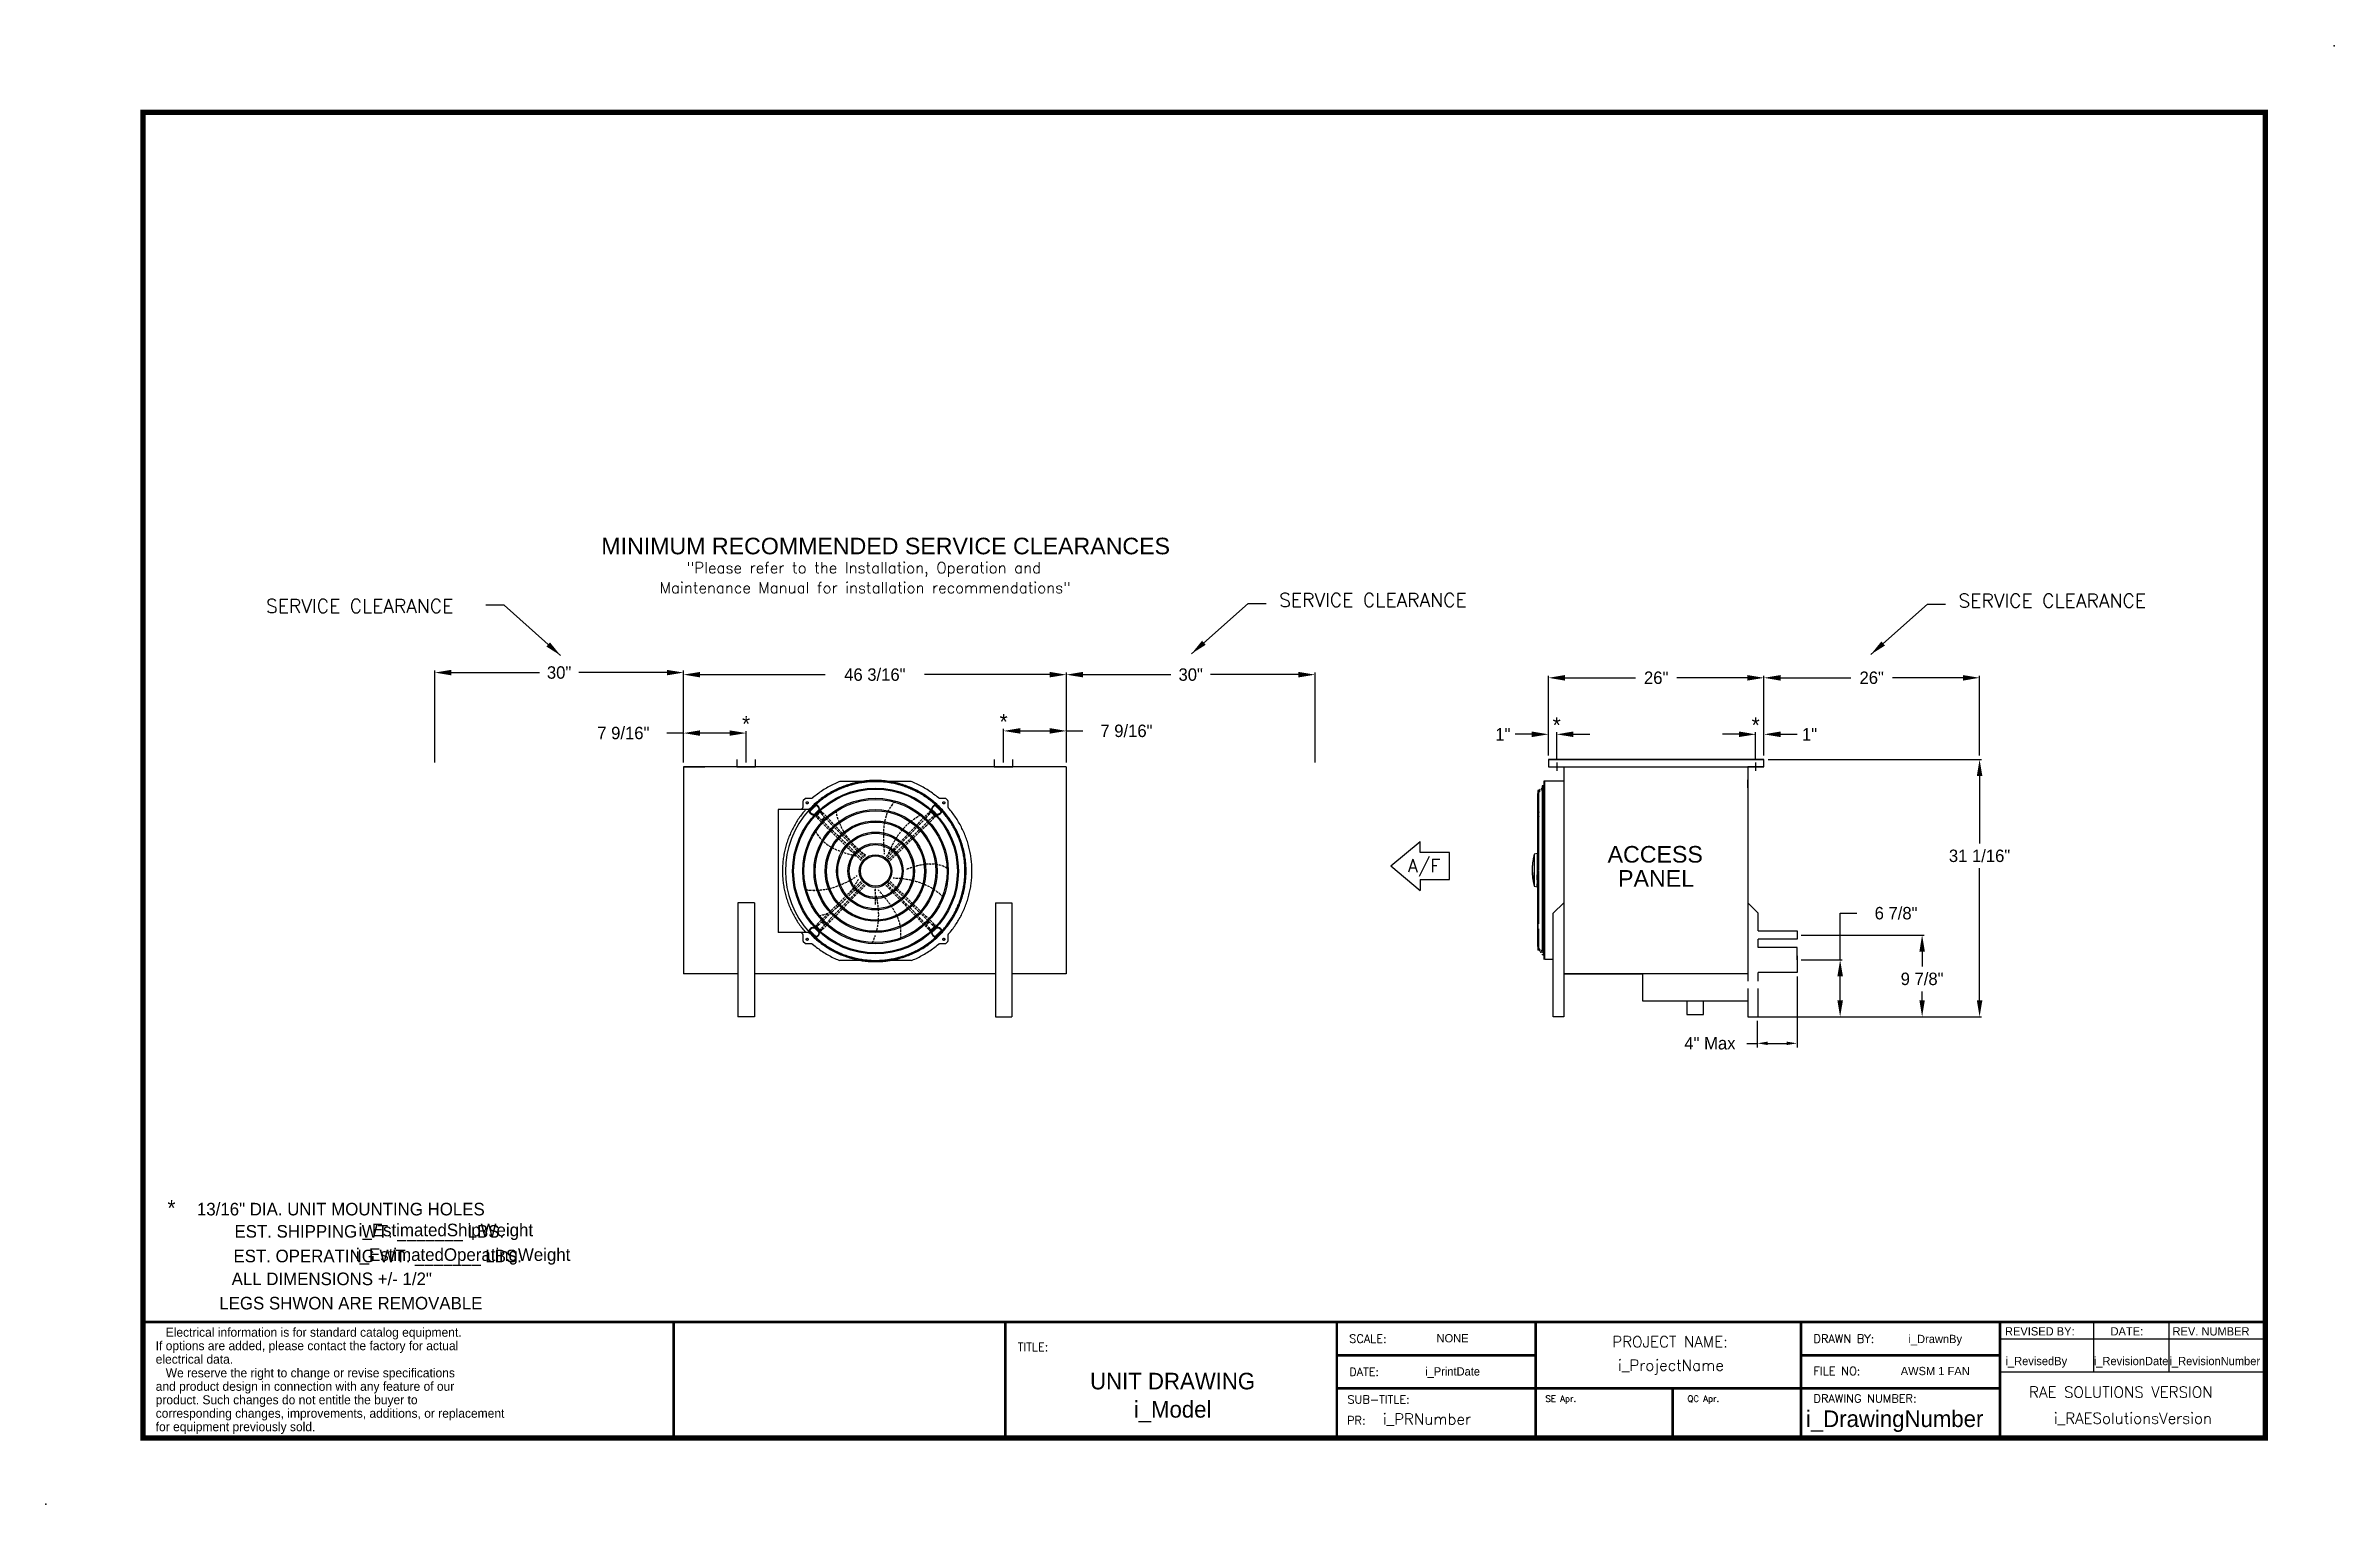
# Model space of a CAD drawing. Extents: x -1 to 275, y -26 to 150.
import ezdxf
from ezdxf.enums import TextEntityAlignment as Align

# ---------------------------------------------------------------- set-up
doc = ezdxf.new("R2010")
doc.units = 0
doc.header["$MEASUREMENT"] = 0
doc.layers.get('0').update_dxf_attribs({"linetype": 'CONTINUOUS'})
doc.layers.get('Defpoints').update_dxf_attribs({"linetype": 'CONTINUOUS'})
doc.layers.add('0 Unit', color=7, linetype='CONTINUOUS')
doc.styles.add('dimentions', font='arial.ttf')
doc.styles.add('SIMPLEX', font='SIMPLEX')
doc.dimstyles.get("Standard").update_dxf_attribs({"dimtxt": 1.5, "dimasz": 2, "dimexe": 0.25, "dimexo": 0.5, "dimgap": 0.75, "dimtad": 0, "dimtih": 1, "dimtoh": 1, "dimdec": 4, "dimzin": 0, "dimdsep": 46, "dimlunit": 5, "dimtxsty": 'STANDARD', "dimcen": 0.125, "dimclrd": 1, "dimclre": 1, "dimclrt": 1, "dimadec": 0, "dimazin": 0, "dimtfac": 1, "dimtdec": 4, "dimtofl": 0, "dimtmove": 0, "dimatfit": 3, "dimfxl": 1, "dimfrac": 2, "dimtolj": 1, "dimtzin": 0, "dimarcsym": 0})

msp = doc.modelspace()

# ---------------------------------------------------------------- texts
at = {"lineweight": 30}
for s, height, style, p in [('MINIMUM RECOMMENDED SERVICE CLEARANCES', 1.99998, 'dimentions', (66.27873, 88.40431)), ('ACCESS', 2, 'dimentions', (187.67187, 51.20287)), ('A/F', 1.577, 'SIMPLEX', (163.56821, 50.04082)), ('PANEL', 2, 'dimentions', (188.9367, 48.29619)), ('SE Apr.', 0.749993, 'SIMPLEX', (180.18161, -13.86548)), ('QC Apr.', 0.749993, 'SIMPLEX', (197.3109, -13.86548))]:
    msp.add_text(s, height=height, dxfattribs=dict(at, style=style)).set_placement(p)
at = {"style": 'SIMPLEX'}
for s, p in [('"Please refer to the Installation, Operation and', (97.96022, 86.11678)), ('Maintenance Manual for installation recommendations"', (98.11862, 83.7097)), ('PROJECT NAME:', (195.20741, -7.28234)), ('i_ProjectName', (195.30839, -10.12478)), ('i_RAESolutionsVersion', (251.039, -16.51847))]:
    msp.add_text(s, height=1.3279867, dxfattribs=at).set_placement(p, align=Align.CENTER)
for s, height, p in [('*', 1.87063, (181.53091, 66.86056)), ('*', 1.87063, (205.53091, 66.86056)), ('*', 1.87063, (14.43273, 8.59911)), ('EST. SHIPPING WT. _______ LBS.', 1.5199848, (38.29451, 5.94276)), ('i_EstimatedShipWeight', 1.5217292, (47.53306, 6.1088)), ('EST. OPERATING WT. _______ LBS.', 1.5199848, (39.3038, 2.96957)), ('i_EstimatedOperatingWeight', 1.5199848, (49.61287, 3.13561)), ('ALL DIMENSIONS +/- 1/2"', 1.5199848, (33.76916, 0.21106)), ('LEGS SHWON ARE REMOVABLE', 1.5199848, (36.07111, -2.72097)), ('NONE', 0.99999, (168.9697, -6.69626)), ('i_DrawnBy', 0.99999, (227.19398, -6.78205)), ('UNIT DRAWING', 1.99998, (135.19615, -12.36641)), ('i_PrintDate', 0.99999, (168.9697, -10.69622)), ('AWSM 1 FAN', 0.99999, (227.19398, -10.65101)), ('i_RevisedBy', 0.99999, (239.38829, -9.44688)), ('i_RevisionDate', 0.99999, (250.82045, -9.44688)), ('i_RevisionNumber', 0.99999, (260.91886, -9.44688)), ('i_Model', 1.99998, (135.19615, -15.77508)), ('i_DrawingNumber', 1.99998, (222.29665, -16.91083))]:
    msp.add_text(s, height=height).set_placement(p, align=Align.CENTER)
for s, height, p in [('13/16" DIA. UNIT MOUNTING HOLES', 1.5199848, (17.49994, 8.62543)), ('REVISED BY:', 0.99999, (235.6064, -5.86122)), ('DATE:', 0.99999, (248.34057, -5.86122)), ('REV. NUMBER', 0.99999, (255.81864, -5.86122))]:
    msp.add_text(s, height=height).set_placement(p)
at = {"lineweight": 25}
for s, p in [('   Electrical information is for standard catalog equipment.', (12.5281, -6.0153)), ('electrical data.', (12.5281, -9.26715)), ('If options are added, please contact the factory for actual', (12.5281, -7.64122)), ('   We reserve the right to change or revise specifications', (12.5281, -10.91358)), ('and product design in connection with any feature of our', (12.5281, -12.53951)), ('product. Such changes do not entitle the buyer to', (12.5281, -14.16543)), ('for equipment previously sold.', (12.5281, -17.41729)), ('corresponding changes, improvements, additions, or replacement ', (12.5281, -15.79136))]:
    msp.add_text(s, height=1.083951, dxfattribs=at).set_placement(p)
at = {"style": 'SIMPLEX'}
for s, height, p in [('TITLE:', 0.99999, (116.50733, -7.74909)), ('SCALE:', 0.99999, (156.50693, -6.7491)), ('DRAWN BY:', 0.99999, (212.50637, -6.7491)), ('DATE:', 0.99999, (156.50693, -10.74906)), ('FILE NO:', 0.99999, (212.50637, -10.65238)), ('SUB-TITLE:', 0.99999, (156.29024, -14.08915)), ('DRAWING NUMBER:', 0.99999, (212.50637, -13.96772)), ('RAE SOLUTIONS VERSION', 1.3279867, (238.51201, -13.36304)), ('i_PRNumber', 1.327987, (160.55975, -16.618))]:
    msp.add_text(s, height=height, dxfattribs=at).set_placement(p)
msp.add_text('PR:', height=0.99999, dxfattribs=at).set_placement((158.46593, -16.618), align=Align.RIGHT)
at = {"insert": (229.99335, 83.63445), "char_height": 1.66, "width": 34.6701003, "attachment_point": 1, "style": 'SIMPLEX'}
msp.add_mtext('SERVICE CLEARANCE', dxfattribs=at)
at = {"linetype": 'Continuous', "insert": (200.01226, 29.39124), "char_height": 1.5, "attachment_point": 5}
msp.add_mtext('4" Max', dxfattribs=at)
at = {"layer": '0 Unit'}
for p in [(114.81563, 67.27056), (83.75313, 67.00888)]:
    msp.add_text('*', height=1.87063, dxfattribs=at).set_placement(p, align=Align.CENTER)
at = {"layer": '0 Unit', "char_height": 1.66, "width": 34.6701003, "attachment_point": 1, "style": 'SIMPLEX'}
for insert in [(25.82394, 82.99356), (148.05117, 83.72405)]:
    msp.add_mtext('SERVICE CLEARANCE', dxfattribs=dict(at, insert=insert))

# ---------------------------------------------------------------- blocks, each defined once
blk = doc.blocks.new('*D20')
at = {"layer": '0 Unit', "lineweight": -2}
for p, q in [((76.19, 63.27), (76.19, 74.13)), ((78.19, 73.88), (93.28, 73.88)), ((120.38, 73.88), (105.28, 73.88)), ((122.38, 63.27), (122.38, 74.13))]:
    blk.add_line(p, q, dxfattribs=at)
at = {"layer": '0 Unit'}
for points in [[(78.19, 74.21), (78.19, 73.55), (76.19, 73.88)], [(120.38, 74.21), (120.38, 73.55), (122.38, 73.88)]]:
    blk.add_solid(points, dxfattribs=at)
at = {"layer": 'Defpoints', "color": 0}
for p in [(122.38, 73.88), (76.19, 62.77), (122.38, 62.77)]:
    blk.add_point(p, dxfattribs=at)
at = {"layer": '0 Unit', "insert": (99.28, 73.88), "char_height": 1.5, "attachment_point": 5}
blk.add_mtext('\\A1;46 3/16"', dxfattribs=at)
blk = doc.blocks.new('*D21')
at = {"layer": '0 Unit', "lineweight": -2}
for p, q in [((76.19, 66.83), (74.19, 66.83)), ((76.19, 63.27), (76.19, 67.08)), ((81.75, 66.83), (78.19, 66.83)), ((83.75, 63.27), (83.75, 67.08))]:
    blk.add_line(p, q, dxfattribs=at)
at = {"layer": '0 Unit'}
for points in [[(78.19, 67.16), (78.19, 66.5), (76.19, 66.83)], [(81.75, 67.16), (81.75, 66.5), (83.75, 66.83)]]:
    blk.add_solid(points, dxfattribs=at)
at = {"layer": 'Defpoints', "color": 0}
for p in [(76.19, 66.83), (76.19, 62.77), (83.75, 62.77)]:
    blk.add_point(p, dxfattribs=at)
at = {"layer": '0 Unit', "insert": (68.94, 66.83), "char_height": 1.5, "attachment_point": 5}
blk.add_mtext('\\A1;7 9/16"', dxfattribs=at)
blk = doc.blocks.new('*D22')
at = {"layer": '0 Unit', "lineweight": -2}
for p, q in [((114.81, 63.27), (114.81, 67.34)), ((116.81, 67.09), (120.38, 67.09)), ((122.38, 63.27), (122.38, 67.34)), ((122.38, 67.09), (124.38, 67.09))]:
    blk.add_line(p, q, dxfattribs=at)
at = {"layer": '0 Unit'}
for points in [[(116.81, 67.43), (116.81, 66.76), (114.81, 67.09)], [(120.38, 67.43), (120.38, 66.76), (122.38, 67.09)]]:
    blk.add_solid(points, dxfattribs=at)
at = {"layer": 'Defpoints', "color": 0}
for p in [(122.38, 67.09), (114.81, 62.77), (122.38, 62.77)]:
    blk.add_point(p, dxfattribs=at)
at = {"layer": '0 Unit', "insert": (129.63, 67.09), "char_height": 1.5, "attachment_point": 5}
blk.add_mtext('\\A1;7 9/16"', dxfattribs=at)
blk = doc.blocks.new('*D23')
at = {"layer": '0 Unit', "lineweight": -2}
for p, q in [((46.19, 63.27), (46.19, 74.38)), ((48.19, 74.13), (58.81, 74.13)), ((74.19, 74.13), (63.56, 74.13)), ((76.19, 63.27), (76.19, 74.38))]:
    blk.add_line(p, q, dxfattribs=at)
at = {"layer": '0 Unit'}
for points in [[(48.19, 74.46), (48.19, 73.8), (46.19, 74.13)], [(74.19, 74.46), (74.19, 73.8), (76.19, 74.13)]]:
    blk.add_solid(points, dxfattribs=at)
at = {"layer": 'Defpoints', "color": 0}
for p in [(76.19, 74.13), (46.19, 62.77), (76.19, 62.77)]:
    blk.add_point(p, dxfattribs=at)
at = {"layer": '0 Unit', "insert": (61.19, 74.13), "char_height": 1.5, "attachment_point": 5}
blk.add_mtext('\\A1;30"', dxfattribs=at)
blk = doc.blocks.new('*D24')
at = {"layer": '0 Unit', "lineweight": -2}
for p, q in [((122.38, 63.27), (122.38, 74.13)), ((124.38, 73.88), (135, 73.88)), ((150.38, 73.88), (139.75, 73.88)), ((152.38, 63.27), (152.38, 74.13))]:
    blk.add_line(p, q, dxfattribs=at)
at = {"layer": '0 Unit'}
for points in [[(124.38, 74.21), (124.38, 73.55), (122.38, 73.88)], [(150.38, 74.21), (150.38, 73.55), (152.38, 73.88)]]:
    blk.add_solid(points, dxfattribs=at)
at = {"layer": 'Defpoints', "color": 0}
for p in [(152.38, 73.88), (122.38, 62.77), (152.38, 62.77)]:
    blk.add_point(p, dxfattribs=at)
at = {"layer": '0 Unit', "insert": (137.38, 73.88), "char_height": 1.5, "attachment_point": 5}
blk.add_mtext('\\A1;30"', dxfattribs=at)
blk = doc.blocks.new('*D27')
at = {"lineweight": -2}
for p, q in [((207.03, 63.64), (232.79, 63.64)), ((232.54, 61.64), (232.54, 53.51)), ((232.54, 34.59), (232.54, 50.51)), ((205.72, 32.59), (232.79, 32.59))]:
    blk.add_line(p, q, dxfattribs=at)
for points in [[(232.21, 61.64), (232.88, 61.64), (232.54, 63.64)], [(232.21, 34.59), (232.88, 34.59), (232.54, 32.59)]]:
    blk.add_solid(points)
at = {"layer": 'Defpoints', "color": 0}
for p in [(206.53, 63.64), (205.22, 32.59), (232.54, 32.59)]:
    blk.add_point(p, dxfattribs=at)
at = {"insert": (232.54, 52.01), "char_height": 1.5, "attachment_point": 5}
blk.add_mtext('\\A1;31 1/16"', dxfattribs=at)
blk = doc.blocks.new('*D28')
at = {"lineweight": -2}
for p, q in [((180.53, 64.14), (180.53, 73.75)), ((182.53, 73.5), (191.03, 73.5)), ((204.53, 73.5), (196.03, 73.5)), ((206.53, 64.14), (206.53, 73.75))]:
    blk.add_line(p, q, dxfattribs=at)
for points in [[(182.53, 73.83), (182.53, 73.16), (180.53, 73.5)], [(204.53, 73.83), (204.53, 73.16), (206.53, 73.5)]]:
    blk.add_solid(points)
at = {"layer": 'Defpoints', "color": 0}
for p in [(206.53, 73.5), (180.53, 63.64), (206.53, 63.64)]:
    blk.add_point(p, dxfattribs=at)
at = {"insert": (193.53, 73.5), "char_height": 1.5, "attachment_point": 5}
blk.add_mtext('\\A1;26"', dxfattribs=at)
blk = doc.blocks.new('*D29')
at = {"lineweight": -2}
for p, q in [((178.53, 66.68), (176.53, 66.68)), ((180.53, 64.14), (180.53, 66.93)), ((181.53, 63.77), (181.53, 66.93)), ((183.53, 66.68), (185.53, 66.68))]:
    blk.add_line(p, q, dxfattribs=at)
for points in [[(178.53, 67.02), (178.53, 66.35), (180.53, 66.68)], [(183.53, 67.02), (183.53, 66.35), (181.53, 66.68)]]:
    blk.add_solid(points)
at = {"layer": 'Defpoints', "color": 0}
for p in [(180.53, 66.68), (180.53, 63.64), (181.53, 63.27)]:
    blk.add_point(p, dxfattribs=at)
at = {"insert": (175.03, 66.68), "char_height": 1.5, "attachment_point": 5}
blk.add_mtext('\\A1;1"', dxfattribs=at)
blk = doc.blocks.new('*D30')
at = {"lineweight": -2}
for p, q in [((203.53, 66.68), (201.53, 66.68)), ((205.53, 63.77), (205.53, 66.93)), ((206.53, 64.14), (206.53, 66.93)), ((208.53, 66.68), (210.53, 66.68))]:
    blk.add_line(p, q, dxfattribs=at)
for points in [[(203.53, 67.02), (203.53, 66.35), (205.53, 66.68)], [(208.53, 67.02), (208.53, 66.35), (206.53, 66.68)]]:
    blk.add_solid(points)
at = {"layer": 'Defpoints', "color": 0}
for p in [(206.53, 66.68), (206.53, 63.64), (205.53, 63.27)]:
    blk.add_point(p, dxfattribs=at)
at = {"insert": (212.03, 66.68), "char_height": 1.5, "attachment_point": 5}
blk.add_mtext('\\A1;1"', dxfattribs=at)
blk = doc.blocks.new('*D31')
at = {"lineweight": -2}
for p, q in [((206.53, 64.14), (206.53, 73.75)), ((208.53, 73.5), (217.03, 73.5)), ((230.53, 73.5), (222.03, 73.5)), ((232.53, 64.14), (232.53, 73.75))]:
    blk.add_line(p, q, dxfattribs=at)
for points in [[(208.53, 73.83), (208.53, 73.16), (206.53, 73.5)], [(230.53, 73.83), (230.53, 73.16), (232.53, 73.5)]]:
    blk.add_solid(points)
at = {"layer": 'Defpoints', "color": 0}
for p in [(232.53, 73.5), (206.53, 63.64), (232.53, 63.64)]:
    blk.add_point(p, dxfattribs=at)
at = {"insert": (219.53, 73.5), "char_height": 1.5, "attachment_point": 5}
blk.add_mtext('\\A1;26"', dxfattribs=at)
blk = doc.blocks.new('*D32')
at = {"linetype": 'Continuous', "lineweight": -2}
for p, q in [((211.03, 42.46), (225.86, 42.46)), ((225.61, 40.46), (225.61, 38.66)), ((225.61, 34.59), (225.61, 35.66)), ((206.34, 32.59), (225.86, 32.59))]:
    blk.add_line(p, q, dxfattribs=at)
at = {"linetype": 'Continuous'}
for points in [[(225.28, 40.46), (225.94, 40.46), (225.61, 42.46)], [(225.28, 34.59), (225.94, 34.59), (225.61, 32.59)]]:
    blk.add_solid(points, dxfattribs=at)
at = {"layer": 'Defpoints', "color": 0, "linetype": 'Continuous'}
for p in [(210.53, 42.46), (225.61, 42.46), (205.84, 32.59)]:
    blk.add_point(p, dxfattribs=at)
at = {"linetype": 'Continuous', "insert": (225.61, 37.16), "char_height": 1.5, "attachment_point": 5}
blk.add_mtext('\\A1;9 7/8"', dxfattribs=at)
blk = doc.blocks.new('*D33')
at = {"lineweight": -2}
for p, q in [((215.72, 39.46), (215.72, 45.09)), ((215.72, 45.09), (217.72, 45.09)), ((211.03, 39.46), (215.97, 39.46)), ((215.72, 34.59), (215.72, 37.46)), ((211.03, 32.59), (215.97, 32.59))]:
    blk.add_line(p, q, dxfattribs=at)
for points in [[(215.39, 37.46), (216.06, 37.46), (215.72, 39.46)], [(215.39, 34.59), (216.06, 34.59), (215.72, 32.59)]]:
    blk.add_solid(points)
at = {"layer": 'Defpoints', "color": 0}
for p in [(210.53, 39.46), (215.72, 39.46), (210.53, 32.59)]:
    blk.add_point(p, dxfattribs=at)
at = {"insert": (222.47, 45.09), "char_height": 1.5, "attachment_point": 5}
blk.add_mtext('\\A1;6 7/8"', dxfattribs=at)

# ---------------------------------------------------------------- dimensions: what is measured, and where the dimension line sits
for base, p1, p2, picture, middle in [((206.52825, 73.49778), (180.52825, 63.64308), (206.52825, 63.64308), '*D28', (193.52825, 73.49778)), ((232.52825, 73.49778), (206.52825, 63.64308), (232.52825, 63.64308), '*D31', (219.52825, 73.49778)), ((180.52825, 66.68266), (181.52825, 63.26808), (180.52825, 63.64308), '*D29', (175.02825, 66.68266)), ((206.52825, 66.68266), (205.52825, 63.26808), (206.52825, 63.64308), '*D30', (212.02825, 66.68266))]:
    dim = msp.add_linear_dim(base=base, p1=p1, p2=p2, dimstyle='Standard', override={"dimpost": '"', "dimclrd": 256, "dimclre": 256, "dimclrt": 256})
    dim.commit()
    dim.dimension.update_dxf_attribs({"geometry": picture, "text_midpoint": middle})
for base, p1, p2, picture, middle in [((232.54178, 32.59108), (206.52825, 63.64308), (205.21575, 32.59108), '*D27', (232.54178, 52.01079)), ((215.72402, 39.45558), (210.52825, 32.59108), (210.52825, 39.45558), '*D33', (222.47402, 45.0928))]:
    dim = msp.add_linear_dim(base=base, p1=p1, p2=p2, angle=90, dimstyle='Standard', override={"dimpost": '"', "dimclrd": 256, "dimclre": 256, "dimclrt": 256})
    dim.commit()
    dim.dimension.update_dxf_attribs({"geometry": picture, "text_midpoint": middle, "dimtype": 160})
at = {"linetype": 'Continuous'}
dim = msp.add_linear_dim(base=(225.60917, 42.45558), p1=(205.84075, 32.59108), p2=(210.52825, 42.45558), angle=90, dimstyle='Standard', override={"dimpost": '"', "dimclrd": 256, "dimclre": 256, "dimclrt": 256}, dxfattribs=at)
dim.commit()
dim.dimension.update_dxf_attribs({"geometry": '*D32', "text_midpoint": (225.60917, 37.15848), "dimtype": 160})
at = {"layer": '0 Unit'}
for base, p1, p2, picture, middle in [((76.18797, 74.13137), (46.18797, 62.76808), (76.18797, 62.76808), '*D23', (61.18797, 74.13137)), ((122.37547, 73.88137), (76.18797, 62.76808), (122.37547, 62.76808), '*D20', (99.28172, 73.88137)), ((152.37547, 73.88137), (122.37547, 62.76808), (152.37547, 62.76808), '*D24', (137.37547, 73.88137)), ((76.18797, 66.83097), (83.75047, 62.76808), (76.18797, 62.76808), '*D21', (68.93797, 66.83097)), ((122.37547, 67.09266), (114.81297, 62.76808), (122.37547, 62.76808), '*D22', (129.62547, 67.09266))]:
    dim = msp.add_linear_dim(base=base, p1=p1, p2=p2, dimstyle='Standard', override={"dimpost": '"', "dimclrd": 256, "dimclre": 256, "dimclrt": 256}, dxfattribs=at)
    dim.commit()
    dim.dimension.update_dxf_attribs({"geometry": picture, "text_midpoint": middle})

# ---------------------------------------------------------------- linework, layer by layer
at = {"lineweight": 30}
for p, q in [((180.52825, 63.64308), (183.77825, 63.64308)), ((180.52825, 63.64308), (206.52825, 63.64308)), ((180.52825, 63.64308), (180.52825, 62.76808)), ((206.52825, 63.64308), (180.52825, 63.64308)), ((206.52825, 62.76808), (206.52825, 63.64308)), ((180.52825, 62.76808), (206.52825, 62.76808)), ((161.51557, 50.80347), (165.05675, 53.75434)), ((165.05675, 52.42645), (165.05675, 53.75434)), ((161.51557, 50.80347), (165.05675, 47.85259)), ((168.59794, 52.42645), (165.05675, 52.42645)), ((168.59794, 49.18049), (168.59794, 52.42645)), ((165.05675, 49.18049), (165.05675, 47.85259)), ((165.05675, 49.18049), (168.59794, 49.18049))]:
    msp.add_line(p, q, dxfattribs=at)
at = {"color": 7, "linetype": 'Continuous', "lineweight": 25}
for p, q in [((95.06462, 60.96927), (94.94513, 60.94572)), ((94.94513, 60.94572), (94.94592, 60.94572)), ((95.0654, 60.96927), (94.94592, 60.94572)), ((95.0654, 60.96927), (95.06462, 60.96927)), ((97.62212, 60.96927), (95.0654, 60.96927)), ((97.85763, 60.96927), (97.62212, 60.96927)), ((101.0983, 60.96927), (100.87147, 60.96927)), ((103.65503, 60.96927), (101.0983, 60.96927)), ((103.77452, 60.94572), (103.65503, 60.96927)), ((180.10088, 39.49118), (180.10088, 61.06598)), ((90.5975, 58.57302), (90.5975, 57.92341)), ((90.5975, 58.57302), (90.59829, 58.57302)), ((90.59829, 58.57302), (90.59829, 57.92341)), ((90.85696, 58.8977), (90.64362, 58.68436)), ((90.6444, 58.68436), (90.64362, 58.68436)), ((90.85774, 58.8977), (90.6444, 58.68436)), ((90.85696, 58.8977), (90.85774, 58.8977)), ((91.6187, 58.94382), (90.96908, 58.94382)), ((91.77195, 59.00096), (91.77273, 59.00096)), ((92.14721, 58.14042), (92.14721, 58.12895)), ((92.27089, 58.08877), (92.35251, 58.00708)), ((92.30763, 58.12318), (92.30754, 58.1343)), ((92.30754, 58.1343), (92.41913, 58.02271)), ((92.40781, 58.02293), (92.30763, 58.12318)), ((92.35251, 58.00708), (92.3726, 57.98699)), ((92.41913, 58.02271), (92.40781, 58.02293)), ((101.69034, 58.53282), (101.53255, 58.35924)), ((106.31035, 58.02271), (106.42194, 58.1343)), ((106.32271, 58.02294), (106.31035, 58.02271)), ((106.42288, 58.12318), (106.32271, 58.02293)), ((106.35817, 57.98699), (106.37827, 58.00708)), ((106.37827, 58.00708), (106.45987, 58.08877)), ((106.42194, 58.1343), (106.42288, 58.12318)), ((106.58227, 58.14042), (106.58333, 58.12895)), ((107.75135, 58.94382), (107.10174, 58.94382)), ((108.07603, 58.68436), (107.86269, 58.8977)), ((108.12215, 57.92341), (108.12215, 58.57302)), ((179.22037, 59.47149), (179.22037, 41.08566)), ((179.25432, 59.84944), (179.25432, 40.70771)), ((179.36456, 57.33107), (179.36456, 59.84938)), ((179.543, 60.01741), (179.42073, 59.92832)), ((179.48462, 59.8385), (179.543, 59.88103)), ((179.77155, 60.18393), (179.65324, 60.09772)), ((179.65324, 59.96135), (179.77155, 60.04755)), ((179.77155, 60.41637), (179.77155, 40.50961)), ((179.86211, 60.47543), (179.86211, 60.45859)), ((179.88179, 40.42929), (179.88179, 60.41629)), ((179.88179, 60.12786), (179.89815, 60.13978)), ((179.97234, 60.28996), (179.97234, 60.47543)), ((87.6075, 57.59329), (87.6075, 42.77045)), ((87.60919, 57.59329), (87.6075, 57.59329)), ((87.60919, 57.59329), (87.60919, 42.77045)), ((90.92879, 57.59329), (87.60919, 57.59329)), ((90.54036, 57.76937), (90.39778, 57.60042)), ((90.39778, 57.60042), (90.39856, 57.60042)), ((90.54114, 57.76937), (90.39856, 57.60042)), ((90.54114, 57.76937), (90.54036, 57.76937)), ((90.5975, 57.92341), (90.59829, 57.92341)), ((91.39948, 57.59329), (90.92879, 57.59329)), ((91.53413, 57.59329), (91.39948, 57.59329)), ((91.40621, 57.39941), (91.4182, 57.39995)), ((91.41233, 57.23909), (91.42396, 57.23951)), ((91.52392, 57.12749), (91.41233, 57.23909)), ((91.52421, 57.13934), (91.42396, 57.23951)), ((91.54019, 57.19476), (91.4585, 57.27637)), ((91.52392, 57.12749), (91.52421, 57.13934)), ((91.56028, 57.17467), (91.54019, 57.19476)), ((91.96056, 56.96668), (91.88027, 56.96957)), ((91.93233, 56.95811), (91.96401, 56.92747)), ((91.95896, 57.01688), (91.9684, 57.01718)), ((91.96983, 56.96698), (91.96056, 56.96668)), ((91.9606, 56.96084), (91.96056, 56.96668)), ((91.96985, 56.96153), (91.9606, 56.96084)), ((92.01496, 56.97756), (91.96983, 56.96698)), ((91.96983, 56.96698), (91.96985, 56.96153)), ((92.0042, 56.96884), (91.96985, 56.96153)), ((92.04116, 56.99), (92.05407, 57.00234)), ((92.05407, 57.00234), (92.05406, 57.00641)), ((92.09913, 57.04461), (92.10906, 57.05719)), ((92.14277, 56.75509), (92.24412, 56.6575)), ((92.37805, 56.80181), (92.27562, 56.90044)), ((92.38354, 56.523), (92.51727, 56.3937)), ((92.65021, 56.53898), (92.52042, 56.66448)), ((92.53009, 57.57887), (92.5304, 57.58831)), ((92.54074, 57.49308), (92.54462, 57.49289)), ((92.55697, 57.50581), (92.54462, 57.49289)), ((92.58016, 57.5773), (92.56958, 57.53218)), ((92.57758, 57.66688), (92.58046, 57.5866)), ((92.57811, 57.54275), (92.58538, 57.57705)), ((92.58046, 57.5866), (92.58016, 57.5773)), ((92.58538, 57.57705), (92.58016, 57.5773)), ((92.58046, 57.5866), (92.58605, 57.58629)), ((92.58605, 57.58629), (92.58538, 57.57705)), ((92.61928, 57.58274), (92.5886, 57.61447)), ((92.59646, 56.31713), (92.8003, 56.12003)), ((92.64676, 57.2716), (92.74581, 57.1696)), ((92.93392, 56.26466), (92.73002, 56.46181)), ((92.89012, 57.30356), (92.79211, 57.40448)), ((92.87901, 56.04393), (93.08309, 55.8466)), ((92.88349, 57.02755), (93.00982, 56.8969)), ((93.2169, 55.99104), (93.01339, 56.18781)), ((93.15367, 57.03131), (93.025, 57.16438)), ((93.08624, 56.81786), (93.2832, 56.61416)), ((93.16238, 55.76993), (93.36682, 55.57226)), ((93.42798, 56.74761), (93.23076, 56.95158)), ((93.49989, 55.71742), (93.29644, 55.91413)), ((93.3591, 56.53566), (93.55689, 56.3311)), ((93.44615, 55.49555), (93.64954, 55.2989)), ((93.70138, 56.46486), (93.5047, 56.66827)), ((93.78293, 55.44374), (93.57867, 55.64124)), ((93.63296, 56.25243), (93.83071, 56.0479)), ((93.72911, 55.22196), (93.93305, 55.02477)), ((93.97558, 56.18127), (93.77855, 56.38505)), ((94.06632, 55.16973), (93.8625, 55.3668)), ((93.9075, 55.96849), (94.10431, 55.76494)), ((94.24892, 55.89858), (94.05194, 56.1023)), ((94.18061, 55.68603), (94.37763, 55.48226)), ((94.52346, 55.61464), (94.32627, 55.81858)), ((94.45486, 55.40239), (94.65189, 55.19862)), ((94.59716, 57.46487), (94.59358, 57.50714)), ((94.59781, 57.46487), (94.59417, 57.50754)), ((94.59781, 57.46487), (94.59716, 57.46487)), ((94.64987, 57.20403), (94.59781, 57.46487)), ((94.79717, 55.33156), (94.5994, 55.53609)), ((95.07079, 55.04858), (94.87316, 55.25297)), ((100.96447, 57.5729), (100.83336, 57.31171)), ((103.85876, 55.25272), (103.66154, 55.04874)), ((104.13331, 55.53667), (103.93509, 55.33165)), ((104.08115, 55.19952), (104.27769, 55.40279)), ((104.40617, 55.81886), (104.20927, 55.61522)), ((104.35422, 55.48194), (104.55183, 55.68632)), ((104.68049, 56.10257), (104.48335, 55.89868)), ((104.58845, 56.83685), (104.8177, 56.96538)), ((104.62827, 55.76537), (104.82533, 55.96917)), ((104.86997, 55.3671), (104.66677, 55.17062)), ((104.95389, 56.38533), (104.75676, 56.18145)), ((104.79914, 55.02479), (105.00337, 55.22226)), ((104.81706, 56.96538), (104.86052, 56.98368)), ((104.8177, 56.96538), (104.81706, 56.96538)), ((104.8177, 56.96538), (104.86072, 56.98352)), ((104.9019, 56.04837), (105.0991, 56.25231)), ((105.1532, 55.64096), (104.94941, 55.44391)), ((105.22772, 56.66853), (105.03119, 56.46528)), ((105.08314, 55.29939), (105.28704, 55.49654)), ((105.17547, 56.3313), (105.37283, 56.53541)), ((105.43613, 55.91452), (105.23241, 55.71755)), ((105.50185, 56.95205), (105.30442, 56.74785)), ((105.36576, 55.57266), (105.56979, 55.76994)), ((105.44935, 56.61456), (105.6464, 56.81835)), ((105.71917, 56.1882), (105.51567, 55.99144)), ((105.7072, 57.16443), (105.57835, 57.03116)), ((105.64927, 55.84679), (105.85304, 56.04382)), ((105.72327, 56.89785), (105.84868, 57.02755)), ((106.0023, 56.46196), (105.79848, 56.26488)), ((105.93887, 57.40479), (105.84191, 57.30407)), ((105.93226, 56.12041), (106.13659, 56.31798)), ((105.98622, 57.17014), (106.08422, 57.27194)), ((106.21175, 56.66448), (106.08144, 56.53848)), ((106.1411, 57.61443), (106.11046, 57.58274)), ((106.14396, 57.58629), (106.15006, 57.58659)), ((106.14467, 57.57705), (106.14396, 57.58629)), ((106.15036, 57.57731), (106.14467, 57.57705)), ((106.14467, 57.57705), (106.15202, 57.54275)), ((106.15006, 57.58659), (106.15294, 57.66688)), ((106.15006, 57.58659), (106.15036, 57.57731)), ((106.1572, 57.5481), (106.15036, 57.57731)), ((106.1732, 57.50581), (106.18554, 57.49289)), ((106.18554, 57.49289), (106.18979, 57.49308)), ((106.20038, 57.58831), (106.20068, 57.57887)), ((106.21618, 56.39494), (106.34858, 56.52296)), ((106.45539, 56.90079), (106.35348, 56.80183)), ((106.48707, 56.65717), (106.58827, 56.75543)), ((106.67646, 57.00641), (106.67609, 57.00234)), ((106.68901, 56.99), (106.67609, 57.00234)), ((106.72593, 56.96884), (106.76019, 56.96153)), ((106.76068, 56.96698), (106.727, 56.9749)), ((106.76019, 56.96153), (106.76068, 56.96698)), ((106.76941, 56.96084), (106.76019, 56.96153)), ((106.76997, 56.96668), (106.76068, 56.96698)), ((106.76237, 57.01718), (106.7718, 57.01687)), ((106.76568, 56.92743), (106.79745, 56.95815)), ((106.76997, 56.96668), (106.76941, 56.96084)), ((106.85025, 56.96957), (106.76997, 56.96668)), ((107.19058, 57.19476), (107.17049, 57.17467)), ((107.27227, 57.27637), (107.19058, 57.19476)), ((107.31716, 57.23909), (107.20557, 57.12749)), ((107.20557, 57.12749), (107.20631, 57.13933)), ((107.30656, 57.23951), (107.20631, 57.13933)), ((107.31716, 57.23909), (107.30656, 57.23951)), ((107.32328, 57.39941), (107.31234, 57.39995)), ((179.32556, 57.25638), (179.32823, 57.2697)), ((179.36456, 57.04622), (179.36456, 57.25853)), ((179.36456, 56.82683), (179.36456, 57.0462)), ((179.36456, 50.31624), (179.36456, 56.74865)), ((92.13583, 54.9816), (92.25738, 54.76877)), ((92.83179, 53.98728), (93.04049, 53.78106)), ((94.01248, 54.94796), (94.21662, 54.75058)), ((94.34887, 54.89653), (94.14466, 55.09398)), ((94.29536, 54.67444), (94.49977, 54.4768)), ((94.63137, 54.62338), (94.42822, 54.81981)), ((94.57913, 54.40007), (94.78232, 54.2036)), ((94.91525, 54.34889), (94.71166, 54.54574)), ((94.72837, 55.11952), (94.92563, 54.9155)), ((94.86251, 54.12607), (95.06653, 53.92879)), ((95.19778, 54.07571), (94.99474, 54.27204)), ((95.0018, 54.83674), (95.19898, 54.63281)), ((95.14585, 53.8521), (95.35009, 53.65461)), ((95.34448, 54.76552), (95.148, 54.96872)), ((95.27548, 54.55369), (95.47304, 54.34936)), ((95.48152, 53.80136), (95.27786, 53.99828)), ((95.61903, 54.48156), (95.42197, 54.68538)), ((95.42901, 53.57831), (95.63285, 53.38122)), ((95.54899, 54.27082), (95.74644, 54.06661)), ((95.76458, 53.52767), (95.56004, 53.72544)), ((95.75348, 54.59617), (95.60124, 54.83632)), ((95.89333, 54.19788), (95.69591, 54.40206)), ((95.71293, 53.30379), (95.91719, 53.10629)), ((95.82336, 53.98706), (96.02, 53.78368)), ((96.04766, 53.25395), (95.84402, 53.45086)), ((96.1665, 53.91536), (95.96965, 54.11895)), ((95.99577, 53.03031), (96.20049, 52.83236)), ((96.0964, 53.70466), (96.2939, 53.5004)), ((96.33014, 52.98082), (96.1264, 53.17782)), ((96.44162, 53.63082), (96.24403, 53.83517)), ((96.28034, 52.75515), (96.48423, 52.55801)), ((96.37077, 53.42091), (96.56792, 53.21701)), ((96.61331, 52.70702), (96.41013, 52.90348)), ((96.71593, 53.34712), (96.5181, 53.55172)), ((96.56376, 52.48111), (96.7687, 52.28295)), ((96.64411, 53.13821), (96.84165, 52.93391)), ((96.89715, 52.43258), (96.69308, 52.62989)), ((96.9904, 53.06326), (96.7926, 53.26783)), ((96.91806, 52.85488), (97.11483, 52.65138)), ((97.2645, 52.77977), (97.06683, 52.98421)), ((97.19201, 52.57155), (97.38924, 52.36757)), ((97.5399, 52.49495), (97.34188, 52.69974)), ((101.39047, 52.69994), (101.19315, 52.49587)), ((101.34373, 52.36841), (101.54035, 52.57175)), ((101.66524, 52.98412), (101.46795, 52.78007)), ((101.61765, 52.6517), (101.81414, 52.85491)), ((101.93981, 53.26808), (101.74208, 53.06358)), ((102.03994, 52.63072), (101.83532, 52.43287)), ((101.89093, 52.93434), (102.0879, 53.13804)), ((101.96379, 52.28326), (102.16938, 52.48205)), ((102.21408, 53.55174), (102.01692, 53.34783)), ((102.32309, 52.9045), (102.11879, 52.70696)), ((102.16468, 53.21745), (102.36161, 53.42113)), ((102.24797, 52.55804), (102.45303, 52.75632)), ((102.48821, 53.83525), (102.29081, 53.6311)), ((102.60631, 53.17834), (102.402, 52.98079)), ((102.43854, 53.50069), (102.63548, 53.70437)), ((102.44801, 54.98165), (102.63057, 55.20212)), ((102.53255, 52.83321), (102.73629, 53.0302)), ((102.76254, 54.11897), (102.56553, 53.91522)), ((102.8888, 53.45149), (102.68481, 53.25425)), ((102.71282, 53.78436), (102.90985, 53.98814)), ((102.8153, 53.1066), (103.01952, 53.30406)), ((103.03748, 54.40332), (102.84018, 54.19927)), ((103.17153, 53.72486), (102.96775, 53.52782)), ((102.986, 54.06689), (103.18305, 54.27068)), ((103.09928, 53.38118), (103.30318, 53.57833)), ((103.31106, 54.68627), (103.11412, 54.48258)), ((103.45497, 53.99892), (103.25112, 53.80182)), ((103.25959, 54.34984), (103.45699, 54.554)), ((103.38347, 53.65597), (103.58741, 53.85316)), ((103.58469, 54.96926), (103.38761, 54.76544)), ((103.53311, 54.63273), (103.73107, 54.83746)), ((103.73785, 54.27244), (103.53436, 54.07569)), ((103.66656, 53.92969), (103.87087, 54.12723)), ((103.80746, 54.91647), (104.00387, 55.1196)), ((104.02078, 54.54601), (103.81802, 54.34996)), ((103.9494, 54.20317), (104.15389, 54.40089)), ((104.30468, 54.82051), (104.1001, 54.62271)), ((104.23349, 54.47786), (104.4366, 54.67425)), ((104.58746, 55.09393), (104.38309, 54.89633)), ((104.51614, 54.75116), (104.72021, 54.94848)), ((96.84775, 52.20652), (97.0522, 52.00884)), ((97.17944, 52.15963), (96.97589, 52.35644)), ((97.13267, 51.93103), (97.33721, 51.73326)), ((97.46271, 51.88572), (97.25969, 52.08203)), ((97.41749, 51.65563), (97.62262, 51.45729)), ((97.45669, 51.89155), (97.46575, 51.88933)), ((97.46487, 52.28935), (97.66308, 52.08436)), ((97.74686, 51.61098), (97.54268, 51.8084)), ((97.81508, 52.21036), (97.61609, 52.41615)), ((97.73965, 52.00517), (97.93611, 51.80199)), ((98.09075, 51.92525), (97.89232, 52.13047)), ((98.1359, 52.10052), (97.99798, 52.20668)), ((98.11327, 52.11746), (98.11272, 52.11745)), ((98.13004, 52.10479), (98.1357, 52.10052)), ((98.1357, 52.10052), (98.1359, 52.10052)), ((100.56461, 51.84581), (100.54289, 51.82334)), ((100.84015, 52.13078), (100.64212, 51.92597)), ((100.7961, 51.80203), (100.99294, 52.00561)), ((100.90658, 51.53486), (100.88454, 51.51355)), ((101.11608, 52.41615), (100.91735, 52.21063)), ((101.18966, 51.80857), (100.98587, 51.61153)), ((101.00756, 51.35868), (101.03054, 51.3809)), ((101.06936, 52.08465), (101.26696, 52.28901)), ((101.11044, 51.45815), (101.31497, 51.65592)), ((101.47303, 52.08257), (101.2698, 51.88606)), ((101.39532, 51.73361), (101.60016, 51.93167)), ((101.75694, 52.35708), (101.55224, 52.15916)), ((101.67968, 52.00856), (101.88509, 52.20717)), ((105.98865, 51.02177), (106.08835, 51.021)), ((108.02024, 50.5433), (107.81321, 50.63675)), ((107.81326, 50.63586), (108.01971, 50.5433)), ((108.01971, 50.5433), (108.02024, 50.5433)), ((108.05534, 50.53403), (108.05587, 50.53403)), ((178.5688, 50.27858), (178.56975, 50.19145)), ((178.56975, 50.36571), (178.56903, 50.3227)), ((179.15884, 52.2983), (178.82077, 52.20771)), ((178.82077, 52.20771), (178.82077, 48.91447)), ((179.22037, 52.29826), (179.15863, 52.29826)), ((179.15871, 49.7191), (179.22037, 49.70729)), ((179.22548, 49.65538), (179.15871, 49.7191)), ((179.36456, 43.8058), (179.36456, 50.24016)), ((90.96465, 47.89949), (90.92449, 47.90887)), ((90.964, 47.89949), (90.92453, 47.90873)), ((90.964, 47.89949), (91.2301, 47.86686)), ((90.96465, 47.89949), (90.964, 47.89949)), ((91.22971, 47.86821), (90.96465, 47.89949)), ((91.87912, 47.8275), (91.98898, 47.82509)), ((91.98897, 47.82455), (91.98965, 47.82455)), ((94.05213, 48.11179), (93.77489, 48.04078)), ((95.63348, 46.98313), (95.42947, 46.78587)), ((95.91719, 47.25745), (95.7129, 47.05992)), ((95.84403, 46.91289), (96.04779, 47.10991)), ((96.20068, 47.53156), (95.99558, 47.33324)), ((96.12656, 47.18607), (96.33094, 47.38368)), ((96.48421, 47.80571), (96.28032, 47.60856)), ((96.5671, 47.14588), (96.37071, 46.94277)), ((96.37679, 47.70184), (96.46369, 47.83162)), ((96.41023, 47.46036), (96.6138, 47.65719)), ((96.51798, 46.81189), (96.71514, 47.0158)), ((96.76801, 48.08011), (96.56415, 47.883)), ((96.8414, 47.42957), (96.64372, 47.22513)), ((96.69317, 47.73393), (96.8966, 47.93063)), ((96.79233, 47.09563), (96.9899, 47.29996)), ((97.0523, 48.35499), (96.84828, 48.15773)), ((97.11539, 47.71294), (96.91796, 47.50875)), ((96.97646, 48.00785), (97.17954, 48.20421)), ((97.15817, 49.60895), (97.01656, 49.51144)), ((97.06706, 47.37976), (97.26493, 47.58441)), ((97.33726, 48.63052), (97.13242, 48.43246)), ((97.38924, 47.99616), (97.19137, 47.79152)), ((97.25928, 48.2813), (97.46278, 48.47807)), ((97.29749, 49.15125), (97.29807, 49.15125)), ((97.34128, 47.66337), (97.5399, 47.86879)), ((97.62295, 48.90676), (97.41753, 48.70814)), ((97.66308, 48.27938), (97.46583, 48.07537)), ((97.54287, 48.55552), (97.74639, 48.75229)), ((97.6169, 47.94842), (97.81509, 48.1534)), ((97.93699, 48.56266), (97.73939, 48.3583)), ((97.89221, 48.23316), (98.09086, 48.4386)), ((99.22565, 47.90913), (99.2763, 47.7392)), ((99.30751, 47.62884), (99.31107, 47.61608)), ((99.31107, 48.02252), (99.31107, 47.73817)), ((99.31107, 47.62872), (99.31107, 47.34463)), ((99.31107, 47.23512), (99.31107, 46.9516)), ((100.62543, 48.4154), (100.62053, 48.42262)), ((100.64152, 48.43838), (100.84009, 48.23302)), ((100.99274, 48.35833), (100.79546, 48.56237)), ((100.91737, 48.15309), (101.11549, 47.94819)), ((100.98604, 48.75204), (101.18989, 48.55493)), ((101.26653, 48.07517), (101.06937, 48.27908)), ((101.31506, 48.70773), (101.10954, 48.90645)), ((101.19324, 47.86777), (101.39069, 47.66357)), ((101.26987, 48.4776), (101.47355, 48.28067)), ((101.54053, 47.7918), (101.34381, 47.99524)), ((101.60038, 48.43185), (101.39538, 48.63007)), ((101.46751, 47.58412), (101.6656, 47.37925)), ((101.48096, 49.35016), (101.48116, 49.35016)), ((101.48116, 49.35016), (101.66206, 49.34538)), ((101.5522, 48.20462), (101.75629, 48.00728)), ((101.81477, 47.50816), (101.61706, 47.71264)), ((101.88454, 48.1571), (101.67963, 48.35523)), ((101.74286, 47.29934), (101.94007, 47.09538)), ((101.83584, 47.93037), (102.03917, 47.73377)), ((102.08804, 47.22554), (101.89175, 47.42855)), ((102.16827, 47.88276), (101.96445, 48.07983)), ((102.01659, 47.01625), (102.21403, 46.81205)), ((102.11839, 47.65716), (102.32269, 47.45962)), ((102.36162, 46.9426), (102.16489, 47.14606)), ((102.453, 47.60744), (102.24783, 47.80583)), ((102.40166, 47.38326), (102.60613, 47.18557)), ((102.73617, 47.33364), (102.53162, 47.53143)), ((102.68502, 47.10929), (102.88884, 46.91221)), ((103.01954, 47.05966), (102.81537, 47.25707)), ((103.30304, 46.78553), (103.09895, 46.98287)), ((104.88276, 48.73262), (105.14773, 48.62753)), ((107.30894, 47.26865), (107.50079, 47.09131)), ((107.50079, 47.09131), (107.5311, 47.05622)), ((178.82077, 48.91447), (178.82077, 48.34944)), ((178.82077, 48.34944), (179.15871, 48.25889)), ((179.15871, 49.10377), (179.15871, 48.85044)), ((179.22548, 49.06801), (179.15871, 49.10377)), ((179.15871, 48.85044), (179.15871, 48.63572)), ((179.15871, 48.33793), (179.15871, 48.63572)), ((179.15871, 48.63572), (179.22037, 48.6294)), ((179.22548, 48.58331), (179.15871, 48.63572)), ((179.15871, 48.33793), (179.15871, 48.25889)), ((179.22548, 48.29086), (179.15871, 48.33793)), ((179.15871, 48.25889), (179.22037, 48.25889)), ((92.56019, 44.79732), (92.56072, 44.79732)), ((92.56072, 44.79732), (92.80037, 44.84699)), ((92.80044, 44.24384), (92.59562, 44.0458)), ((93.08337, 44.5174), (92.87888, 44.31968)), ((93.01328, 44.17581), (93.21662, 44.37242)), ((93.36673, 44.79139), (93.16283, 44.59423)), ((93.29555, 44.44874), (93.50005, 44.64647)), ((93.64945, 45.06475), (93.44608, 44.86811)), ((93.57925, 44.72305), (93.783, 44.92006)), ((93.83057, 44.31568), (93.6338, 44.11218)), ((93.72053, 45.15105), (93.75955, 45.17121)), ((93.93334, 45.33925), (93.72906, 45.14172)), ((93.77764, 43.97775), (93.97568, 44.18256)), ((93.86196, 44.9964), (94.06571, 45.19341)), ((94.10425, 44.59873), (93.90727, 44.395)), ((94.21613, 45.61268), (94.01259, 45.41587)), ((94.05233, 44.26184), (94.249, 44.46524)), ((94.1454, 45.27047), (94.34941, 45.46773)), ((94.37822, 44.88208), (94.18108, 44.67819)), ((94.49948, 45.88665), (94.29506, 45.689)), ((94.32529, 44.54414), (94.52318, 44.7488)), ((94.42842, 45.54413), (94.63184, 45.74082)), ((94.651, 45.1642), (94.45461, 44.96109)), ((94.78271, 46.16051), (94.57904, 45.96358)), ((94.60012, 44.82838), (94.79728, 45.03229)), ((94.7117, 45.81803), (94.91552, 46.0151)), ((94.92552, 45.44811), (94.72818, 45.24401)), ((95.06623, 46.43464), (94.86189, 46.23707)), ((94.87346, 45.11108), (95.07033, 45.31469)), ((94.99473, 46.09169), (95.1986, 46.28881)), ((95.19837, 45.7303), (95.00165, 45.52684)), ((95.34935, 46.70839), (95.14599, 46.51176)), ((95.14798, 45.39499), (95.34501, 45.59877)), ((95.472, 46.0133), (95.27522, 45.80978)), ((95.27735, 46.36496), (95.48112, 46.56199)), ((95.42158, 45.67796), (95.619, 45.88214)), ((95.7466, 46.2973), (95.54962, 46.09357)), ((95.56062, 46.63886), (95.76416, 46.83566)), ((95.57075, 46.62826), (95.66295, 46.7378)), ((95.69592, 45.96169), (95.89257, 46.16507)), ((96.02043, 46.5805), (95.82324, 46.37655)), ((95.97007, 46.24522), (96.1674, 46.44931)), ((96.29367, 46.8631), (96.09634, 46.65901)), ((96.244, 46.52853), (96.44152, 46.73281)), ((99.31107, 46.84092), (99.31107, 46.55726)), ((99.31107, 46.44682), (99.31107, 46.16299)), ((99.69173, 44.48779), (99.67359, 44.20236)), ((102.29078, 46.73267), (102.48822, 46.52848)), ((102.63545, 46.65939), (102.43838, 46.86321)), ((102.565, 46.44906), (102.76238, 46.24493)), ((102.90915, 46.37632), (102.71206, 46.58016)), ((102.83911, 46.16557), (103.03665, 45.96127)), ((102.96818, 46.83549), (103.17195, 46.63846)), ((103.18277, 46.09334), (102.98585, 46.29701)), ((103.11317, 45.88213), (103.31045, 45.67809)), ((103.25112, 46.56191), (103.45543, 46.36437)), ((103.45679, 45.80994), (103.25981, 46.01366)), ((103.5866, 46.51135), (103.38239, 46.70881)), ((103.38717, 45.59875), (103.5846, 45.39457)), ((103.73124, 45.5261), (103.53344, 45.73067)), ((103.53397, 46.28843), (103.73783, 46.09131)), ((103.66194, 45.31457), (103.85858, 45.11121)), ((103.8699, 46.23743), (103.66588, 46.43471)), ((104.00391, 45.24409), (103.8071, 45.44764)), ((103.81709, 46.01468), (104.02075, 45.81775)), ((103.93544, 45.03172), (104.13229, 44.82813)), ((104.15373, 45.96299), (103.94926, 46.1607)), ((104.27809, 44.96053), (104.08051, 45.16488)), ((104.10035, 45.74079), (104.30438, 45.54351)), ((104.20898, 44.74881), (104.40717, 44.54384)), ((104.43654, 45.68954), (104.23332, 45.88604)), ((104.55136, 44.67791), (104.35483, 44.88117)), ((104.38388, 45.46664), (104.58693, 45.27031)), ((104.48364, 44.46475), (104.68011, 44.26156)), ((104.72005, 45.41542), (104.5159, 45.61281)), ((104.82599, 44.39388), (104.62807, 44.59857)), ((104.66615, 45.19371), (104.87053, 44.99609)), ((104.75684, 44.1822), (104.9548, 43.97746)), ((105.00342, 45.14143), (104.79944, 45.33865)), ((105.09872, 44.11181), (104.90175, 44.31552)), ((104.94963, 44.91961), (105.15298, 44.72299)), ((105.28705, 44.86717), (105.08285, 45.06462)), ((105.23256, 44.64604), (105.43664, 44.44871)), ((105.56979, 44.59379), (105.36567, 44.79116)), ((105.51545, 44.37252), (105.71949, 44.17522)), ((105.85312, 44.31984), (105.6496, 44.51662)), ((106.13633, 44.046), (105.93203, 44.24354)), ((87.60919, 42.77045), (87.6075, 42.77045)), ((90.92879, 42.77045), (87.60919, 42.77045)), ((90.39778, 42.76331), (90.54036, 42.59436)), ((90.39856, 42.76331), (90.39778, 42.76331)), ((90.39856, 42.76331), (90.54114, 42.59436)), ((90.54036, 42.59436), (90.54114, 42.59436)), ((90.5975, 42.44033), (90.5975, 41.79071)), ((90.5975, 42.44033), (90.59829, 42.44033)), ((90.59829, 41.79071), (90.5975, 41.79071)), ((90.59829, 42.44033), (90.59829, 41.79071)), ((90.6444, 41.67937), (90.64362, 41.67937)), ((90.64362, 41.67937), (90.85696, 41.46603)), ((90.6444, 41.67937), (90.85774, 41.46603)), ((90.85774, 41.46603), (90.85696, 41.46603)), ((91.39948, 42.77045), (90.92879, 42.77045)), ((90.96908, 41.41991), (91.6187, 41.41991)), ((91.39948, 42.77045), (91.53413, 42.77045)), ((91.40621, 42.96432), (91.4182, 42.96379)), ((91.41233, 43.12465), (91.52392, 43.23624)), ((91.42396, 43.12423), (91.41233, 43.12465)), ((91.52421, 43.2244), (91.42396, 43.12423)), ((91.4585, 43.08736), (91.54019, 43.16897)), ((91.52392, 43.23624), (91.52421, 43.2244)), ((91.54019, 43.16897), (91.56028, 43.18906)), ((91.88027, 43.39417), (91.96055, 43.39705)), ((91.96406, 43.4363), (91.93228, 43.40558)), ((91.95896, 43.34687), (91.9684, 43.34656)), ((91.96055, 43.39705), (91.9606, 43.4029)), ((91.96984, 43.39675), (91.96055, 43.39705)), ((91.9606, 43.4029), (91.96985, 43.4022)), ((91.96985, 43.4022), (91.96984, 43.39675)), ((91.96984, 43.39675), (92.01496, 43.38617)), ((91.96985, 43.4022), (92.0042, 43.3949)), ((92.05407, 43.36139), (92.04116, 43.37374)), ((92.05406, 43.35733), (92.05407, 43.36139)), ((92.24412, 43.70623), (92.14277, 43.60864)), ((92.14721, 42.22331), (92.14721, 42.23478)), ((92.35251, 42.35666), (92.27089, 42.27496)), ((92.27562, 43.46329), (92.37805, 43.56192)), ((92.41913, 42.34102), (92.30754, 42.22943)), ((92.30754, 42.22943), (92.30763, 42.24055)), ((92.40781, 42.3408), (92.30763, 42.24055)), ((92.3726, 42.37675), (92.35251, 42.35666)), ((92.51719, 43.96996), (92.38358, 43.84077)), ((92.41913, 42.34102), (92.40781, 42.3408)), ((92.52042, 43.69926), (92.6502, 43.82474)), ((92.53038, 42.77543), (92.53009, 42.78486)), ((92.54462, 42.87084), (92.54074, 42.87065)), ((92.55697, 42.85792), (92.54462, 42.87084)), ((92.56959, 42.83154), (92.58016, 42.78642)), ((92.58046, 42.77715), (92.57758, 42.69686)), ((92.57811, 42.82099), (92.58538, 42.78668)), ((92.58538, 42.78668), (92.58016, 42.78642)), ((92.58016, 42.78642), (92.58046, 42.77715)), ((92.58605, 42.77744), (92.58046, 42.77715)), ((92.58605, 42.77744), (92.58538, 42.78668)), ((92.58864, 42.7493), (92.61928, 42.78099)), ((92.74599, 43.19431), (92.64676, 43.09213)), ((92.73034, 43.90223), (92.93357, 44.09874)), ((92.79211, 42.95925), (92.8912, 43.06129)), ((93.00982, 43.46684), (92.88349, 43.33618)), ((93.02496, 43.19931), (93.15328, 43.33201)), ((93.28344, 43.74982), (93.08553, 43.54514)), ((93.23086, 43.41225), (93.42774, 43.61587)), ((93.55708, 44.03283), (93.3596, 43.82859)), ((93.50448, 43.69524), (93.70103, 43.89851)), ((98.93913, 41.48828), (98.91631, 41.45057)), ((99.04955, 41.72776), (98.93913, 41.48828)), ((99.45798, 42.90373), (99.42129, 42.76146)), ((102.3773, 42.0543), (102.37783, 42.0543)), ((102.37783, 42.0543), (102.4035, 42.28664)), ((105.0309, 43.89876), (105.22836, 43.69454)), ((105.37249, 43.82867), (105.17571, 44.03219)), ((105.30481, 43.61548), (105.50153, 43.41202)), ((105.64661, 43.54516), (105.44897, 43.74957)), ((105.57858, 43.33233), (105.70716, 43.19935)), ((105.84868, 43.33618), (105.72296, 43.46621)), ((105.79904, 44.09831), (106.00219, 43.90189)), ((105.84087, 43.06075), (105.93887, 42.95895)), ((106.08422, 43.0918), (105.98566, 43.19417)), ((106.08161, 43.82509), (106.21175, 43.69926)), ((106.11041, 42.78104), (106.14114, 42.74927)), ((106.14396, 42.77745), (106.14467, 42.78668)), ((106.15006, 42.77714), (106.14396, 42.77745)), ((106.15202, 42.82099), (106.14467, 42.78668)), ((106.14467, 42.78668), (106.15036, 42.78643)), ((106.15036, 42.78643), (106.15006, 42.77714)), ((106.15294, 42.69686), (106.15006, 42.77714)), ((106.15036, 42.78643), (106.15722, 42.81564)), ((106.1732, 42.85792), (106.18554, 42.87084)), ((106.18979, 42.87065), (106.18554, 42.87084)), ((106.20068, 42.78486), (106.20037, 42.77543)), ((106.34863, 43.84073), (106.21578, 43.96918)), ((106.31035, 42.34102), (106.32271, 42.3408)), ((106.42194, 42.22943), (106.31035, 42.34102)), ((106.42288, 42.24055), (106.32271, 42.3408)), ((106.35303, 43.56234), (106.45539, 43.46295)), ((106.37827, 42.35666), (106.35817, 42.37674)), ((106.45987, 42.27496), (106.37827, 42.35666)), ((106.42194, 42.22943), (106.42288, 42.24055)), ((106.58827, 43.6083), (106.4872, 43.70644)), ((106.58227, 42.22331), (106.58333, 42.23478)), ((106.68901, 43.37374), (106.67609, 43.36139)), ((106.67609, 43.36139), (106.67646, 43.35733)), ((106.76019, 43.4022), (106.72593, 43.3949)), ((106.72701, 43.38887), (106.76069, 43.39675)), ((106.76019, 43.4022), (106.76941, 43.4029)), ((106.76069, 43.39675), (106.76019, 43.4022)), ((106.76996, 43.39705), (106.76069, 43.39675)), ((106.77181, 43.34685), (106.76237, 43.34656)), ((106.79742, 43.40562), (106.76572, 43.43626)), ((106.76941, 43.4029), (106.76996, 43.39705)), ((106.76996, 43.39705), (106.85025, 43.39417)), ((107.10174, 41.41991), (107.75135, 41.41991)), ((107.17049, 43.18906), (107.19058, 43.16897)), ((107.19058, 43.16897), (107.27227, 43.08736)), ((107.20631, 43.2244), (107.20557, 43.23624)), ((107.20557, 43.23624), (107.31716, 43.12465)), ((107.30656, 43.12423), (107.20631, 43.2244)), ((107.31716, 43.12465), (107.30656, 43.12423)), ((107.32328, 42.96432), (107.31234, 42.96379)), ((107.86269, 41.46603), (108.07603, 41.67937)), ((108.12215, 41.79071), (108.12215, 42.44033)), ((179.36456, 40.70778), (179.36456, 43.22699)), ((91.77273, 41.36277), (91.77195, 41.36277)), ((94.94592, 39.41802), (94.94513, 39.41802)), ((94.94513, 39.41802), (95.06462, 39.39446)), ((94.94592, 39.41802), (95.0654, 39.39446)), ((97.62213, 39.39446), (95.0654, 39.39446)), ((97.85765, 39.39446), (97.62213, 39.39446)), ((101.09832, 39.39446), (100.87147, 39.39446)), ((103.65503, 39.39446), (101.09832, 39.39446)), ((103.65503, 39.39446), (103.77452, 39.41802)), ((179.42073, 40.62883), (179.543, 40.53975)), ((179.543, 40.67613), (179.48462, 40.71866)), ((179.77155, 40.50961), (179.65324, 40.59581)), ((179.65324, 40.45943), (179.77155, 40.37323)), ((179.86211, 40.09863), (179.86211, 40.08173)), ((179.89815, 40.41738), (179.88179, 40.42929)), ((179.97234, 40.08173), (179.97234, 40.26719)), ((181.1242, 39.49118), (180.10088, 39.49118))]:
    msp.add_line(p, q, dxfattribs=at)
for p, q in [((180.01762, 61.05548), (182.46575, 61.05548)), ((180.52825, 62.76808), (181.52825, 62.76808)), ((181.52825, 63.26808), (181.52825, 62.26808)), ((182.372, 62.76808), (182.372, 37.76808)), ((182.372, 62.76808), (182.372, 32.59108)), ((182.372, 61.53865), (182.372, 38.9975)), ((206.52825, 62.76808), (204.59075, 62.76808)), ((204.59075, 62.76808), (204.59075, 37.76808)), ((204.59075, 62.76808), (204.59075, 36.89308)), ((204.59075, 60.20558), (204.59075, 61.20558)), ((205.52825, 63.26808), (205.52825, 62.26808)), ((182.372, 46.34108), (181.122, 45.09108)), ((181.122, 32.59108), (181.122, 45.09108)), ((204.59075, 46.34108), (205.84075, 45.09108)), ((205.84075, 42.95558), (205.84075, 45.09108)), ((205.84075, 42.95558), (210.52825, 42.95558)), ((205.84075, 40.95558), (205.84075, 41.95558)), ((210.52825, 41.95558), (205.84075, 41.95558)), ((210.52825, 42.95558), (210.52825, 41.95558)), ((210.52825, 40.95558), (205.84075, 40.95558)), ((210.52825, 39.45558), (210.52825, 40.95558)), ((210.52825, 39.95558), (210.52825, 38.95558)), ((210.52825, 39.45558), (210.52825, 37.95558)), ((204.59075, 37.76808), (182.372, 37.76808)), ((182.372, 37.76808), (191.872, 37.76808)), ((191.872, 37.76808), (191.872, 35.14308)), ((204.59075, 37.76808), (204.59075, 36.89308)), ((204.59075, 36.01808), (204.59075, 35.20558)), ((204.59075, 36.01808), (204.59075, 32.59108)), ((205.84075, 36.89308), (205.84075, 37.95558)), ((210.52825, 37.95558), (205.84075, 37.95558)), ((205.84075, 32.59108), (205.84075, 36.01808)), ((191.872, 35.14308), (191.872, 34.51808)), ((191.872, 34.51808), (204.59075, 34.51808)), ((197.22431, 34.51808), (197.22431, 32.87895)), ((197.22431, 34.51808), (199.23843, 34.51808)), ((199.23843, 32.87895), (199.23843, 34.51808)), ((182.372, 32.59108), (181.122, 32.59108)), ((197.22431, 32.87895), (199.23843, 32.87895)), ((204.59075, 32.59108), (205.84075, 32.59108)), ((75.00775, -18.24898), (75.00775, -4.24912)), ((115.00735, -18.24898), (115.00735, -4.24912)), ((155.00695, -4.24912), (235.00615, -4.24912)), ((155.00695, -18.24898), (155.00695, -4.24912)), ((179.00671, -4.24912), (179.00671, -18.24898)), ((211.00639, -4.24912), (211.00639, -12.24904)), ((235.00615, -4.24912), (235.00615, -18.24898)), ((235.00615, -4.24912), (267.00583, -4.24912)), ((235.00615, -4.24912), (235.00615, -6.2491)), ((246.29697, -4.24912), (246.29697, -10.24906)), ((255.38999, -4.24912), (255.38999, -10.24906)), ((179.00671, -8.24908), (155.00695, -8.24908)), ((211.00639, -8.24908), (235.00615, -8.24908)), ((211.00639, -12.24904), (211.00639, -8.24908)), ((235.00615, -6.2491), (267.00583, -6.2491)), ((235.00615, -10.24906), (267.00583, -10.24906)), ((235.00615, -12.24904), (155.00695, -12.24904)), ((195.50654, -12.24904), (195.50654, -18.24898)), ((211.00639, -12.24904), (211.00639, -18.24898))]:
    msp.add_line(p, q)
at = {"color": 8, "linetype": 'Continuous', "lineweight": 25}
for p, q in [((92.14721, 58.12895), (92.17776, 58.14625)), ((106.55434, 58.14536), (106.58333, 58.12895)), ((179.30944, 59.90456), (179.30944, 57.08518)), ((91.4002, 57.36845), (91.4182, 57.39995)), ((105.93273, 57.25612), (105.9144, 57.23708)), ((106.95395, 56.99308), (106.92823, 56.98305)), ((107.31234, 57.39995), (107.32793, 57.37239)), ((91.4182, 42.96379), (91.40032, 42.99535)), ((92.17769, 42.21734), (92.14721, 42.23478)), ((106.44028, 43.61517), (106.42129, 43.63359)), ((106.58333, 42.23478), (106.55434, 42.21838)), ((106.92823, 43.38069), (106.95396, 43.37065)), ((107.32793, 42.99134), (107.31234, 42.96379))]:
    msp.add_line(p, q, dxfattribs=at)
at = {"linetype": 'Continuous'}
for p, q in [((210.52825, 37.45558), (210.52825, 28.89124)), ((205.71575, 32.09108), (205.71575, 28.89124)), ((204.46575, 29.39124), (205.71575, 29.39124)), ((206.96575, 29.39124), (209.27825, 29.39124))]:
    msp.add_line(p, q, dxfattribs=at)
for points, const_width in [([(11.00839, -18.24898), (267.00583, -18.24898), (267.00583, 141.74942), (11.00839, 141.74942), (11.00839, -18.24898)], 0.63999), ([(75.38609, -4.24912), (11.00839, -4.24912)], 0.32), ([(267.00583, -4.24912), (75.00775, -4.24912), (75.00775, -18.24898)], 0.32), ([(115.00735, -4.24912), (115.00735, -18.24898)], 0.32), ([(155.00695, -4.24912), (155.00695, -18.24898)], 0.32), ([(179.00671, -4.24912), (179.00671, -18.24898)], 0.32), ([(211.00639, -4.24912), (211.00639, -18.24898)], 0.32), ([(235.00615, -18.24898), (235.00615, -4.24912), (267.00583, -4.24912)], 0.32), ([(179.00671, -8.24908), (155.00695, -8.24908)], 0.32), ([(235.00615, -8.24908), (211.00639, -8.24908), (211.00639, -18.24898)], 0.32), ([(235.00615, -12.24904), (155.00695, -12.24904)], 0.32), ([(195.50654, -12.24904), (195.50654, -18.24898)], 0.32)]:
    msp.add_lwpolyline(points, dxfattribs=dict(const_width=const_width))
at = {"color": 8, "linetype": 'Continuous', "lineweight": 25, "flags": 128}
for points in [[(92.88349, 57.02755), (92.88349, 57.02755), (92.88896, 57.03276), (92.90437, 57.04759), (92.92737, 57.06979), (92.95446, 57.09597)], [(92.45222, 43.77001), (92.42602, 43.79709), (92.40377, 43.82005), (92.38887, 43.83539), (92.38358, 43.84077), (92.38358, 43.84077)], [(92.52041, 43.69926), (92.52041, 43.69926), (92.51529, 43.70464), (92.50053, 43.71998), (92.47838, 43.74294), (92.45222, 43.77001)], [(106.28038, 43.77001), (106.25419, 43.74294), (106.23194, 43.71998), (106.21704, 43.70464), (106.21175, 43.69926), (106.21175, 43.69926)]]:
    msp.add_lwpolyline(points, dxfattribs=at)
for centre, radius in [((99.35942, 50.18248), 9.99706), ((99.35942, 50.18187), 9.87436), ((99.35942, 50.18248), 8.78089), ((99.35942, 50.18187), 8.63615), ((99.35942, 50.18187), 7.41998), ((99.36561, 50.18196), 7.27453), ((99.35942, 50.18187), 6.05846), ((99.35942, 50.18187), 5.9131), ((99.35942, 50.18187), 4.69694), ((99.35942, 50.18187), 4.55158), ((99.36561, 50.18187), 3.33542), ((99.36561, 50.18196), 3.18997), ((99.36561, 50.18187), 1.9739), ((99.36561, 50.18196), 1.82845)]:
    msp.add_circle(centre, radius)
at = {"color": 7, "linetype": 'Continuous', "lineweight": 25}
for centre, radius, start, end in [((99.36453, 50.18187), 10.89215, 277.952419, 82.047581), ((96.62265, 52.92399), 6.87318, 130.6279556, 139.3722289), ((102.10671, 52.92385), 6.87338, 40.6279924, 49.3720273), ((179.27549, 59.47149), 0.05512, 112.583264, 180), ((179.30944, 59.84944), 0.05512, 90, 180), ((179.58651, 59.70814), 0.27559, 126.0855525, 144.746046), ((179.58651, 59.70814), 0.22047, 126.0760116, 180), ((179.58651, 59.70814), 0.16535, 126.1005874, 179.9738408), ((179.82667, 60.41637), 0.05512, 49.8492094, 180), ((179.78337, 60.28996), 0.18898, 306.0644517, 0.0258082), ((99.36479, 50.18187), 10.88004, 137.0629682, 222.9370363), ((96.62253, 52.92412), 6.11879, 132.331549, 137.6686736), ((99.36561, 50.18196), 9.7676, 133.1179652, 136.8821739), ((99.35653, 50.18469), 8.93303, 133.3750252, 136.5638175), ((99.36525, 50.18153), 9.76824, 44.9997411, 46.8817123), ((102.10739, 52.92455), 6.11819, 42.5047633, 47.4933122), ((99.3705, 50.18654), 9.76098, 43.1173751, 45.0007623), ((99.36456, 50.18182), 10.8921, 222.8777138, 262.0476845), ((96.62255, 47.43965), 6.87305, 220.6277332, 229.372173), ((96.62239, 47.43948), 6.1186, 222.5065942, 227.4948734), ((99.36471, 50.1809), 9.76635, 223.1176701, 225.0000155), ((99.36432, 50.18044), 9.76574, 224.9997107, 226.8821749), ((99.35804, 50.18056), 8.93517, 223.4366134, 226.6246396), ((99.36127, 50.1799), 8.93423, 313.4375386, 316.623841), ((99.36477, 50.18271), 9.76894, 313.1182973, 316.88199), ((102.10722, 47.43934), 6.11841, 312.5068645, 317.4952385), ((102.10708, 47.43949), 6.87283, 310.6277114, 319.3724277), ((179.30944, 40.70771), 0.05512, 180, 341.4314117), ((179.58651, 40.84901), 0.27559, 215.2334599, 233.8992617), ((179.58651, 40.84901), 0.22047, 180, 233.9239884), ((179.58651, 40.84901), 0.16535, 179.9798457, 233.9143658), ((179.59812, 40.45574), 0.05512, 270, 0), ((179.82667, 40.14078), 0.05512, 180, 310.1448803), ((179.78337, 40.2672), 0.18898, 0.0258082, 53.9033127)]:
    msp.add_arc(centre, radius, start, end, dxfattribs=at)
at = {"color": 8, "linetype": 'Continuous', "lineweight": 25}
for centre, radius, start, end in [((179.78337, 60.28996), 0.13386, 317.3320745, 360), ((87.35179, 61.44927), 6.45904, 315.5671906, 316.0788095), ((81.26886, 67.44091), 15.57976, 315.8741919, 316.235605), ((88.01168, 62.28413), 6.58279, 313.9231639, 314.4227394), ((81.88955, 68.57506), 15.94371, 313.9474627, 314.3006057), ((94.69771, 45.60078), 15.96606, 45.6998788, 46.0525291), ((101.41744, 52.66419), 6.79828, 45.8580002, 46.3441459), ((96.81298, 47.47929), 13.14171, 43.9117734, 44.3415511), ((95.17493, 45.82152), 15.47163, 43.7633703, 44.1273076), ((182.42705, 50.28653), 3.85848, 181.4121167, 200.8300161), ((88.10279, 38.1734), 6.45202, 45.5720715, 46.0817787), ((85.42573, 35.52844), 10.79717, 45.790223, 46.3133523), ((98.36479, 50.88738), 10.63091, 313.6825903, 314.2139011), ((94.78939, 54.66843), 15.83438, 313.9460046, 314.3015875), ((102.09585, 47.88965), 6.45294, 315.849598, 316.3592737), ((179.78337, 40.2672), 0.13386, 0, 42.6679411)]:
    msp.add_arc(centre, radius, start, end, dxfattribs=at)
at = {"color": 7, "linetype": 'Continuous', "lineweight": 25}
for centre, major_axis, ratio, start_param, end_param in [((92.22407, 58.05064), (0.00447, 0.11816), 0.998865846, 5.536144717, 7.029533089), ((92.00077, 57.6054), (0.5912, -0.01099), 0.998738375, 0.304891346, 0.803357412), ((106.72872, 57.6054), (0.5912, 0.01098), 0.998738411, 2.338249243, 2.832112181), ((106.50542, 58.05064), (-0.00447, 0.11816), 0.998865869, 5.536822669, 7.030213737), ((91.49599, 57.32256), (0.11816, 0.00449), 0.998870707, 2.39506764, 3.888458708), ((91.94122, 57.54586), (-0.01094, 0.5912), 0.998733563, 2.338320435, 2.830752355), ((91.94122, 57.54586), (-0.01094, 0.5912), 0.998733563, 3.058933131, 3.114169115), ((92.00077, 57.6054), (0.5912, -0.01099), 0.998738375, 0.027946123, 0.088351015), ((106.72872, 57.6054), (0.5912, 0.01098), 0.998738411, 3.055747601, 3.114105263), ((106.78826, 57.54586), (0.01095, 0.5912), 0.998733527, 3.16946015, 3.230770095), ((106.78826, 57.54586), (0.01095, 0.5912), 0.998733527, 3.448521398, 3.944878823), ((107.2335, 57.32256), (0.11816, -0.00449), 0.998870684, 5.536307044, 7.029695414), ((91.49599, 43.04118), (0.11816, -0.00449), 0.998870684, 2.394714388, 3.888102761), ((91.94122, 42.81787), (0.01095, 0.5912), 0.998733527, 0.305764532, 0.803286169), ((91.94122, 42.81787), (0.01095, 0.5912), 0.998733527, 0.027437308, 0.087832413), ((92.22407, 42.31309), (-0.00447, 0.11816), 0.998865869, 2.395230016, 3.888621083), ((92.00077, 42.75833), (0.5912, 0.01098), 0.998738411, 5.479841896, 5.972223097), ((92.00077, 42.75833), (0.5912, 0.01098), 0.998738411, 6.200385281, 6.255253004), ((106.72872, 42.75833), (0.5912, -0.01099), 0.998738375, 3.169093864, 3.230780005), ((106.72872, 42.75833), (0.5912, -0.01099), 0.998738375, 3.448521376, 3.944950065), ((106.50542, 42.31309), (0.00447, 0.11816), 0.998865846, 2.394552065, 3.887940436), ((106.78826, 42.81787), (-0.01094, 0.5912), 0.998733563, 6.199224932, 6.25533158), ((106.78826, 42.81787), (-0.01094, 0.5912), 0.998733563, 5.479913089, 5.971232835), ((107.2335, 43.04118), (0.11816, 0.00449), 0.998870707, 5.536660293, 7.030051361)]:
    msp.add_ellipse(centre, major_axis=major_axis, ratio=ratio, start_param=start_param, end_param=end_param, dxfattribs=at)
for points, knots in [([(97.62212, 60.96927), (97.38352, 60.9261), (96.90633, 60.83978), (96.20347, 60.65029), (95.51404, 60.41786), (94.84179, 60.13919), (94.1895, 59.81667), (93.56017, 59.45138), (92.95634, 59.04522), (92.38156, 58.59917), (91.83512, 58.1182), (91.49941, 57.76826), (91.33155, 57.59329)], [0, 0, 0, 0, 0.099999976, 0.200000109, 0.300000037, 0.400000038, 0.500000068, 0.600000063, 0.700000071, 0.800000007, 0.900000016, 1, 1, 1, 1]), ([(97.85763, 60.96927), (97.61248, 60.93007), (97.12219, 60.85169), (96.39912, 60.67075), (95.68939, 60.44444), (94.99698, 60.16921), (94.32492, 59.84759), (93.67646, 59.48069), (93.05438, 59.07055), (92.4625, 58.61822), (91.90019, 58.12896), (91.55523, 57.77184), (91.38275, 57.59329)], [0, 0, 0, 0, 0.099999945, 0.199999938, 0.300000041, 0.399999994, 0.499999956, 0.599999973, 0.699999995, 0.8, 0.899999985, 1, 1, 1, 1]), ([(97.88608, 60.96927), (97.64012, 60.93058), (97.14819, 60.8532), (96.42259, 60.67336), (95.71032, 60.44782), (95.01537, 60.17302), (94.34082, 59.85152), (93.68997, 59.48442), (93.0656, 59.07378), (92.47158, 58.62064), (91.90727, 58.13032), (91.56115, 57.7723), (91.38809, 57.59329)], [0, 0, 0, 0, 0.099999997, 0.200000014, 0.299999989, 0.399999934, 0.500000039, 0.600000001, 0.699999994, 0.800000017, 0.900000028, 1, 1, 1, 1]), ([(91.53413, 42.77045), (91.67666, 42.62471), (91.9638, 42.33112), (92.42865, 41.91994), (92.92123, 41.52942), (93.44251, 41.16462), (93.99053, 40.82744), (94.56326, 40.52083), (95.15806, 40.24731), (95.77155, 40.00927), (96.40072, 39.80843), (97.04224, 39.64622), (97.6925, 39.52367), (98.34779, 39.44135), (99.0045, 39.39939), (99.65919, 39.39747), (100.30774, 39.43487), (100.94675, 39.51034), (101.57303, 39.62229), (102.18436, 39.769), (102.77827, 39.94848), (103.35556, 40.1596), (103.91996, 40.4031), (104.47467, 40.681), (105.01952, 40.99467), (105.55133, 41.34387), (106.06731, 41.72831), (106.56405, 42.14697), (107.03821, 42.59838), (107.48632, 43.08028), (107.90567, 43.59052), (108.2937, 44.12652), (108.64811, 44.68531), (108.96701, 45.26365), (109.24894, 45.85825), (109.49292, 46.46578), (109.69812, 47.08216), (109.86439, 47.70376), (109.99208, 48.32702), (110.08193, 48.94925), (110.1349, 49.56742), (110.15233, 50.18186), (110.1349, 50.7963), (110.08193, 51.41447), (109.99208, 52.0367), (109.8644, 52.65997), (109.69812, 53.28157), (109.49293, 53.89794), (109.24895, 54.50546), (108.96702, 55.10006), (108.64812, 55.67842), (108.2937, 56.23721), (107.90567, 56.77321), (107.48633, 57.28344), (107.03822, 57.76534), (106.56405, 58.21676), (106.06732, 58.63542), (105.55134, 59.01986), (105.01953, 59.36906), (104.47468, 59.68273), (103.91997, 59.96063), (103.35557, 60.20413), (102.77828, 60.41525), (102.18437, 60.59472), (101.57305, 60.74144), (100.94676, 60.85339), (100.30775, 60.92887), (99.6592, 60.96626), (99.00452, 60.96434), (98.34781, 60.92238), (97.69251, 60.84007), (97.04225, 60.71752), (96.40073, 60.55531), (95.77157, 60.35447), (95.15808, 60.11643), (94.56327, 59.84291), (93.99054, 59.5363), (93.44252, 59.19912), (92.92125, 58.83433), (92.42867, 58.4438), (91.96381, 58.03262), (91.67666, 57.73902), (91.53413, 57.59329)], [0, 0, 0, 0, 0.011895916, 0.023965835, 0.036196492, 0.048573591, 0.06108194, 0.073734711, 0.086471698, 0.099274318, 0.112123546, 0.12500004, 0.137876252, 0.150725329, 0.163527946, 0.176265087, 0.188918134, 0.201426212, 0.213803171, 0.226033848, 0.238103928, 0.250000039, 0.261895897, 0.273965849, 0.286196521, 0.298573607, 0.311081958, 0.323734742, 0.336471707, 0.349274322, 0.362123546, 0.375000038, 0.387876237, 0.400725306, 0.413527935, 0.426265062, 0.438918101, 0.451426185, 0.463803138, 0.476033814, 0.488103882, 0.500000009, 0.511895861, 0.523965815, 0.536196491, 0.548573569, 0.561081908, 0.573734691, 0.586471678, 0.599274278, 0.612123498, 0.624999988, 0.637876205, 0.65072529, 0.663527909, 0.676265018, 0.688918045, 0.701426138, 0.713803116, 0.726033763, 0.738103866, 0.749999981, 0.761895825, 0.773965783, 0.786196447, 0.798573552, 0.811081882, 0.823734677, 0.836471681, 0.849274272, 0.862123507, 0.87499998, 0.887876212, 0.900725306, 0.913527915, 0.926265043, 0.93891808, 0.951426168, 0.963803143, 0.976033814, 0.988103963, 1, 1, 1, 1]), ([(94.94513, 60.94572), (94.71635, 60.84688), (94.25877, 60.64921), (93.5982, 60.29776), (92.96069, 59.90705), (92.3477, 59.47796), (91.96387, 59.15996), (91.77195, 59.00096)], [0, 0, 0, 0, 0.199999895, 0.399999972, 0.599999921, 0.79999992, 1, 1, 1, 1]), ([(94.94592, 60.94572), (94.71713, 60.84688), (94.25955, 60.64921), (93.59898, 60.29776), (92.96147, 59.90705), (92.34848, 59.47796), (91.96465, 59.15996), (91.77273, 59.00096)], [0, 0, 0, 0, 0.199999895, 0.399999972, 0.599999921, 0.79999992, 1, 1, 1, 1]), ([(101.136, 60.96927), (100.90051, 61.00349), (100.42952, 61.07194), (99.71641, 61.11612), (99.00247, 61.11612), (98.28936, 61.07194), (97.81836, 61.00349), (97.58287, 60.96927)], [0, 0, 0, 0, 0.200000056, 0.400000012, 0.599999988, 0.799999944, 1, 1, 1, 1]), ([(101.06724, 60.97608), (100.94669, 60.99598), (100.60464, 61.05244), (100.03492, 61.1002), (99.36167, 61.12309), (98.6884, 61.1005), (98.11741, 61.05283), (97.77409, 60.99629), (97.65229, 60.97623)], [0, 0, 0, 0, 0.106838412, 0.303142963, 0.499447517, 0.695752214, 0.892056859, 1, 1, 1, 1]), ([(97.88608, 60.96927), (97.87909, 60.96927), (97.86978, 60.96927), (97.86087, 60.96927), (97.85824, 60.96927), (97.85782, 60.96927), (97.85763, 60.96927)], [0, 0, 0, 0, 0.639742789, 0.852596496, 0.932002253, 1, 1, 1, 1]), ([(100.84312, 60.96927), (100.80136, 60.96927), (100.70542, 60.96927), (100.53881, 60.96927), (100.36588, 60.96927), (100.19207, 60.96927), (100.02293, 60.96927), (99.82721, 60.96927), (99.5971, 60.96927), (99.36833, 60.96927), (99.16393, 60.96927), (99.00027, 60.96927), (98.85565, 60.96927), (98.72153, 60.96927), (98.59985, 60.96927), (98.48792, 60.96927), (98.34804, 60.96927), (98.18911, 60.96927), (98.02264, 60.96927), (97.92673, 60.96927), (97.88608, 60.96927)], [0, 0, 0, 0, 0.043243168, 0.099334344, 0.168987748, 0.218605553, 0.275272801, 0.340154907, 0.416649698, 0.508096334, 0.571626479, 0.623462805, 0.673678806, 0.717962075, 0.759165345, 0.796803241, 0.831244317, 0.900756931, 0.957934371, 1, 1, 1, 1]), ([(100.84311, 39.39447), (101.05753, 39.42764), (101.48639, 39.49398), (102.12068, 39.64199), (102.7455, 39.82488), (103.35815, 40.0455), (103.95656, 40.30213), (104.53856, 40.59411), (105.10207, 40.92031), (105.6451, 41.27961), (106.16569, 41.6707), (106.66199, 42.09219), (107.13223, 42.54257), (107.57472, 43.02025), (107.98788, 43.5235), (108.37024, 44.05054), (108.72043, 44.59947), (109.03721, 45.16835), (109.31943, 45.75514), (109.5661, 46.35774), (109.77633, 46.97399), (109.94937, 47.60171), (110.0846, 48.23864), (110.18154, 48.88251), (110.23984, 49.53102), (110.2593, 50.18186), (110.23984, 50.8327), (110.18154, 51.48121), (110.0846, 52.12509), (109.94937, 52.76202), (109.77633, 53.38973), (109.5661, 54.00599), (109.31944, 54.60859), (109.03721, 55.19537), (108.72044, 55.76425), (108.37025, 56.31319), (107.98788, 56.84023), (107.57472, 57.34348), (107.13223, 57.82115), (106.662, 58.27154), (106.1657, 58.69303), (105.64511, 59.08412), (105.10208, 59.44342), (104.53856, 59.76963), (103.95657, 60.0616), (103.35816, 60.31823), (102.74551, 60.53886), (102.12069, 60.72175), (101.4864, 60.86976), (101.05755, 60.93609), (100.84312, 60.96926)], [0, 0, 0, 0, 0.020833341, 0.041666649, 0.062500025, 0.083333348, 0.10416665, 0.125000003, 0.145833305, 0.166666676, 0.187499975, 0.208333362, 0.229166682, 0.250000014, 0.270833324, 0.291666641, 0.312500008, 0.333333345, 0.354166645, 0.374999961, 0.395833341, 0.416666662, 0.437499982, 0.458333304, 0.479166654, 0.499999996, 0.5208333, 0.541666643, 0.562500002, 0.583333322, 0.604166643, 0.624999982, 0.645833333, 0.66666665, 0.687499987, 0.708333313, 0.729166645, 0.749999969, 0.77083333, 0.791666663, 0.812499992, 0.833333314, 0.85416669, 0.874999996, 0.895833345, 0.916666664, 0.937500004, 0.958333335, 0.979166683, 1, 1, 1, 1]), ([(100.87147, 60.96927), (100.87127, 60.96927), (100.87083, 60.96927), (100.86815, 60.96927), (100.85928, 60.96927), (100.85002, 60.96927), (100.84312, 60.96927)], [0, 0, 0, 0, 0.069369898, 0.150288314, 0.366562045, 1, 1, 1, 1]), ([(101.09832, 39.39446), (101.35118, 39.44051), (101.85689, 39.5326), (102.60073, 39.7381), (103.32907, 39.99171), (104.03748, 40.29706), (104.72268, 40.65131), (105.38118, 41.05306), (106.00972, 41.50021), (106.60518, 41.99056), (107.16459, 42.52166), (107.68517, 43.09088), (108.16433, 43.69538), (108.59969, 44.33215), (108.98907, 44.99803), (109.33054, 45.68971), (109.6224, 46.40373), (109.86321, 47.13655), (110.05175, 47.88452), (110.1871, 48.64393), (110.26859, 49.41098), (110.29579, 50.18188), (110.26858, 50.95277), (110.1871, 51.71982), (110.05175, 52.47923), (109.8632, 53.2272), (109.6224, 53.96002), (109.33053, 54.67405), (108.98906, 55.36572), (108.59967, 56.0316), (108.16432, 56.66837), (107.68516, 57.27287), (107.16458, 57.84209), (106.60517, 58.37319), (106.00971, 58.86354), (105.38116, 59.31068), (104.72266, 59.71243), (104.03747, 60.06668), (103.32905, 60.37203), (102.60071, 60.62564), (101.85688, 60.83114), (101.35116, 60.92323), (101.0983, 60.96927)], [0, 0, 0, 0, 0.025000018, 0.050000023, 0.075000021, 0.100000031, 0.124999992, 0.150000039, 0.174999992, 0.200000033, 0.225000033, 0.250000004, 0.275000011, 0.300000018, 0.325000003, 0.350000019, 0.374999997, 0.399999996, 0.425000024, 0.450000007, 0.475000027, 0.500000029, 0.524999995, 0.550000014, 0.575000011, 0.600000002, 0.625000026, 0.650000003, 0.675000018, 0.700000026, 0.725000017, 0.750000024, 0.774999988, 0.80000001, 0.824999997, 0.850000028, 0.875000026, 0.899999983, 0.925000011, 0.949999998, 0.974999998, 1, 1, 1, 1]), ([(106.9477, 59.00096), (106.75579, 59.15996), (106.37195, 59.47796), (105.75896, 59.90705), (105.12146, 60.29776), (104.46088, 60.64921), (104.00331, 60.84688), (103.77452, 60.94572)], [0, 0, 0, 0, 0.200000206, 0.400000339, 0.600000158, 0.8000001, 1, 1, 1, 1]), ([(180.01762, 39.50167), (180.01762, 39.50057), (180.01762, 39.49705), (180.01762, 39.53296), (180.01762, 39.60669), (180.01762, 39.71909), (180.01762, 39.86569), (180.01762, 40.0452), (180.01762, 40.25631), (180.01762, 40.49981), (180.01762, 40.77771), (180.01762, 41.09138), (180.01762, 41.44058), (180.01762, 41.82502), (180.01762, 42.24368), (180.01762, 42.69509), (180.01762, 43.17699), (180.01762, 43.68723), (180.01762, 44.22323), (180.01762, 44.78202), (180.01762, 45.36036), (180.01762, 45.95496), (180.01762, 46.56249), (180.01762, 47.17887), (180.01762, 47.80047), (180.01762, 48.42373), (180.01762, 49.04596), (180.01762, 49.66413), (180.01762, 50.27857), (180.01762, 50.89301), (180.01762, 51.51118), (180.01762, 52.13341), (180.01762, 52.75668), (180.01762, 53.37828), (180.01762, 53.99465), (180.01762, 54.60218), (180.01762, 55.19677), (180.01762, 55.77513), (180.01762, 56.33392), (180.01762, 56.86992), (180.01762, 57.38015), (180.01762, 57.86205), (180.01762, 58.31347), (180.01762, 58.73213), (180.01762, 59.11657), (180.01762, 59.46577), (180.01762, 59.77944), (180.01762, 60.05734), (180.01762, 60.30084), (180.01762, 60.51195), (180.01762, 60.69146), (180.01762, 60.83806), (180.01762, 60.95047), (180.01762, 61.02419), (180.01762, 61.0601), (180.01762, 61.05658), (180.01762, 61.05548)], [0, 0, 0, 0, 0.008730944, 0.027931994, 0.046913054, 0.065695139, 0.084255241, 0.102571636, 0.120624033, 0.138676046, 0.156992247, 0.175552341, 0.19433462, 0.213316092, 0.232516745, 0.25184514, 0.27127316, 0.29077191, 0.310312039, 0.329851723, 0.349350237, 0.368778278, 0.388106921, 0.407307958, 0.426289027, 0.445071103, 0.463631204, 0.481947581, 0.500000002, 0.518052005, 0.536368209, 0.554928311, 0.573710576, 0.592692032, 0.611892681, 0.631221111, 0.650649107, 0.670147852, 0.689687977, 0.709227689, 0.728726227, 0.748154253, 0.767482868, 0.786683889, 0.805664969, 0.824447085, 0.843007141, 0.861323571, 0.879375974, 0.897427965, 0.915744176, 0.934304257, 0.953086565, 0.972068006, 0.991268674, 1, 1, 1, 1]), ([(180.08447, 39.49118), (180.08447, 39.52435), (180.08447, 39.59069), (180.08447, 39.7387), (180.08447, 39.92159), (180.08447, 40.14221), (180.08447, 40.39884), (180.08447, 40.69082), (180.08447, 41.01702), (180.08447, 41.37632), (180.08447, 41.76741), (180.08447, 42.1889), (180.08447, 42.63928), (180.08447, 43.11696), (180.08447, 43.62021), (180.08447, 44.14725), (180.08447, 44.69619), (180.08447, 45.26506), (180.08448, 45.85185), (180.08447, 46.45445), (180.08447, 47.0707), (180.08447, 47.69842), (180.08447, 48.33535), (180.08447, 48.97922), (180.08447, 49.62773), (180.08447, 50.27857), (180.08447, 50.92941), (180.08447, 51.57792), (180.08447, 52.2218), (180.08447, 52.85873), (180.08447, 53.48644), (180.08448, 54.1027), (180.08448, 54.7053), (180.08448, 55.29208), (180.08448, 55.86096), (180.08448, 56.4099), (180.08448, 56.93694), (180.08448, 57.44019), (180.08448, 57.91787), (180.08448, 58.36825), (180.08448, 58.78974), (180.08448, 59.18083), (180.08448, 59.54013), (180.08448, 59.86634), (180.08448, 60.15831), (180.08448, 60.41494), (180.08448, 60.63557), (180.08448, 60.81846), (180.08448, 60.96647), (180.08448, 61.0328), (180.08448, 61.06597)], [0, 0, 0, 0, 0.020833341, 0.041666649, 0.062500025, 0.083333348, 0.10416665, 0.125000003, 0.145833305, 0.166666676, 0.187499975, 0.208333362, 0.229166682, 0.250000014, 0.270833324, 0.291666641, 0.312500008, 0.333333345, 0.354166645, 0.374999961, 0.395833341, 0.416666662, 0.437499982, 0.458333304, 0.479166654, 0.499999996, 0.5208333, 0.541666643, 0.562500002, 0.583333322, 0.604166643, 0.624999982, 0.645833333, 0.66666665, 0.687499987, 0.708333313, 0.729166645, 0.749999969, 0.77083333, 0.791666663, 0.812499992, 0.833333314, 0.85416669, 0.874999996, 0.895833345, 0.916666664, 0.937500004, 0.958333335, 0.979166683, 1, 1, 1, 1]), ([(180.10088, 61.06598), (180.10011, 61.06598), (180.09845, 61.06598), (180.09517, 61.06598), (180.08932, 61.06598), (180.08655, 61.06598), (180.08448, 61.06598)], [0, 0, 0, 0, 0.069369898, 0.150288314, 0.366562045, 1, 1, 1, 1]), ([(90.64362, 58.68436), (90.63047, 58.66807), (90.60417, 58.63548), (90.59973, 58.59384), (90.5975, 58.57302)], [0, 0, 0, 0, 0.500000407, 1, 1, 1, 1]), ([(90.6444, 58.68436), (90.63125, 58.66807), (90.60495, 58.63548), (90.60051, 58.59384), (90.59829, 58.57302)], [0, 0, 0, 0, 0.500000407, 1, 1, 1, 1]), ([(90.9683, 58.94382), (90.94748, 58.9416), (90.90584, 58.93716), (90.87326, 58.91085), (90.85696, 58.8977)], [0, 0, 0, 0, 0.50000166, 1, 1, 1, 1]), ([(90.96908, 58.94382), (90.94826, 58.9416), (90.90662, 58.93716), (90.87404, 58.91085), (90.85774, 58.8977)], [0, 0, 0, 0, 0.50000166, 1, 1, 1, 1]), ([(90.99181, 58.42217), (90.99374, 58.43894), (90.99759, 58.47247), (91.02722, 58.51512), (91.06957, 58.54362), (91.11994, 58.55363), (91.1703, 58.54362), (91.21266, 58.51512), (91.24228, 58.47247), (91.24614, 58.43894), (91.24806, 58.42217)], [0, 0, 0, 0, 0.124999556, 0.250000132, 0.375000301, 0.499999281, 0.624999699, 0.749999868, 0.875000444, 1, 1, 1, 1]), ([(91.24806, 58.42217), (91.24614, 58.4054), (91.24228, 58.37186), (91.21266, 58.32921), (91.1703, 58.30071), (91.11994, 58.29071), (91.06957, 58.30071), (91.02722, 58.32921), (90.99759, 58.37186), (90.99374, 58.4054), (90.99181, 58.42217)], [0, 0, 0, 0, 0.125000197, 0.250000696, 0.375000379, 0.500000719, 0.624999621, 0.749999304, 0.874999803, 1, 1, 1, 1]), ([(91.11916, 58.55029), (91.13595, 58.54837), (91.16952, 58.54451), (91.21187, 58.51488), (91.2415, 58.47253), (91.24536, 58.43896), (91.24728, 58.42217)], [0, 0, 0, 0, 0.250000477, 0.500000455, 0.750001248, 1, 1, 1, 1]), ([(91.24728, 58.42217), (91.24536, 58.40538), (91.2415, 58.3718), (91.21187, 58.32945), (91.16952, 58.29982), (91.13595, 58.29597), (91.11916, 58.29404)], [0, 0, 0, 0, 0.250000035, 0.500000672, 0.749999679, 1, 1, 1, 1]), ([(91.4182, 57.39995), (91.49435, 57.48522), (91.64677, 57.65592), (91.89131, 57.90046), (92.06196, 58.05284), (92.14721, 58.12895)], [0, 0, 0, 0, 0.333134304, 0.666865886, 1, 1, 1, 1]), ([(91.45576, 57.35777), (91.53216, 57.44343), (91.68548, 57.61535), (91.93165, 57.8615), (92.10369, 58.01497), (92.1895, 58.09152)], [0, 0, 0, 0, 0.332317336, 0.666946178, 1, 1, 1, 1]), ([(91.77195, 59.00096), (91.74884, 58.98453), (91.70263, 58.95165), (91.64615, 58.94643), (91.61792, 58.94382)], [0, 0, 0, 0, 0.500000638, 1, 1, 1, 1]), ([(91.77273, 59.00096), (91.74963, 58.98453), (91.70341, 58.95165), (91.64693, 58.94643), (91.6187, 58.94382)], [0, 0, 0, 0, 0.500000638, 1, 1, 1, 1]), ([(92.14721, 58.12895), (92.14855, 58.1288), (92.15133, 58.12849), (92.16166, 58.12029), (92.17508, 58.10747), (92.18481, 58.09671), (92.1895, 58.09152)], [0, 0, 0, 0, 0.241247589, 0.500053503, 0.758835167, 1, 1, 1, 1]), ([(92.17776, 58.14625), (92.18096, 58.14821), (92.19603, 58.15746), (92.22975, 58.15931), (92.27295, 58.15115), (92.29607, 58.13251), (92.30763, 58.12318)], [0, 0, 0, 0, 0.079820924, 0.376039219, 0.687939475, 1, 1, 1, 1]), ([(92.1895, 58.09152), (92.19568, 58.09578), (92.20798, 58.10428), (92.2308, 58.10765), (92.25199, 58.10278), (92.26485, 58.09463), (92.2702, 58.08944), (92.27089, 58.08877)], [0, 0, 0, 0, 0.250913973, 0.50051854, 0.749795108, 0.967499267, 1, 1, 1, 1]), ([(92.30763, 58.12318), (92.30685, 58.12267), (92.30528, 58.12165), (92.29686, 58.11395), (92.28515, 58.1028), (92.27565, 58.09345), (92.27089, 58.08877)], [0, 0, 0, 0, 0.249997807, 0.499996599, 0.749994636, 1, 1, 1, 1]), ([(92.40781, 58.02293), (92.4072, 58.02224), (92.40598, 58.02085), (92.39805, 58.01269), (92.3867, 58.00117), (92.3773, 57.99172), (92.3726, 57.98699)], [0, 0, 0, 0, 0.249997308, 0.499998313, 0.749998368, 1, 1, 1, 1]), ([(92.3726, 57.98699), (92.39708, 57.95948), (92.44604, 57.90446), (92.49589, 57.80522), (92.52746, 57.69875), (92.52942, 57.62512), (92.5304, 57.58831)], [0, 0, 0, 0, 0.250001092, 0.500001858, 0.750001254, 1, 1, 1, 1]), ([(92.40781, 58.02293), (92.4442, 57.98093), (92.51532, 57.89885), (92.54809, 57.79538), (92.5641, 57.74485)], [0, 0, 0, 0, 0.511711129, 1, 1, 1, 1]), ([(101.44939, 58.26775), (101.43937, 58.25687), (101.36962, 58.18114), (101.31033, 58.09619), (101.25955, 58.02345)], [0, 0, 0, 0, 0.143681059, 1, 1, 1, 1]), ([(101.70908, 58.60503), (101.70948, 58.60422), (101.71351, 58.59602), (101.71424, 58.57785), (101.70764, 58.5528), (101.69632, 58.53973), (101.69034, 58.53282)], [0, 0, 0, 0, 0.034417789, 0.34674817, 0.654704461, 1, 1, 1, 1]), ([(106.16642, 57.74486), (106.18243, 57.79538), (106.2152, 57.89885), (106.28632, 57.98093), (106.32271, 58.02294)], [0, 0, 0, 0, 0.488291498, 1, 1, 1, 1]), ([(106.20038, 57.58831), (106.20136, 57.62512), (106.20332, 57.69875), (106.23489, 57.80522), (106.28473, 57.90445), (106.33369, 57.95948), (106.35817, 57.98699)], [0, 0, 0, 0, 0.24999684, 0.499996022, 0.749996981, 1, 1, 1, 1]), ([(106.32271, 58.02293), (106.32335, 58.02224), (106.32462, 58.02085), (106.33264, 58.01269), (106.34404, 58.00117), (106.35346, 57.99171), (106.35817, 57.98699)], [0, 0, 0, 0, 0.250003379, 0.500009121, 0.750001314, 1, 1, 1, 1]), ([(106.42288, 58.12318), (106.43441, 58.13248), (106.45752, 58.15112), (106.50075, 58.15937), (106.53507, 58.15729), (106.55063, 58.14766), (106.55434, 58.14536)], [0, 0, 0, 0, 0.307258286, 0.616019996, 0.908502241, 1, 1, 1, 1]), ([(106.42288, 58.12318), (106.4237, 58.12267), (106.42533, 58.12165), (106.43382, 58.11395), (106.44559, 58.1028), (106.45511, 58.09345), (106.45987, 58.08877)], [0, 0, 0, 0, 0.249999654, 0.500000293, 0.749987914, 1, 1, 1, 1]), ([(106.45987, 58.08877), (106.46056, 58.08944), (106.46324, 58.09205), (106.46918, 58.09665), (106.48146, 58.10341), (106.49999, 58.10765), (106.52278, 58.10428), (106.5351, 58.09578), (106.54128, 58.09152)], [0, 0, 0, 0, 0.032186496, 0.125418678, 0.250774715, 0.499874494, 0.749271293, 1, 1, 1, 1]), ([(106.58333, 58.12895), (106.58202, 58.1288), (106.57931, 58.12849), (106.56906, 58.1203), (106.5557, 58.10748), (106.54597, 58.09671), (106.54128, 58.09152)], [0, 0, 0, 0, 0.241067007, 0.499811643, 0.758662649, 1, 1, 1, 1]), ([(106.54128, 58.09152), (106.62697, 58.01515), (106.79894, 57.86188), (107.04509, 57.61571), (107.1985, 57.44362), (107.27502, 57.35777)], [0, 0, 0, 0, 0.332316695, 0.666946327, 1, 1, 1, 1]), ([(106.58333, 58.12895), (106.66863, 58.05284), (106.83938, 57.90046), (107.08392, 57.65592), (107.23624, 57.48522), (107.31234, 57.39994)], [0, 0, 0, 0, 0.333134374, 0.666865626, 1, 1, 1, 1]), ([(107.10174, 58.94382), (107.0735, 58.94643), (107.01703, 58.95165), (106.97081, 58.98453), (106.9477, 59.00096)], [0, 0, 0, 0, 0.500004335, 1, 1, 1, 1]), ([(107.47237, 58.42217), (107.4743, 58.43894), (107.47815, 58.47247), (107.50778, 58.51512), (107.55013, 58.54362), (107.6005, 58.55363), (107.65086, 58.54362), (107.69321, 58.51512), (107.72284, 58.47247), (107.7267, 58.43894), (107.72862, 58.42217)], [0, 0, 0, 0, 0.124999635, 0.249997845, 0.375001751, 0.500000809, 0.624999868, 0.749998896, 0.875000365, 1, 1, 1, 1]), ([(107.72862, 58.42217), (107.7267, 58.4054), (107.72284, 58.37186), (107.69321, 58.32921), (107.65086, 58.30071), (107.6005, 58.29071), (107.55013, 58.30071), (107.50778, 58.32921), (107.47815, 58.37186), (107.4743, 58.4054), (107.47237, 58.42217)], [0, 0, 0, 0, 0.125000276, 0.250001668, 0.37500021, 0.499999191, 0.624998171, 0.750001592, 0.874999724, 1, 1, 1, 1]), ([(107.59972, 58.55029), (107.61651, 58.54837), (107.65008, 58.54451), (107.69243, 58.51488), (107.72206, 58.47253), (107.72591, 58.43896), (107.72784, 58.42217)], [0, 0, 0, 0, 0.249998521, 0.499996982, 0.750000326, 1, 1, 1, 1]), ([(107.72784, 58.42217), (107.72591, 58.40538), (107.72206, 58.3718), (107.69243, 58.32945), (107.65008, 58.29982), (107.61651, 58.29597), (107.59972, 58.29404)], [0, 0, 0, 0, 0.250000957, 0.500004145, 0.750001634, 1, 1, 1, 1]), ([(107.86269, 58.8977), (107.8464, 58.91085), (107.81381, 58.93716), (107.77217, 58.9416), (107.75135, 58.94382)], [0, 0, 0, 0, 0.499989679, 1, 1, 1, 1]), ([(108.12215, 58.57302), (108.11993, 58.59384), (108.11549, 58.63548), (108.08918, 58.66807), (108.07603, 58.68436)], [0, 0, 0, 0, 0.499996477, 1, 1, 1, 1]), ([(179.36164, 59.86696), (179.36162, 59.86708), (179.36067, 59.87286), (179.35414, 59.88252), (179.34211, 59.89509), (179.32643, 59.90314), (179.31465, 59.90413), (179.30944, 59.90456)], [0, 0, 0, 0, 0.005262454, 0.256426666, 0.484169872, 0.772242856, 1, 1, 1, 1]), ([(179.36444, 59.84893), (179.36448, 59.84951), (179.36476, 59.85338), (179.36371, 59.85924), (179.36244, 59.86492), (179.36152, 59.86752), (179.36166, 59.86708), (179.3617, 59.86697)], [0, 0, 0, 0, 0.04741373, 0.314362834, 0.601455032, 0.900691931, 1, 1, 1, 1]), ([(179.87867, 60.43458), (179.87707, 60.43831), (179.87387, 60.44576), (179.86773, 60.45333), (179.86356, 60.4574), (179.86161, 60.45903), (179.86216, 60.45854), (179.86219, 60.45852)], [0, 0, 0, 0, 0.247599308, 0.495477844, 0.735791645, 0.987351896, 1, 1, 1, 1]), ([(179.91722, 60.47543), (179.91, 60.47543), (179.89556, 60.47543), (179.87734, 60.47543), (179.8646, 60.47543), (179.86294, 60.47543), (179.86211, 60.47543)], [0, 0, 0, 0, 0.250009436, 0.49999856, 0.750006603, 1, 1, 1, 1]), ([(179.88136, 60.41545), (179.88149, 60.41769), (179.88186, 60.42431), (179.87994, 60.43049), (179.87867, 60.43458)], [0, 0, 0, 0, 0.338983671, 1, 1, 1, 1]), ([(179.97234, 60.47543), (179.97151, 60.47543), (179.96985, 60.47543), (179.95711, 60.47543), (179.93889, 60.47543), (179.92445, 60.47543), (179.91722, 60.47543)], [0, 0, 0, 0, 0.2499958, 0.499998669, 0.750001539, 1, 1, 1, 1]), ([(180.08448, 59.82694), (180.07865, 59.83623), (180.05361, 59.87619), (180.02576, 59.96236), (180.02046, 60.04011), (180.01762, 60.08173)], [0, 0, 0, 0, 0.123381451, 0.530690224, 1, 1, 1, 1]), ([(90.92879, 57.59329), (90.78328, 57.42182), (90.49225, 57.07888), (90.09587, 56.53241), (89.73076, 55.96495), (89.40099, 55.37609), (89.10701, 54.76862), (88.85008, 54.14456), (88.63109, 53.50621), (88.45082, 52.85585), (88.30993, 52.19585), (88.20894, 51.52857), (88.14819, 50.85644), (88.12792, 50.18187), (88.14819, 49.5073), (88.20894, 48.83516), (88.30993, 48.16789), (88.45082, 47.50788), (88.63109, 46.85753), (88.85008, 46.21917), (89.10701, 45.59511), (89.40099, 44.98765), (89.73076, 44.39879), (90.09588, 43.83132), (90.49225, 43.28485), (90.78328, 42.94191), (90.92879, 42.77045)], [0, 0, 0, 0, 0.041666667, 0.083333329, 0.124999996, 0.166666663, 0.208333338, 0.250000023, 0.29166668, 0.333333353, 0.374999997, 0.416666695, 0.458333369, 0.49999998, 0.541666664, 0.58333334, 0.625000037, 0.666666646, 0.708333319, 0.750000017, 0.791666702, 0.833333343, 0.87500001, 0.916666678, 0.958333361, 1, 1, 1, 1]), ([(90.39778, 57.60042), (90.39679, 57.59937), (90.39481, 57.59726), (90.39105, 57.59503), (90.38694, 57.59356), (90.38406, 57.59338), (90.38262, 57.59329)], [0, 0, 0, 0, 0.249997223, 0.500012313, 0.750007172, 1, 1, 1, 1]), ([(90.39856, 57.60042), (90.39757, 57.59937), (90.39559, 57.59726), (90.39183, 57.59503), (90.38773, 57.59356), (90.38484, 57.59338), (90.3834, 57.59329)], [0, 0, 0, 0, 0.249997223, 0.500012313, 0.750007172, 1, 1, 1, 1]), ([(90.5975, 57.92341), (90.59489, 57.89517), (90.58967, 57.83869), (90.5568, 57.79248), (90.54036, 57.76937)], [0, 0, 0, 0, 0.500001585, 1, 1, 1, 1]), ([(90.59829, 57.92341), (90.59567, 57.89517), (90.59045, 57.83869), (90.55758, 57.79248), (90.54114, 57.76937)], [0, 0, 0, 0, 0.500001585, 1, 1, 1, 1]), ([(91.42396, 57.23951), (91.41465, 57.25104), (91.396, 57.27415), (91.38781, 57.31765), (91.3896, 57.35112), (91.39861, 57.36586), (91.4002, 57.36845)], [0, 0, 0, 0, 0.313808431, 0.629155856, 0.934878537, 1, 1, 1, 1]), ([(91.4182, 57.39995), (91.41837, 57.39862), (91.41871, 57.39587), (91.42694, 57.38559), (91.4398, 57.3722), (91.45056, 57.36246), (91.45576, 57.35777)], [0, 0, 0, 0, 0.241068721, 0.499811814, 0.758655193, 1, 1, 1, 1]), ([(91.42396, 57.23951), (91.42449, 57.24031), (91.42554, 57.24191), (91.43327, 57.25036), (91.44446, 57.2621), (91.45382, 57.27161), (91.4585, 57.27637)], [0, 0, 0, 0, 0.249999041, 0.499995954, 0.750000962, 1, 1, 1, 1]), ([(91.4585, 57.27637), (91.45783, 57.27706), (91.45522, 57.27974), (91.45062, 57.28568), (91.44386, 57.29796), (91.43962, 57.31649), (91.44299, 57.33928), (91.4515, 57.35159), (91.45576, 57.35777)], [0, 0, 0, 0, 0.032196305, 0.125426283, 0.250768927, 0.499872652, 0.749278394, 1, 1, 1, 1]), ([(91.52421, 57.13934), (91.52492, 57.13996), (91.52634, 57.1412), (91.53454, 57.14918), (91.54609, 57.16055), (91.55555, 57.16997), (91.56028, 57.17467)], [0, 0, 0, 0, 0.250003555, 0.50000519, 0.750002541, 1, 1, 1, 1]), ([(91.80229, 56.98305), (91.75176, 56.99905), (91.64829, 57.03182), (91.56621, 57.10294), (91.52421, 57.13934)], [0, 0, 0, 0, 0.488290512, 1, 1, 1, 1]), ([(91.95896, 57.01688), (91.92215, 57.01786), (91.84852, 57.01982), (91.74205, 57.05139), (91.64282, 57.10123), (91.58779, 57.15019), (91.56028, 57.17467)], [0, 0, 0, 0, 0.249996662, 0.499994757, 0.749996223, 1, 1, 1, 1]), ([(91.80229, 56.98305), (91.79729, 56.9841), (91.78727, 56.98621), (91.77893, 56.98779), (91.77766, 56.98761), (91.77714, 56.98753)], [0, 0, 0, 0, 0.371934424, 0.745114652, 1, 1, 1, 1]), ([(91.80229, 56.98305), (91.80772, 56.98209), (91.81901, 56.9801), (91.83239, 56.97816), (91.84657, 56.97578), (91.86138, 56.97284), (91.87401, 56.97065), (91.88027, 56.96957)], [0, 0, 0, 0, 0.224044257, 0.466490656, 0.481747374, 0.74327728, 1, 1, 1, 1]), ([(91.90556, 56.96526), (91.90526, 56.96554), (91.90465, 56.96609), (91.89704, 56.9673), (91.88824, 56.96849), (91.88204, 56.96933), (91.88027, 56.96957)], [0, 0, 0, 0, 0.287465798, 0.574178501, 0.878301577, 1, 1, 1, 1]), ([(91.93329, 56.95748), (91.93313, 56.95755), (91.93236, 56.95787), (91.93425, 56.95842), (91.94104, 56.95937), (91.95252, 56.96023), (91.9606, 56.96084)], [0, 0, 0, 0, 0.058556007, 0.26998232, 0.486978997, 1, 1, 1, 1]), ([(91.96056, 56.96668), (91.96053, 56.9677), (91.96048, 56.96972), (91.96012, 56.98112), (91.95961, 56.99714), (91.95917, 57.0103), (91.95896, 57.01688)], [0, 0, 0, 0, 0.250008434, 0.499999662, 0.750000514, 1, 1, 1, 1]), ([(91.96401, 56.92747), (91.97402, 56.91779), (91.99404, 56.89844), (92.02235, 56.87111), (92.04787, 56.84648), (92.06081, 56.83401), (92.06729, 56.82777)], [0, 0, 0, 0, 0.25006193, 0.499959678, 0.74987819, 1, 1, 1, 1]), ([(91.9684, 57.01718), (91.97241, 57.01754), (91.98049, 57.01828), (91.99197, 57.02257), (92.00261, 57.02866), (92.00833, 57.0344), (92.01118, 57.03725)], [0, 0, 0, 0, 0.247801615, 0.499417549, 0.751183317, 1, 1, 1, 1]), ([(91.9684, 57.01718), (91.9686, 57.0106), (91.969, 56.99744), (91.96948, 56.98142), (91.96979, 56.97002), (91.96982, 56.968), (91.96983, 56.96698)], [0, 0, 0, 0, 0.25000549, 0.500009291, 0.750004704, 1, 1, 1, 1]), ([(92.0042, 56.96884), (92.01102, 56.97165), (92.02386, 56.97694), (92.03564, 56.98583), (92.04116, 56.99)], [0, 0, 0, 0, 0.530892873, 1, 1, 1, 1]), ([(92.51002, 57.53609), (92.42314, 57.45671), (92.24938, 57.29795), (92.09058, 57.12415), (92.01118, 57.03725)], [0, 0, 0, 0, 0.499999698, 1, 1, 1, 1]), ([(92.01118, 57.03725), (92.01627, 57.03291), (92.02679, 57.02395), (92.04052, 57.01346), (92.05066, 57.00678), (92.05295, 57.00653), (92.05406, 57.00641)], [0, 0, 0, 0, 0.241890561, 0.50002979, 0.758160673, 1, 1, 1, 1]), ([(92.07849, 56.95397), (92.07271, 56.95955), (92.06234, 56.96954), (92.04765, 56.98373), (92.04116, 56.99)], [0, 0, 0, 0, 0.558321477, 1, 1, 1, 1]), ([(92.05406, 57.00641), (92.13157, 57.09115), (92.28658, 57.26063), (92.45602, 57.4156), (92.54074, 57.49308)], [0, 0, 0, 0, 0.499999649, 1, 1, 1, 1]), ([(92.1096, 57.05894), (92.10975, 57.05925), (92.11039, 57.06065), (92.10393, 57.05484), (92.09078, 57.04178), (92.07306, 57.02317), (92.05995, 57.00879), (92.05407, 57.00235)], [0, 0, 0, 0, 0.069186077, 0.312513226, 0.556402983, 0.801201496, 1, 1, 1, 1]), ([(92.20381, 56.96958), (92.19783, 56.97535), (92.18586, 56.98688), (92.1625, 57.00941), (92.13658, 57.03445), (92.11803, 57.05238), (92.10875, 57.06135)], [0, 0, 0, 0, 0.250004219, 0.4998488, 0.74986433, 1, 1, 1, 1]), ([(92.17925, 56.79726), (92.18283, 56.80155), (92.19121, 56.81157), (92.20144, 56.82326), (92.2073, 56.82995)], [0, 0, 0, 0, 0.427690673, 1, 1, 1, 1]), ([(92.2073, 56.82995), (92.21311, 56.83576), (92.22332, 56.84597), (92.23201, 56.85446), (92.23575, 56.85812)], [0, 0, 0, 0, 0.569265936, 1, 1, 1, 1]), ([(92.32742, 56.57723), (92.33612, 56.56883), (92.35404, 56.55152), (92.37355, 56.53266), (92.38358, 56.52296)], [0, 0, 0, 0, 0.485373179, 1, 1, 1, 1]), ([(92.45222, 56.59372), (92.44008, 56.60546), (92.4184, 56.62641), (92.39762, 56.64648), (92.38848, 56.65532)], [0, 0, 0, 0, 0.560059138, 1, 1, 1, 1]), ([(92.52042, 56.66448), (92.51047, 56.67409), (92.49059, 56.69331), (92.46907, 56.71409), (92.45919, 56.72363), (92.45754, 56.72522)], [0, 0, 0, 0, 0.454604164, 0.908900375, 1, 1, 1, 1]), ([(92.48542, 57.43799), (92.49441, 57.4287), (92.51239, 57.41011), (92.53753, 57.38414), (92.56019, 57.36076), (92.57181, 57.34878), (92.57763, 57.34279)], [0, 0, 0, 0, 0.250022914, 0.499997343, 0.749878102, 1, 1, 1, 1]), ([(92.54462, 57.49289), (92.53558, 57.48462), (92.5186, 57.46909), (92.49987, 57.45095), (92.48865, 57.43935), (92.4857, 57.43512), (92.49038, 57.438), (92.49843, 57.44458), (92.50201, 57.4475)], [0, 0, 0, 0, 0.192404584, 0.361037152, 0.529922304, 0.698143482, 0.865803963, 1, 1, 1, 1]), ([(92.53009, 57.57887), (92.52972, 57.57486), (92.52898, 57.56678), (92.5247, 57.55529), (92.5186, 57.54466), (92.51287, 57.53894), (92.51002, 57.53609)], [0, 0, 0, 0, 0.247852448, 0.499437227, 0.751222516, 1, 1, 1, 1]), ([(92.54074, 57.49308), (92.54063, 57.49421), (92.54041, 57.49654), (92.53377, 57.50671), (92.52331, 57.52048), (92.51436, 57.531), (92.51002, 57.53609)], [0, 0, 0, 0, 0.241848928, 0.499975019, 0.758113929, 1, 1, 1, 1]), ([(92.58016, 57.5773), (92.57916, 57.57733), (92.57717, 57.57739), (92.56581, 57.57775), (92.54981, 57.57825), (92.53666, 57.57866), (92.53009, 57.57887)], [0, 0, 0, 0, 0.250002296, 0.500007039, 0.750000986, 1, 1, 1, 1]), ([(92.5304, 57.58831), (92.53697, 57.58809), (92.55012, 57.58765), (92.56611, 57.58711), (92.57747, 57.58672), (92.57946, 57.58664), (92.58046, 57.5866)], [0, 0, 0, 0, 0.25000102, 0.499991196, 0.750000968, 1, 1, 1, 1]), ([(92.57811, 57.54275), (92.57441, 57.53407), (92.56894, 57.52122), (92.5599, 57.50958), (92.55697, 57.50581)], [0, 0, 0, 0, 0.675416006, 1, 1, 1, 1]), ([(92.59307, 57.46855), (92.58747, 57.47432), (92.57745, 57.48465), (92.56325, 57.49933), (92.55697, 57.50581)], [0, 0, 0, 0, 0.558323049, 1, 1, 1, 1]), ([(92.55952, 57.76991), (92.55947, 57.76912), (92.55937, 57.76753), (92.56122, 57.75841), (92.56313, 57.7494), (92.5641, 57.74485)], [0, 0, 0, 0, 0.331931951, 0.663263667, 1, 1, 1, 1]), ([(92.57757, 57.66688), (92.5765, 57.67314), (92.57433, 57.68579), (92.57138, 57.70061), (92.57, 57.7089), (92.56941, 57.71243), (92.56834, 57.71904), (92.5666, 57.73092), (92.56506, 57.73944), (92.56409, 57.74485)], [0, 0, 0, 0, 0.256612812, 0.518066182, 0.533250254, 0.559880779, 0.647467567, 0.776216343, 1, 1, 1, 1]), ([(92.57758, 57.66688), (92.57826, 57.66172), (92.57952, 57.65222), (92.58088, 57.64281), (92.58148, 57.64193), (92.58178, 57.64148)], [0, 0, 0, 0, 0.366809351, 0.676055268, 1, 1, 1, 1]), ([(92.58605, 57.58629), (92.58663, 57.59434), (92.58747, 57.6058), (92.58837, 57.61254), (92.58889, 57.61441), (92.58919, 57.61365), (92.58925, 57.61349)], [0, 0, 0, 0, 0.515221679, 0.733023071, 0.945546134, 1, 1, 1, 1]), ([(92.71884, 57.47994), (92.71261, 57.48636), (92.70014, 57.4992), (92.67555, 57.52459), (92.64825, 57.55278), (92.62894, 57.57275), (92.61928, 57.58274)], [0, 0, 0, 0, 0.250010894, 0.49988766, 0.749823335, 1, 1, 1, 1]), ([(92.68943, 57.3118), (92.69309, 57.31555), (92.7016, 57.32426), (92.71182, 57.33447), (92.71763, 57.34028)], [0, 0, 0, 0, 0.430842322, 1, 1, 1, 1]), ([(92.71763, 57.34028), (92.72432, 57.34613), (92.73601, 57.35637), (92.74601, 57.36473), (92.75029, 57.3683)], [0, 0, 0, 0, 0.572274877, 1, 1, 1, 1]), ([(92.82647, 57.08648), (92.82686, 57.08607), (92.83526, 57.0774), (92.85476, 57.05726), (92.87391, 57.03746), (92.88349, 57.02755)], [0, 0, 0, 0, 0.024291644, 0.511909611, 1, 1, 1, 1]), ([(92.95446, 57.09597), (92.94272, 57.10811), (92.92176, 57.12978), (92.90167, 57.15054), (92.89283, 57.15967)], [0, 0, 0, 0, 0.560052653, 1, 1, 1, 1]), ([(93.025, 57.16438), (93.0154, 57.17431), (92.9962, 57.19417), (92.9764, 57.21462), (92.96776, 57.22355), (92.96712, 57.22421)], [0, 0, 0, 0, 0.480957412, 0.961601912, 1, 1, 1, 1]), ([(94.74863, 56.79451), (94.72238, 56.88446), (94.694, 56.98171), (94.67452, 57.08047), (94.67306, 57.08788)], [0, 0, 0, 0, 0.924985121, 1, 1, 1, 1]), ([(94.86968, 56.39751), (94.83893, 56.48343), (94.80531, 56.57737), (94.78037, 56.67343), (94.77825, 56.68163)], [0, 0, 0, 0, 0.914638142, 1, 1, 1, 1]), ([(95.01158, 56.01334), (94.97818, 56.09186), (94.93958, 56.18261), (94.9094, 56.27605), (94.90533, 56.28865)], [0, 0, 0, 0, 0.865194455, 1, 1, 1, 1]), ([(95.17192, 55.64238), (95.1403, 55.70656), (95.09731, 55.7938), (95.06239, 55.88425), (95.05315, 55.90817)], [0, 0, 0, 0, 0.735565217, 1, 1, 1, 1]), ([(95.34983, 55.28041), (95.32313, 55.32918), (95.27676, 55.41384), (95.23702, 55.50158), (95.22018, 55.53878)], [0, 0, 0, 0, 0.576007568, 1, 1, 1, 1]), ([(100.33291, 55.2905), (100.32834, 55.23228), (100.32092, 55.13764), (100.31677, 55.04281), (100.31517, 55.00631)], [0, 0, 0, 0, 0.615083685, 1, 1, 1, 1]), ([(100.3738, 55.6835), (100.36788, 55.63874), (100.35551, 55.54508), (100.34705, 55.45099), (100.34263, 55.40188)], [0, 0, 0, 0, 0.47798608, 1, 1, 1, 1]), ([(100.43554, 56.07255), (100.42815, 56.03412), (100.41026, 55.94121), (100.39657, 55.84759), (100.38854, 55.79269)], [0, 0, 0, 0, 0.413623921, 1, 1, 1, 1]), ([(100.52308, 56.45791), (100.50994, 56.40909), (100.48529, 56.31748), (100.46601, 56.22458), (100.457, 56.18119)], [0, 0, 0, 0, 0.533021427, 1, 1, 1, 1]), ([(100.63657, 56.83605), (100.63205, 56.82365), (100.59987, 56.7355), (100.57125, 56.64468), (100.55083, 56.56543), (100.55055, 56.56436)], [0, 0, 0, 0, 0.139019164, 0.988369362, 1, 1, 1, 1]), ([(100.78258, 57.2085), (100.75394, 57.14331), (100.71533, 57.05542), (100.68313, 56.96488), (100.67481, 56.94149)], [0, 0, 0, 0, 0.74172959, 1, 1, 1, 1]), ([(101.18591, 57.92612), (101.18158, 57.92043), (101.121, 57.84091), (101.07162, 57.75329), (101.02578, 57.67194)], [0, 0, 0, 0, 0.071552287, 1, 1, 1, 1]), ([(102.70349, 55.28465), (102.7529, 55.34174), (102.81567, 55.41426), (102.88259, 55.48266), (102.89683, 55.49721)], [0, 0, 0, 0, 0.787240411, 1, 1, 1, 1]), ([(102.97497, 55.57777), (103.01245, 55.61754), (103.07866, 55.68778), (103.14984, 55.75265), (103.18071, 55.78079)], [0, 0, 0, 0, 0.56623899, 1, 1, 1, 1]), ([(103.26284, 55.85732), (103.3139, 55.907), (103.38374, 55.97496), (103.45911, 56.03622), (103.47938, 56.05269)], [0, 0, 0, 0, 0.73116059, 1, 1, 1, 1]), ([(103.56818, 56.12605), (103.63163, 56.18126), (103.7057, 56.24571), (103.78492, 56.303), (103.79627, 56.31122)], [0, 0, 0, 0, 0.856620336, 1, 1, 1, 1]), ([(103.88903, 56.37892), (103.96053, 56.43412), (104.03952, 56.49511), (104.1232, 56.54848), (104.13113, 56.55354)], [0, 0, 0, 0, 0.905225105, 1, 1, 1, 1]), ([(104.22916, 56.61645), (104.30586, 56.66867), (104.38936, 56.72552), (104.47702, 56.7744), (104.48415, 56.77837)], [0, 0, 0, 0, 0.918605312, 1, 1, 1, 1]), ([(105.76092, 57.22003), (105.75269, 57.21149), (105.73555, 57.19375), (105.71686, 57.17442), (105.70716, 57.16438)], [0, 0, 0, 0, 0.480803314, 1, 1, 1, 1]), ([(105.8397, 57.15967), (105.82843, 57.14801), (105.8083, 57.12716), (105.78736, 57.10551), (105.77814, 57.09597)], [0, 0, 0, 0, 0.55959197, 1, 1, 1, 1]), ([(105.84868, 57.02755), (105.85827, 57.03748), (105.87744, 57.05732), (105.89683, 57.07737), (105.90508, 57.08593), (105.90534, 57.0862)], [0, 0, 0, 0, 0.492080736, 0.983831759, 1, 1, 1, 1]), ([(105.98104, 57.3683), (105.98534, 57.36473), (105.99538, 57.35637), (106.00707, 57.34614), (106.01376, 57.34028)], [0, 0, 0, 0, 0.427478618, 1, 1, 1, 1]), ([(106.11046, 57.58274), (106.10078, 57.57273), (106.08143, 57.55271), (106.05413, 57.52444), (106.02955, 57.49897), (106.01713, 57.48607), (106.01091, 57.47962)], [0, 0, 0, 0, 0.250055241, 0.499956043, 0.749876493, 1, 1, 1, 1]), ([(106.01376, 57.34028), (106.01957, 57.33447), (106.02978, 57.32426), (106.03825, 57.31555), (106.04191, 57.3118)], [0, 0, 0, 0, 0.569026824, 1, 1, 1, 1]), ([(106.1732, 57.50581), (106.16526, 57.49759), (106.15108, 57.48291), (106.14147, 57.47294), (106.13724, 57.46855)], [0, 0, 0, 0, 0.559805925, 1, 1, 1, 1]), ([(106.14047, 57.61346), (106.14054, 57.61363), (106.14087, 57.61441), (106.14144, 57.61255), (106.14245, 57.6058), (106.14333, 57.59434), (106.14396, 57.58629)], [0, 0, 0, 0, 0.058635766, 0.270043268, 0.487022241, 1, 1, 1, 1]), ([(106.14855, 57.64148), (106.14883, 57.6418), (106.1494, 57.64243), (106.15065, 57.65007), (106.15185, 57.6589), (106.1527, 57.6651), (106.15294, 57.66688)], [0, 0, 0, 0, 0.287467391, 0.574175819, 0.878298471, 1, 1, 1, 1]), ([(106.15006, 57.58659), (106.15109, 57.58663), (106.15314, 57.58671), (106.16458, 57.58711), (106.18063, 57.58765), (106.1938, 57.58809), (106.20038, 57.58831)], [0, 0, 0, 0, 0.250008961, 0.500002314, 0.750005292, 1, 1, 1, 1]), ([(106.20068, 57.57887), (106.19409, 57.57866), (106.18093, 57.57825), (106.16488, 57.57775), (106.15344, 57.5774), (106.15139, 57.57734), (106.15036, 57.57731)], [0, 0, 0, 0, 0.250015714, 0.500010199, 0.750009934, 1, 1, 1, 1]), ([(106.1732, 57.50581), (106.16903, 57.51133), (106.16013, 57.52311), (106.15483, 57.53593), (106.15202, 57.54275)], [0, 0, 0, 0, 0.469129274, 1, 1, 1, 1]), ([(106.15274, 57.34311), (106.15848, 57.34907), (106.16996, 57.36099), (106.19245, 57.3843), (106.21745, 57.41019), (106.23537, 57.42873), (106.24433, 57.43801)], [0, 0, 0, 0, 0.250007409, 0.499844588, 0.749860035, 1, 1, 1, 1]), ([(106.16643, 57.74485), (106.16548, 57.73944), (106.1635, 57.72815), (106.16155, 57.71478), (106.15919, 57.7006), (106.15624, 57.68579), (106.15404, 57.67314), (106.15295, 57.66688)], [0, 0, 0, 0, 0.224038522, 0.466494647, 0.481750315, 0.743276525, 1, 1, 1, 1]), ([(106.16642, 57.74486), (106.16747, 57.74985), (106.16956, 57.75985), (106.17111, 57.76815), (106.1709, 57.7694), (106.17081, 57.76991)], [0, 0, 0, 0, 0.371929359, 0.74511258, 1, 1, 1, 1]), ([(106.24224, 57.43687), (106.2424, 57.43696), (106.24281, 57.4372), (106.23887, 57.44179), (106.23098, 57.45004), (106.21867, 57.46212), (106.20325, 57.47674), (106.19143, 57.48752), (106.18554, 57.49289)], [0, 0, 0, 0, 0.109645478, 0.271833818, 0.449481311, 0.636902983, 0.819125728, 1, 1, 1, 1]), ([(106.22075, 57.53609), (106.21641, 57.531), (106.20744, 57.52048), (106.19692, 57.50671), (106.19021, 57.49654), (106.18992, 57.49421), (106.18979, 57.49308)], [0, 0, 0, 0, 0.241884801, 0.500027855, 0.758162203, 1, 1, 1, 1]), ([(106.18979, 57.49308), (106.27454, 57.4156), (106.44406, 57.26063), (106.599, 57.09115), (106.67646, 57.00641)], [0, 0, 0, 0, 0.499998757, 1, 1, 1, 1]), ([(106.20068, 57.57887), (106.20104, 57.57486), (106.20178, 57.56678), (106.20607, 57.55529), (106.21217, 57.54466), (106.2179, 57.53894), (106.22075, 57.53609)], [0, 0, 0, 0, 0.247805974, 0.499417477, 0.751186967, 1, 1, 1, 1]), ([(106.2738, 56.72452), (106.27235, 56.72311), (106.26271, 56.71378), (106.2415, 56.69324), (106.22167, 56.67407), (106.21175, 56.66448)], [0, 0, 0, 0, 0.081456124, 0.540499273, 1, 1, 1, 1]), ([(106.7196, 57.03725), (106.64023, 57.12415), (106.48151, 57.29795), (106.30767, 57.45671), (106.22075, 57.53609)], [0, 0, 0, 0, 0.500001155, 1, 1, 1, 1]), ([(106.27247, 57.08869), (106.27277, 57.08897), (106.27344, 57.08962), (106.27884, 57.09499), (106.28735, 57.10347), (106.29808, 57.11418), (106.31079, 57.12688), (106.32361, 57.13971), (106.33461, 57.15073), (106.34361, 57.15975), (106.34943, 57.16561), (106.35011, 57.16632), (106.35042, 57.16663)], [0, 0, 0, 0, 0.087382303, 0.197248607, 0.287645487, 0.38775014, 0.493691287, 0.599979447, 0.701018794, 0.792700339, 0.908571149, 1, 1, 1, 1]), ([(106.28038, 56.59372), (106.29252, 56.60546), (106.31419, 56.62641), (106.33493, 56.64648), (106.34406, 56.65532)], [0, 0, 0, 0, 0.560059138, 1, 1, 1, 1]), ([(106.34858, 56.52296), (106.35851, 56.53256), (106.37836, 56.55176), (106.3988, 56.57155), (106.40772, 56.58018), (106.40839, 56.58083)], [0, 0, 0, 0, 0.480666345, 0.961002364, 1, 1, 1, 1]), ([(106.49558, 56.85812), (106.49935, 56.85445), (106.50808, 56.84596), (106.51829, 56.83575), (106.52409, 56.82995)], [0, 0, 0, 0, 0.432202357, 1, 1, 1, 1]), ([(106.52409, 56.82995), (106.52995, 56.82326), (106.54018, 56.81157), (106.54852, 56.80154), (106.55209, 56.79726)], [0, 0, 0, 0, 0.572494248, 1, 1, 1, 1]), ([(106.62098, 57.06133), (106.61169, 57.05235), (106.59311, 57.03438), (106.56718, 57.00927), (106.54384, 56.98666), (106.53191, 56.97508), (106.52594, 56.96929)], [0, 0, 0, 0, 0.250016058, 0.499997129, 0.749882939, 1, 1, 1, 1]), ([(106.67609, 57.00235), (106.67072, 57.00824), (106.65992, 57.02007), (106.64542, 57.03537), (106.63326, 57.04776), (106.62463, 57.05602), (106.61996, 57.06002), (106.61991, 57.0594), (106.61989, 57.05919)], [0, 0, 0, 0, 0.180488145, 0.36229629, 0.543940352, 0.726548737, 0.907426756, 1, 1, 1, 1]), ([(106.65182, 56.95397), (106.65757, 56.95955), (106.66786, 56.96953), (106.68253, 56.98373), (106.68901, 56.99)], [0, 0, 0, 0, 0.558325434, 1, 1, 1, 1]), ([(106.66308, 56.82807), (106.66948, 56.83428), (106.68227, 56.8467), (106.70761, 56.87124), (106.73577, 56.8985), (106.75574, 56.91781), (106.76572, 56.92747)], [0, 0, 0, 0, 0.250005749, 0.499890359, 0.749824566, 1, 1, 1, 1]), ([(106.67646, 57.00641), (106.6776, 57.00653), (106.67996, 57.00678), (106.69017, 57.01346), (106.70397, 57.02395), (106.7145, 57.03291), (106.7196, 57.03725)], [0, 0, 0, 0, 0.241845136, 0.499969292, 0.758106268, 1, 1, 1, 1]), ([(106.72593, 56.96884), (106.71912, 56.97165), (106.7063, 56.97694), (106.69453, 56.98583), (106.68901, 56.99)], [0, 0, 0, 0, 0.530879205, 1, 1, 1, 1]), ([(106.76237, 57.01718), (106.75836, 57.01754), (106.75027, 57.01828), (106.73879, 57.02257), (106.72816, 57.02866), (106.72244, 57.0344), (106.7196, 57.03725)], [0, 0, 0, 0, 0.247855587, 0.499409409, 0.751228967, 1, 1, 1, 1]), ([(106.76068, 56.96698), (106.76072, 56.968), (106.76081, 56.97002), (106.7612, 56.98142), (106.76173, 56.99744), (106.76216, 57.0106), (106.76237, 57.01718)], [0, 0, 0, 0, 0.250002548, 0.500007399, 0.750001095, 1, 1, 1, 1]), ([(106.76941, 56.96084), (106.77744, 56.96023), (106.78887, 56.95937), (106.79556, 56.95842), (106.79741, 56.95788), (106.79663, 56.95756), (106.79648, 56.9575)], [0, 0, 0, 0, 0.515172222, 0.732958113, 0.945462606, 1, 1, 1, 1]), ([(106.7718, 57.01687), (106.77158, 57.01029), (106.77114, 56.99714), (106.77057, 56.98112), (106.77014, 56.96972), (106.77003, 56.9677), (106.76997, 56.96668)], [0, 0, 0, 0, 0.249999399, 0.499994569, 0.750003679, 1, 1, 1, 1]), ([(107.17049, 57.17467), (107.14298, 57.15019), (107.08795, 57.10123), (106.98872, 57.05138), (106.88225, 57.01981), (106.80862, 57.01785), (106.7718, 57.01687)], [0, 0, 0, 0, 0.249999219, 0.499999737, 0.750000858, 1, 1, 1, 1]), ([(106.85025, 56.96957), (106.84509, 56.96888), (106.83557, 56.9676), (106.82612, 56.9662), (106.82522, 56.96558), (106.82476, 56.96526)], [0, 0, 0, 0, 0.366806563, 0.676061177, 1, 1, 1, 1]), ([(106.85025, 56.96957), (106.85652, 56.97065), (106.86919, 56.97284), (106.884, 56.97579), (106.89229, 56.97717), (106.89583, 56.97775), (106.90244, 56.97882), (106.91431, 56.98056), (106.92282, 56.98209), (106.92823, 56.98305)], [0, 0, 0, 0, 0.256611883, 0.518061885, 0.533252787, 0.559876152, 0.647482987, 0.776230731, 1, 1, 1, 1]), ([(106.95319, 56.98753), (106.95241, 56.98759), (106.95085, 56.98771), (106.94176, 56.9859), (106.93276, 56.984), (106.92823, 56.98305)], [0, 0, 0, 0, 0.331939905, 0.663269557, 1, 1, 1, 1]), ([(107.20631, 57.13933), (107.16448, 57.10263), (107.08975, 57.03705), (106.99546, 57.00652), (106.95395, 56.99308)], [0, 0, 0, 0, 0.559702096, 1, 1, 1, 1]), ([(107.2063, 57.13934), (107.20563, 57.13996), (107.20427, 57.1412), (107.19615, 57.14918), (107.18466, 57.16055), (107.17521, 57.16997), (107.17049, 57.17467)], [0, 0, 0, 0, 0.2499946, 0.499999617, 0.74999359, 1, 1, 1, 1]), ([(107.27502, 57.35777), (107.27928, 57.3516), (107.28778, 57.33929), (107.29115, 57.31647), (107.28627, 57.29528), (107.27813, 57.28242), (107.27294, 57.27707), (107.27226, 57.27637)], [0, 0, 0, 0, 0.250905611, 0.500514942, 0.749781676, 0.967499621, 1, 1, 1, 1]), ([(107.30656, 57.23951), (107.30606, 57.24031), (107.30506, 57.24191), (107.29741, 57.25036), (107.28628, 57.2621), (107.27694, 57.27161), (107.27227, 57.27637)], [0, 0, 0, 0, 0.25000163, 0.499992581, 0.749999275, 1, 1, 1, 1]), ([(107.31234, 57.39994), (107.3122, 57.39862), (107.31192, 57.39587), (107.30376, 57.38558), (107.29097, 57.37219), (107.28021, 57.36247), (107.27502, 57.35777)], [0, 0, 0, 0, 0.24124599, 0.500055384, 0.758833152, 1, 1, 1, 1]), ([(107.32793, 57.37239), (107.33053, 57.36822), (107.34052, 57.35222), (107.34278, 57.31743), (107.3345, 57.27418), (107.31587, 57.25107), (107.30656, 57.23951)], [0, 0, 0, 0, 0.101903325, 0.391013487, 0.695430358, 1, 1, 1, 1]), ([(108.17929, 57.76937), (108.16286, 57.79248), (108.12998, 57.83869), (108.12476, 57.89517), (108.12215, 57.92341)], [0, 0, 0, 0, 0.499997522, 1, 1, 1, 1]), ([(108.17929, 42.59436), (108.32606, 42.77097), (108.61959, 43.12419), (109.01916, 43.68587), (109.3871, 44.2684), (109.71931, 44.87217), (110.01537, 45.49441), (110.27406, 46.13311), (110.49451, 46.78599), (110.67593, 47.45078), (110.81771, 48.12513), (110.91933, 48.80669), (110.98045, 49.49307), (111.00084, 50.18187), (110.98045, 50.87066), (110.91933, 51.55704), (110.81771, 52.2386), (110.67593, 52.91296), (110.49451, 53.57774), (110.27406, 54.23062), (110.01537, 54.86932), (109.71931, 55.49156), (109.3871, 56.09533), (109.01916, 56.67786), (108.61959, 57.23955), (108.32606, 57.59276), (108.17929, 57.76937)], [0, 0, 0, 0, 0.041666724, 0.08333338, 0.12500007, 0.166666722, 0.208333348, 0.250000082, 0.29166671, 0.333333359, 0.375000014, 0.416666723, 0.458333385, 0.500000037, 0.541666689, 0.583333351, 0.62499999, 0.666666679, 0.708333328, 0.74999999, 0.791666691, 0.833333349, 0.87499997, 0.91666669, 0.958333317, 1, 1, 1, 1]), ([(179.36401, 57.32661), (179.36371, 57.32575), (179.363, 57.32375), (179.36178, 57.31723), (179.36164, 57.31059), (179.36157, 57.30716)], [0, 0, 0, 0, 0.264909813, 0.620370277, 1, 1, 1, 1]), ([(179.36157, 57.30716), (179.36169, 57.3034), (179.36192, 57.29618), (179.36313, 57.28419), (179.36424, 57.27273), (179.3646, 57.26278), (179.36461, 57.25633), (179.36415, 57.25367), (179.36413, 57.25357)], [0, 0, 0, 0, 0.256984443, 0.494838178, 0.685211629, 0.860019768, 0.99477123, 1, 1, 1, 1]), ([(179.36429, 56.82231), (179.36425, 56.8222), (179.36408, 56.82173), (179.36309, 56.81814), (179.36194, 56.81151), (179.3617, 56.80467), (179.36157, 56.80112)], [0, 0, 0, 0, 0.078944403, 0.332949462, 0.6536099, 1, 1, 1, 1]), ([(179.36157, 56.80112), (179.36165, 56.79709), (179.3618, 56.78929), (179.36299, 56.77654), (179.36417, 56.76439), (179.36461, 56.75392), (179.36462, 56.74705), (179.36414, 56.74424), (179.36411, 56.74405)], [0, 0, 0, 0, 0.252688048, 0.489316808, 0.678077071, 0.85570664, 0.990276093, 1, 1, 1, 1]), ([(92.07358, 55.02184), (92.07426, 55.02193), (92.08309, 55.02318), (92.10038, 55.01824), (92.12216, 55.00425), (92.1311, 54.98943), (92.13583, 54.9816)], [0, 0, 0, 0, 0.026375621, 0.3413106, 0.651834594, 1, 1, 1, 1]), ([(92.31981, 54.65946), (92.32502, 54.65024), (92.37539, 54.56107), (92.43767, 54.47897), (92.49352, 54.40535)], [0, 0, 0, 0, 0.103392067, 1, 1, 1, 1]), ([(92.56312, 54.30555), (92.56521, 54.30255), (92.62215, 54.22059), (92.69023, 54.14677), (92.75582, 54.07566)], [0, 0, 0, 0, 0.036635478, 1, 1, 1, 1]), ([(93.12211, 53.7026), (93.17301, 53.65731), (93.24497, 53.59326), (93.32144, 53.53451), (93.34383, 53.51731)], [0, 0, 0, 0, 0.707233011, 1, 1, 1, 1]), ([(93.43099, 53.44937), (93.43914, 53.443), (93.51081, 53.38692), (93.58876, 53.33159), (93.66055, 53.28599), (93.6642, 53.28367)], [0, 0, 0, 0, 0.108559986, 0.954737727, 1, 1, 1, 1]), ([(93.75796, 53.224), (93.79733, 53.19841), (93.87633, 53.14706), (93.9582, 53.10038), (93.99927, 53.07696)], [0, 0, 0, 0, 0.498316732, 1, 1, 1, 1]), ([(94.09651, 53.02299), (94.12804, 53.0056), (94.2109, 52.95993), (94.29573, 52.91801), (94.34827, 52.89205)], [0, 0, 0, 0, 0.38063605, 1, 1, 1, 1]), ([(94.44668, 52.845), (94.48496, 52.82674), (94.57066, 52.78586), (94.65799, 52.74858), (94.70631, 52.72795)], [0, 0, 0, 0, 0.446586474, 1, 1, 1, 1]), ([(94.80827, 52.68495), (94.8596, 52.66372), (94.94758, 52.62734), (95.03674, 52.59403), (95.07387, 52.58016)], [0, 0, 0, 0, 0.583506664, 1, 1, 1, 1]), ([(95.17891, 52.54072), (95.24301, 52.51749), (95.33313, 52.48482), (95.42406, 52.45454), (95.45032, 52.44579)], [0, 0, 0, 0, 0.71116452, 1, 1, 1, 1]), ([(95.54411, 54.93292), (95.50484, 54.99793), (95.45543, 55.07973), (95.4112, 55.16421), (95.40213, 55.18154)], [0, 0, 0, 0, 0.794814912, 1, 1, 1, 1]), ([(95.9787, 54.27197), (95.95594, 54.30289), (95.89994, 54.37897), (95.84735, 54.45745), (95.81614, 54.50404)], [0, 0, 0, 0, 0.406420539, 1, 1, 1, 1]), ([(96.21717, 53.95699), (96.20764, 53.96884), (96.15318, 54.03652), (96.0953, 54.11142), (96.04872, 54.17562), (96.04446, 54.1815)], [0, 0, 0, 0, 0.161616294, 0.92321009, 1, 1, 1, 1]), ([(96.46808, 53.65347), (96.41598, 53.71409), (96.35448, 53.78564), (96.29485, 53.86019), (96.28573, 53.87159)], [0, 0, 0, 0, 0.847079433, 1, 1, 1, 1]), ([(96.73199, 53.36045), (96.69794, 53.39666), (96.63407, 53.4646), (96.57074, 53.53688), (96.54117, 53.57063)], [0, 0, 0, 0, 0.53304752, 1, 1, 1, 1]), ([(97.00722, 53.07711), (96.98815, 53.09574), (96.92196, 53.1604), (96.85495, 53.23046), (96.80724, 53.28034)], [0, 0, 0, 0, 0.288013885, 1, 1, 1, 1]), ([(97.2931, 52.80347), (97.2891, 52.80709), (97.23296, 52.85779), (97.1639, 52.92279), (97.09824, 52.98755), (97.08615, 52.99947)], [0, 0, 0, 0, 0.058961786, 0.82678494, 1, 1, 1, 1]), ([(97.59337, 52.5374), (97.54596, 52.57787), (97.47448, 52.63889), (97.4012, 52.70559), (97.37652, 52.72806)], [0, 0, 0, 0, 0.6631535, 1, 1, 1, 1]), ([(97.90769, 52.27814), (97.87385, 52.30492), (97.79926, 52.36394), (97.72245, 52.42842), (97.68049, 52.46364)], [0, 0, 0, 0, 0.453655357, 1, 1, 1, 1]), ([(100.30226, 54.4933), (100.30226, 54.4932), (100.30153, 54.42916), (100.30246, 54.33217), (100.30432, 54.23532), (100.30495, 54.20238)], [0, 0, 0, 0, 0.001044423, 0.660250614, 1, 1, 1, 1]), ([(100.30993, 54.89386), (100.30752, 54.82275), (100.30428, 54.72723), (100.30356, 54.63168), (100.30338, 54.60726)], [0, 0, 0, 0, 0.744407511, 1, 1, 1, 1]), ([(100.30713, 54.08833), (100.30838, 54.04115), (100.31098, 53.94319), (100.315, 53.84529), (100.31708, 53.79453)], [0, 0, 0, 0, 0.481572067, 1, 1, 1, 1]), ([(100.32211, 53.67802), (100.32435, 53.62945), (100.32894, 53.52982), (100.33474, 53.43025), (100.33771, 53.37923)], [0, 0, 0, 0, 0.487546483, 1, 1, 1, 1]), ([(100.34468, 53.26091), (100.34668, 53.22828), (100.35292, 53.12654), (100.35989, 53.02483), (100.36463, 52.95574)], [0, 0, 0, 0, 0.320738838, 1, 1, 1, 1]), ([(100.37319, 52.83428), (100.37506, 52.80773), (100.38067, 52.72828), (100.38841, 52.6235), (100.39428, 52.54525), (100.39617, 52.51991)], [0, 0, 0, 0, 0.253380424, 0.758201991, 1, 1, 1, 1]), ([(100.90823, 52.21775), (100.92273, 52.25674), (100.95587, 52.34585), (100.99348, 52.43874), (101.01464, 52.49098)], [0, 0, 0, 0, 0.437544479, 1, 1, 1, 1]), ([(101.05776, 52.59601), (101.08124, 52.65264), (101.11731, 52.73967), (101.15823, 52.83013), (101.17252, 52.86172)], [0, 0, 0, 0, 0.650784555, 1, 1, 1, 1]), ([(101.21789, 52.96298), (101.21982, 52.9673), (101.2505, 53.03586), (101.29121, 53.122), (101.33304, 53.20546), (101.34111, 53.22155)], [0, 0, 0, 0, 0.051520304, 0.817093711, 1, 1, 1, 1]), ([(101.39054, 53.32054), (101.40197, 53.34363), (101.44297, 53.4264), (101.48881, 53.51159), (101.52187, 53.57301)], [0, 0, 0, 0, 0.278897323, 1, 1, 1, 1]), ([(101.5751, 53.66976), (101.59868, 53.71267), (101.64377, 53.79477), (101.69316, 53.87768), (101.71673, 53.91724)], [0, 0, 0, 0, 0.522778978, 1, 1, 1, 1]), ([(101.77227, 54.01109), (101.8135, 54.07885), (101.86239, 54.15919), (101.91469, 54.23865), (101.92287, 54.25109)], [0, 0, 0, 0, 0.84343876, 1, 1, 1, 1]), ([(101.98352, 54.34361), (101.99149, 54.3558), (102.03869, 54.42798), (102.0921, 54.50623), (102.1392, 54.57096), (102.1439, 54.57742)], [0, 0, 0, 0, 0.154580636, 0.915595702, 1, 1, 1, 1]), ([(102.20932, 54.66751), (102.23138, 54.69825), (102.28659, 54.77523), (102.34515, 54.84969), (102.38032, 54.8944)], [0, 0, 0, 0, 0.399445909, 1, 1, 1, 1]), ([(95.55773, 52.40985), (95.61577, 52.39102), (95.70834, 52.36099), (95.80148, 52.33283), (95.83622, 52.32233)], [0, 0, 0, 0, 0.627010324, 1, 1, 1, 1]), ([(95.94431, 52.28957), (95.98673, 52.27703), (96.08115, 52.2491), (96.17595, 52.22255), (96.22817, 52.20792)], [0, 0, 0, 0, 0.449219501, 1, 1, 1, 1]), ([(96.33908, 52.17719), (96.38317, 52.16508), (96.47997, 52.1385), (96.57708, 52.11308), (96.62997, 52.09924)], [0, 0, 0, 0, 0.455443929, 1, 1, 1, 1]), ([(96.74412, 52.06951), (96.77252, 52.06217), (96.87143, 52.0366), (96.97053, 52.01175), (97.04118, 51.99404)], [0, 0, 0, 0, 0.287171432, 1, 1, 1, 1]), ([(97.58871, 51.85936), (97.60533, 51.85531), (97.65615, 51.84293), (97.70693, 51.83058), (97.74111, 51.82227)], [0, 0, 0, 0, 0.326990719, 1, 1, 1, 1]), ([(98.11327, 52.11745), (98.11378, 52.11706), (98.11484, 52.11627), (98.11867, 52.11337), (98.12396, 52.10938), (98.128, 52.10633), (98.13004, 52.10479)], [0, 0, 0, 0, 0.236028798, 0.484929931, 0.740465764, 1, 1, 1, 1]), ([(100.40567, 52.39341), (100.40723, 52.37279), (100.41143, 52.31707), (100.41565, 52.26139), (100.4183, 52.22631)], [0, 0, 0, 0, 0.370049271, 1, 1, 1, 1]), ([(100.99948, 51.62469), (100.99067, 51.63591), (100.93506, 51.70669), (100.86644, 51.76554), (100.8087, 51.81506)], [0, 0, 0, 0, 0.158579254, 1, 1, 1, 1]), ([(100.90506, 51.89119), (100.90428, 51.89166), (100.90216, 51.89291), (100.89698, 51.89468), (100.89147, 51.89596), (100.88719, 51.89548), (100.88637, 51.89538)], [0, 0, 0, 0, 0.159495774, 0.432270393, 0.891233459, 1, 1, 1, 1]), ([(103.37393, 50.48871), (103.3269, 50.47205), (103.23388, 50.4391), (103.14136, 50.4048), (103.09562, 50.38784)], [0, 0, 0, 0, 0.505561875, 1, 1, 1, 1]), ([(103.75731, 50.61805), (103.75475, 50.61725), (103.69119, 50.59729), (103.599, 50.56655), (103.50974, 50.53563), (103.48088, 50.52564)], [0, 0, 0, 0, 0.027659008, 0.685571404, 1, 1, 1, 1]), ([(104.1405, 50.73434), (104.06969, 50.71398), (103.97766, 50.6875), (103.88637, 50.65863), (103.86532, 50.65197)], [0, 0, 0, 0, 0.769341963, 1, 1, 1, 1]), ([(104.52474, 50.83467), (104.46555, 50.82046), (104.37316, 50.79829), (104.28162, 50.77295), (104.24872, 50.76384)], [0, 0, 0, 0, 0.640663102, 1, 1, 1, 1]), ([(104.91095, 50.91677), (104.8642, 50.90815), (104.77131, 50.89101), (104.67923, 50.87003), (104.63349, 50.8596)], [0, 0, 0, 0, 0.503328445, 1, 1, 1, 1]), ([(105.30076, 50.97793), (105.25934, 50.97278), (105.16525, 50.9611), (105.07178, 50.9452), (105.01946, 50.9363)], [0, 0, 0, 0, 0.440294864, 1, 1, 1, 1]), ([(105.69232, 51.01308), (105.6399, 51.01041), (105.54545, 51.00561), (105.45143, 50.99532), (105.40961, 50.99074)], [0, 0, 0, 0, 0.555144029, 1, 1, 1, 1]), ([(106.0883, 51.02137), (106.07275, 51.02196), (105.97765, 51.02555), (105.88238, 51.02238), (105.8027, 51.01973)], [0, 0, 0, 0, 0.16353052, 1, 1, 1, 1]), ([(106.48758, 50.99722), (106.41439, 51.00459), (106.31866, 51.01424), (106.22239, 51.01696), (106.19973, 51.0176)], [0, 0, 0, 0, 0.764576212, 1, 1, 1, 1]), ([(106.8906, 50.93568), (106.8887, 50.93615), (106.79386, 50.95963), (106.69615, 50.97015), (106.60039, 50.98045)], [0, 0, 0, 0, 0.020016746, 1, 1, 1, 1]), ([(107.29497, 50.83321), (107.28575, 50.83646), (107.1914, 50.86966), (107.0928, 50.88969), (107.00384, 50.90776)], [0, 0, 0, 0, 0.097732885, 1, 1, 1, 1]), ([(107.70007, 50.68782), (107.68454, 50.69497), (107.59119, 50.73795), (107.49232, 50.76817), (107.40989, 50.79335)], [0, 0, 0, 0, 0.166364095, 1, 1, 1, 1]), ([(108.0459, 50.5348), (108.04574, 50.53479), (108.0365, 50.53442), (108.02803, 50.5389), (108.01971, 50.5433)], [0, 0, 0, 0, 0.016761631, 1, 1, 1, 1]), ([(108.10104, 50.55377), (108.09838, 50.55102), (108.08997, 50.54235), (108.07059, 50.5343), (108.04455, 50.53306), (108.02865, 50.53976), (108.02024, 50.5433)], [0, 0, 0, 0, 0.130363545, 0.411671108, 0.689019022, 1, 1, 1, 1]), ([(178.82077, 52.20757), (178.7919, 52.09299), (178.73789, 51.87858), (178.67966, 51.57535), (178.63919, 51.31588), (178.6129, 51.10117), (178.59729, 50.93957), (178.58771, 50.81713), (178.58077, 50.7104), (178.57468, 50.58844), (178.56978, 50.44164), (178.56914, 50.33563), (178.5688, 50.27858)], [0, 0, 0, 0, 0.181669501, 0.339925915, 0.474540189, 0.585393301, 0.672445097, 0.724144689, 0.774206209, 0.836930359, 0.912235419, 1, 1, 1, 1]), ([(178.5688, 50.27858), (178.56904, 50.23009), (178.56948, 50.14237), (178.57291, 50.0187), (178.57816, 49.8928), (178.58723, 49.74016), (178.6035, 49.54395), (178.63044, 49.30413), (178.67243, 49.02213), (178.73328, 48.69803), (178.79041, 48.47049), (178.82077, 48.34958)], [0, 0, 0, 0, 0.074544589, 0.134860367, 0.19044633, 0.268286265, 0.370011836, 0.493176373, 0.639338267, 0.808364802, 1, 1, 1, 1]), ([(179.15871, 52.29656), (179.15871, 52.29449), (179.15871, 52.2901), (179.15871, 52.23954), (179.15871, 52.15564), (179.15871, 52.03758), (179.15871, 51.88857), (179.15871, 51.71094), (179.15871, 51.50793), (179.15871, 51.28312), (179.15871, 51.04049), (179.15871, 50.78437), (179.15871, 50.51923), (179.15871, 50.25001), (179.15871, 49.98058), (179.15871, 49.80626), (179.15871, 49.7191)], [0, 0, 0, 0, 0.064332586, 0.13630709, 0.208281259, 0.280255659, 0.352230296, 0.424204672, 0.496179049, 0.568153685, 0.640128086, 0.712102254, 0.784076759, 0.856051362, 0.928025764, 1, 1, 1, 1]), ([(179.15871, 49.10377), (179.15871, 49.16734), (179.15871, 49.29447), (179.15871, 49.50134), (179.15871, 49.64651), (179.15871, 49.7191)], [0, 0, 0, 0, 0.333333944, 0.666665993, 1, 1, 1, 1]), ([(91.64986, 47.83549), (91.55588, 47.8384), (91.45272, 47.84159), (91.3509, 47.85388), (91.34183, 47.85498)], [0, 0, 0, 0, 0.910942375, 1, 1, 1, 1]), ([(92.06445, 47.82787), (91.97307, 47.82518), (91.87366, 47.82226), (91.7749, 47.82823), (91.76691, 47.82871)], [0, 0, 0, 0, 0.919083248, 1, 1, 1, 1]), ([(92.47366, 47.84403), (92.38854, 47.83653), (92.29039, 47.82789), (92.19227, 47.82808), (92.17923, 47.8281)], [0, 0, 0, 0, 0.867187842, 1, 1, 1, 1]), ([(92.87718, 47.88195), (92.80589, 47.87164), (92.70947, 47.85771), (92.6125, 47.85245), (92.58723, 47.85108)], [0, 0, 0, 0, 0.739418629, 1, 1, 1, 1]), ([(93.2753, 47.93909), (93.22057, 47.92875), (93.12559, 47.91081), (93.02972, 47.90014), (92.9891, 47.89562)], [0, 0, 0, 0, 0.576182423, 1, 1, 1, 1]), ([(93.66571, 48.0164), (93.5917, 47.99914), (93.49885, 47.97749), (93.40504, 47.96157), (93.386, 47.95835)], [0, 0, 0, 0, 0.797075607, 1, 1, 1, 1]), ([(94.42959, 48.22574), (94.3928, 48.21353), (94.30282, 48.18366), (94.21159, 48.15782), (94.15767, 48.14254)], [0, 0, 0, 0, 0.408875195, 1, 1, 1, 1]), ([(94.80201, 48.35501), (94.78771, 48.34957), (94.70645, 48.31864), (94.61736, 48.28673), (94.54202, 48.2623), (94.53523, 48.2601)], [0, 0, 0, 0, 0.162666075, 0.924476426, 1, 1, 1, 1]), ([(95.16859, 48.50016), (95.09463, 48.4692), (95.00774, 48.43283), (94.91857, 48.39919), (94.9053, 48.39419)], [0, 0, 0, 0, 0.851175888, 1, 1, 1, 1]), ([(95.5276, 48.66037), (95.48278, 48.63919), (95.39839, 48.59933), (95.31001, 48.56136), (95.26858, 48.54355)], [0, 0, 0, 0, 0.531171689, 1, 1, 1, 1]), ([(95.88263, 48.83526), (95.85891, 48.82279), (95.77702, 48.77972), (95.68973, 48.73756), (95.62773, 48.70761)], [0, 0, 0, 0, 0.289627414, 1, 1, 1, 1]), ([(96.23246, 49.02396), (96.22714, 49.02089), (96.16099, 48.98269), (96.07729, 48.93662), (95.99551, 48.89412), (95.98049, 48.88631)], [0, 0, 0, 0, 0.066737946, 0.828602646, 1, 1, 1, 1]), ([(96.57758, 49.22775), (96.52398, 49.19474), (96.44363, 49.14525), (96.35728, 49.09584), (96.32855, 49.07939)], [0, 0, 0, 0, 0.667166691, 1, 1, 1, 1]), ([(96.52709, 47.92744), (96.55227, 47.96568), (96.6075, 48.04954), (96.6617, 48.13407), (96.69119, 48.18005)], [0, 0, 0, 0, 0.455985611, 1, 1, 1, 1]), ([(96.92063, 49.44724), (96.88427, 49.42292), (96.80506, 49.36995), (96.71997, 49.31655), (96.67394, 49.28767)], [0, 0, 0, 0, 0.4590241, 1, 1, 1, 1]), ([(96.75489, 48.27963), (96.77063, 48.30433), (96.82564, 48.39068), (96.88002, 48.47745), (96.91886, 48.53939)], [0, 0, 0, 0, 0.286039044, 1, 1, 1, 1]), ([(96.98319, 48.64252), (96.99528, 48.66189), (97.03545, 48.72624), (97.09098, 48.8159), (97.13444, 48.8862), (97.15, 48.91137)], [0, 0, 0, 0, 0.216573439, 0.719523849, 1, 1, 1, 1]), ([(97.21695, 49.01976), (97.22552, 49.03365), (97.25259, 49.07749), (97.27961, 49.12131), (97.29807, 49.15125)], [0, 0, 0, 0, 0.316777125, 1, 1, 1, 1]), ([(99.42129, 47.18857), (99.43222, 47.14345), (99.45073, 47.06707), (99.46763, 46.98599), (99.47455, 46.95281)], [0, 0, 0, 0, 0.590754642, 1, 1, 1, 1]), ([(99.80918, 47.7776), (99.79604, 47.79308), (99.76013, 47.8354), (99.72423, 47.87768), (99.70146, 47.9045)], [0, 0, 0, 0, 0.365802782, 1, 1, 1, 1]), ([(100.09472, 47.43982), (100.07779, 47.45998), (100.02675, 47.52073), (99.95868, 47.60123), (99.90753, 47.66158), (99.89069, 47.68146)], [0, 0, 0, 0, 0.249805164, 0.752911872, 1, 1, 1, 1]), ([(100.36976, 47.10985), (100.34872, 47.13537), (100.28361, 47.21437), (100.21791, 47.29291), (100.17344, 47.34607)], [0, 0, 0, 0, 0.323051883, 1, 1, 1, 1]), ([(100.63288, 46.78591), (100.60236, 46.8241), (100.54006, 46.90206), (100.47682, 46.97927), (100.44457, 47.01865)], [0, 0, 0, 0, 0.489857661, 1, 1, 1, 1]), ([(100.80937, 48.54798), (100.81896, 48.55553), (100.88963, 48.61124), (100.94839, 48.67995), (100.99917, 48.73934)], [0, 0, 0, 0, 0.135643832, 1, 1, 1, 1]), ([(101.77762, 49.34066), (101.81879, 49.33901), (101.91389, 49.33519), (102.01396, 49.32828), (102.07071, 49.32436)], [0, 0, 0, 0, 0.432874586, 1, 1, 1, 1]), ([(102.18364, 49.31599), (102.24452, 49.31128), (102.33833, 49.30402), (102.43688, 49.29321), (102.47148, 49.28942)], [0, 0, 0, 0, 0.648926916, 1, 1, 1, 1]), ([(102.58308, 49.27758), (102.5873, 49.27714), (102.66156, 49.26929), (102.75603, 49.25731), (102.84878, 49.24335), (102.86697, 49.24062)], [0, 0, 0, 0, 0.046197173, 0.812912936, 1, 1, 1, 1]), ([(102.97693, 49.22423), (103.00191, 49.22059), (103.09356, 49.20724), (103.189, 49.19), (103.25843, 49.17745)], [0, 0, 0, 0, 0.272544466, 1, 1, 1, 1]), ([(103.36572, 49.15698), (103.41352, 49.14792), (103.5051, 49.13056), (103.59876, 49.10936), (103.64354, 49.09922)], [0, 0, 0, 0, 0.521874148, 1, 1, 1, 1]), ([(103.75112, 49.0752), (103.8281, 49.057), (103.91965, 49.03536), (104.01141, 49.01019), (104.02601, 49.00619)], [0, 0, 0, 0, 0.840867178, 1, 1, 1, 1]), ([(104.13275, 48.97712), (104.14657, 48.97338), (104.22958, 48.95088), (104.32082, 48.92417), (104.39748, 48.89919), (104.40562, 48.89654)], [0, 0, 0, 0, 0.151462263, 0.909892895, 1, 1, 1, 1]), ([(104.51041, 48.86253), (104.5463, 48.85111), (104.63631, 48.82248), (104.72495, 48.78988), (104.77825, 48.77027)], [0, 0, 0, 0, 0.398687581, 1, 1, 1, 1]), ([(105.24991, 48.58319), (105.31933, 48.55389), (105.40759, 48.51662), (105.49323, 48.47414), (105.51152, 48.46506)], [0, 0, 0, 0, 0.786449807, 1, 1, 1, 1]), ([(105.61277, 48.41538), (105.66195, 48.39211), (105.74917, 48.35084), (105.83283, 48.30317), (105.86932, 48.28238)], [0, 0, 0, 0, 0.56385914, 1, 1, 1, 1]), ([(105.96841, 48.22737), (106.03092, 48.19441), (106.11668, 48.1492), (106.19781, 48.09668), (106.21981, 48.08243)], [0, 0, 0, 0, 0.728791027, 1, 1, 1, 1]), ([(106.31621, 48.02112), (106.38849, 47.9777), (106.47304, 47.92691), (106.55236, 47.86898), (106.56387, 47.86057)], [0, 0, 0, 0, 0.854826001, 1, 1, 1, 1]), ([(106.65762, 47.79272), (106.73176, 47.74206), (106.81367, 47.68607), (106.88984, 47.62331), (106.89707, 47.61735)], [0, 0, 0, 0, 0.904980296, 1, 1, 1, 1]), ([(106.98783, 47.54298), (107.06097, 47.4863), (107.14091, 47.42434), (107.21453, 47.35594), (107.22079, 47.35012)], [0, 0, 0, 0, 0.914952429, 1, 1, 1, 1]), ([(92.50753, 44.76045), (92.50982, 44.76517), (92.5157, 44.77728), (92.53475, 44.79117), (92.55139, 44.79519), (92.56019, 44.79732)], [0, 0, 0, 0, 0.232034067, 0.594037355, 1, 1, 1, 1]), ([(92.50784, 44.76006), (92.5102, 44.76494), (92.51614, 44.77719), (92.5353, 44.79119), (92.55193, 44.7952), (92.56072, 44.79732)], [0, 0, 0, 0, 0.237720163, 0.597074211, 1, 1, 1, 1]), ([(92.92266, 44.87234), (92.9335, 44.87453), (93.03411, 44.89488), (93.13168, 44.92878), (93.21874, 44.95902)], [0, 0, 0, 0, 0.107728024, 1, 1, 1, 1]), ([(93.33426, 44.99406), (93.33831, 44.99528), (93.43382, 45.02404), (93.52502, 45.06591), (93.61237, 45.106)], [0, 0, 0, 0, 0.042344263, 1, 1, 1, 1]), ([(94.50404, 45.61724), (94.54953, 45.64966), (94.598, 45.68421), (94.64384, 45.72215), (94.64667, 45.72448)], [0, 0, 0, 0, 0.938385126, 1, 1, 1, 1]), ([(94.73287, 45.79561), (94.76973, 45.82542), (94.84321, 45.88486), (94.91313, 45.94848), (94.94798, 45.9802)], [0, 0, 0, 0, 0.501493218, 1, 1, 1, 1]), ([(95.02851, 46.05517), (95.0552, 46.08016), (95.12425, 46.14483), (95.19033, 46.21255), (95.23087, 46.25409)], [0, 0, 0, 0, 0.386457194, 1, 1, 1, 1]), ([(95.30704, 46.33416), (95.33629, 46.36497), (95.4013, 46.43346), (95.4634, 46.50459), (95.49756, 46.54372)], [0, 0, 0, 0, 0.449884287, 1, 1, 1, 1]), ([(99.49798, 46.84274), (99.49902, 46.83786), (99.51474, 46.76417), (99.53263, 46.67081), (99.54794, 46.57922), (99.55084, 46.56193)], [0, 0, 0, 0, 0.054475779, 0.82148954, 1, 1, 1, 1]), ([(99.56947, 46.4515), (99.57384, 46.42611), (99.58945, 46.33543), (99.60253, 46.23996), (99.61195, 46.17121)], [0, 0, 0, 0, 0.279920577, 1, 1, 1, 1]), ([(99.62598, 46.06117), (99.63222, 46.01246), (99.64406, 45.92013), (99.65287, 45.82463), (99.65703, 45.77951)], [0, 0, 0, 0, 0.527632898, 1, 1, 1, 1]), ([(99.66751, 45.66971), (99.67406, 45.59037), (99.68183, 45.49625), (99.68629, 45.40081), (99.68699, 45.38583)], [0, 0, 0, 0, 0.843002302, 1, 1, 1, 1]), ([(99.6923, 45.27636), (99.69304, 45.26159), (99.69733, 45.17524), (99.70014, 45.08061), (99.70009, 45.00087), (99.70008, 44.99318)], [0, 0, 0, 0, 0.15715941, 0.918761631, 1, 1, 1, 1]), ([(99.70011, 44.88197), (99.70035, 44.84379), (99.70095, 44.74912), (99.69733, 44.65452), (99.69517, 44.59808)], [0, 0, 0, 0, 0.403339815, 1, 1, 1, 1]), ([(100.88656, 46.46212), (100.85751, 46.49997), (100.79751, 46.57814), (100.73639, 46.65542), (100.70486, 46.69529)], [0, 0, 0, 0, 0.484169482, 1, 1, 1, 1]), ([(101.12899, 46.1365), (101.12844, 46.13727), (101.09084, 46.19016), (101.03306, 46.26833), (100.97501, 46.34508), (100.95552, 46.37086)], [0, 0, 0, 0, 0.009774415, 0.667484893, 1, 1, 1, 1]), ([(101.35859, 45.80723), (101.31813, 45.86711), (101.26432, 45.94673), (101.20845, 46.0249), (101.19459, 46.04429)], [0, 0, 0, 0, 0.751898742, 1, 1, 1, 1]), ([(101.57308, 45.47258), (101.54195, 45.52337), (101.49211, 45.60469), (101.4395, 45.68423), (101.41975, 45.71408)], [0, 0, 0, 0, 0.624588995, 1, 1, 1, 1]), ([(101.77074, 45.13063), (101.74868, 45.17132), (101.70347, 45.25473), (101.65482, 45.33618), (101.6299, 45.37789)], [0, 0, 0, 0, 0.487839846, 1, 1, 1, 1]), ([(101.94864, 44.78079), (101.93177, 44.81682), (101.8917, 44.90238), (101.84782, 44.98606), (101.82242, 45.03451)], [0, 0, 0, 0, 0.421080761, 1, 1, 1, 1]), ([(102.10429, 44.41721), (102.08596, 44.46514), (102.05199, 44.554), (102.0129, 44.64074), (101.99489, 44.68068)], [0, 0, 0, 0, 0.539505144, 1, 1, 1, 1]), ([(102.2348, 44.04341), (102.23086, 44.05719), (102.2048, 44.14852), (102.17443, 44.23945), (102.14456, 44.3151), (102.14434, 44.31567)], [0, 0, 0, 0, 0.149933252, 0.993632611, 1, 1, 1, 1]), ([(90.39778, 42.76331), (90.39679, 42.76437), (90.39481, 42.76647), (90.39105, 42.7687), (90.38694, 42.77017), (90.38406, 42.77035), (90.38262, 42.77045)], [0, 0, 0, 0, 0.249980255, 0.499984266, 0.749996784, 1, 1, 1, 1]), ([(90.3834, 42.77045), (90.38484, 42.77035), (90.38773, 42.77017), (90.39183, 42.7687), (90.39559, 42.76647), (90.39757, 42.76437), (90.39856, 42.76331)], [0, 0, 0, 0, 0.250003216, 0.500015734, 0.750019745, 1, 1, 1, 1]), ([(90.54036, 42.59436), (90.5568, 42.57126), (90.58967, 42.52504), (90.59489, 42.46856), (90.5975, 42.44033)], [0, 0, 0, 0, 0.500001982, 1, 1, 1, 1]), ([(90.54114, 42.59436), (90.55758, 42.57126), (90.59045, 42.52504), (90.59567, 42.46856), (90.59829, 42.44033)], [0, 0, 0, 0, 0.500001982, 1, 1, 1, 1]), ([(90.59829, 41.79071), (90.60051, 41.76989), (90.60495, 41.72825), (90.63125, 41.69567), (90.6444, 41.67937)], [0, 0, 0, 0, 0.500009424, 1, 1, 1, 1]), ([(90.85696, 41.46603), (90.87326, 41.45288), (90.90584, 41.42658), (90.94748, 41.42213), (90.9683, 41.41991)], [0, 0, 0, 0, 0.499995177, 1, 1, 1, 1]), ([(90.85774, 41.46603), (90.87404, 41.45288), (90.90662, 41.42658), (90.94826, 41.42213), (90.96908, 41.41991)], [0, 0, 0, 0, 0.499995177, 1, 1, 1, 1]), ([(90.99181, 41.94157), (90.99374, 41.95834), (90.99759, 41.99188), (91.02722, 42.03452), (91.06957, 42.06302), (91.11994, 42.07303), (91.17031, 42.06302), (91.21266, 42.03452), (91.24228, 41.99188), (91.24614, 41.95834), (91.24806, 41.94157)], [0, 0, 0, 0, 0.124999052, 0.249998623, 0.375000229, 0.499999281, 0.624999771, 0.750001377, 0.875000948, 1, 1, 1, 1]), ([(91.24806, 41.94157), (91.24614, 41.9248), (91.24229, 41.89126), (91.21266, 41.84861), (91.1703, 41.82012), (91.11994, 41.8101), (91.06957, 41.82012), (91.02722, 41.84861), (90.99759, 41.89126), (90.99374, 41.9248), (90.99181, 41.94157)], [0, 0, 0, 0, 0.125003896, 0.250002558, 0.374999994, 0.500000719, 0.625000006, 0.749997442, 0.874996104, 1, 1, 1, 1]), ([(91.11916, 42.06969), (91.13595, 42.06777), (91.16952, 42.06392), (91.21187, 42.03429), (91.2415, 41.99194), (91.24536, 41.95836), (91.24728, 41.94157)], [0, 0, 0, 0, 0.250000621, 0.500003473, 0.750002257, 1, 1, 1, 1]), ([(91.24728, 41.94157), (91.24536, 41.92478), (91.2415, 41.8912), (91.21187, 41.84885), (91.16952, 41.81922), (91.13595, 41.81537), (91.11916, 41.81344)], [0, 0, 0, 0, 0.250007433, 0.500004396, 0.749998909, 1, 1, 1, 1]), ([(91.33155, 42.77045), (91.49941, 42.59548), (91.83513, 42.24553), (92.38156, 41.76456), (92.95634, 41.31851), (93.56018, 40.91235), (94.18951, 40.54706), (94.8418, 40.22454), (95.51405, 39.94587), (96.20348, 39.71344), (96.90634, 39.52395), (97.38353, 39.43763), (97.62213, 39.39446)], [0, 0, 0, 0, 0.100000022, 0.200000038, 0.299999946, 0.400000048, 0.500000044, 0.600000162, 0.699999992, 0.800000038, 0.900000128, 1, 1, 1, 1]), ([(91.38809, 42.77045), (91.56115, 42.59143), (91.90727, 42.23341), (92.47158, 41.74309), (93.0656, 41.28996), (93.68997, 40.87931), (94.34082, 40.51221), (95.01537, 40.19071), (95.71032, 39.91591), (96.42259, 39.69038), (97.14819, 39.51053), (97.64012, 39.43315), (97.88608, 39.39446)], [0, 0, 0, 0, 0.099999971, 0.199999979, 0.299999972, 0.399999979, 0.499999912, 0.599999954, 0.699999921, 0.80000001, 0.900000049, 1, 1, 1, 1]), ([(91.40032, 42.99535), (91.39858, 42.9982), (91.38958, 43.01296), (91.38786, 43.04638), (91.396, 43.08959), (91.41466, 43.1127), (91.42396, 43.12423)], [0, 0, 0, 0, 0.071736891, 0.370862049, 0.686264917, 1, 1, 1, 1]), ([(91.4182, 42.96379), (91.41837, 42.96512), (91.41872, 42.96786), (91.42695, 42.97816), (91.43981, 42.99154), (91.45057, 43.00127), (91.45576, 43.00596)], [0, 0, 0, 0, 0.241246496, 0.500054098, 0.758832272, 1, 1, 1, 1]), ([(92.14721, 42.23478), (92.06196, 42.3109), (91.89131, 42.46327), (91.64677, 42.70781), (91.49435, 42.87851), (91.4182, 42.96379)], [0, 0, 0, 0, 0.33313478, 0.666866019, 1, 1, 1, 1]), ([(91.42396, 43.12423), (91.42449, 43.12343), (91.42554, 43.12182), (91.43327, 43.11337), (91.44446, 43.10163), (91.45382, 43.09212), (91.4585, 43.08736)], [0, 0, 0, 0, 0.249998207, 0.499990273, 0.749993246, 1, 1, 1, 1]), ([(91.45576, 43.00596), (91.4515, 43.01213), (91.44299, 43.02445), (91.43962, 43.04726), (91.44449, 43.06845), (91.45263, 43.08132), (91.45782, 43.08667), (91.4585, 43.08736)], [0, 0, 0, 0, 0.250917244, 0.500521804, 0.749799091, 0.967508763, 1, 1, 1, 1]), ([(92.18951, 42.27221), (92.10387, 42.34858), (91.93201, 42.50185), (91.68585, 42.74803), (91.53234, 42.92012), (91.45576, 43.00596)], [0, 0, 0, 0, 0.332316813, 0.666945492, 1, 1, 1, 1]), ([(91.52421, 43.2244), (91.56622, 43.26079), (91.6483, 43.33191), (91.75177, 43.36468), (91.80229, 43.38069)], [0, 0, 0, 0, 0.511714907, 1, 1, 1, 1]), ([(91.52422, 43.2244), (91.52493, 43.22377), (91.52634, 43.22253), (91.53454, 43.21455), (91.54609, 43.20318), (91.55555, 43.19377), (91.56028, 43.18906)], [0, 0, 0, 0, 0.249995266, 0.499997008, 0.750003446, 1, 1, 1, 1]), ([(91.56028, 43.18906), (91.58779, 43.21354), (91.64281, 43.26251), (91.74205, 43.31236), (91.84852, 43.34393), (91.92214, 43.34589), (91.95896, 43.34687)], [0, 0, 0, 0, 0.250001049, 0.50000121, 0.749999858, 1, 1, 1, 1]), ([(91.61792, 41.41991), (91.64615, 41.4173), (91.70263, 41.41208), (91.74884, 41.37921), (91.77195, 41.36277)], [0, 0, 0, 0, 0.499996044, 1, 1, 1, 1]), ([(91.6187, 41.41991), (91.64693, 41.4173), (91.70341, 41.41208), (91.74963, 41.37921), (91.77273, 41.36277)], [0, 0, 0, 0, 0.499996044, 1, 1, 1, 1]), ([(91.77714, 43.3762), (91.77794, 43.37614), (91.77955, 43.37602), (91.78871, 43.37783), (91.79774, 43.37973), (91.80229, 43.38069)], [0, 0, 0, 0, 0.331934254, 0.663264943, 1, 1, 1, 1]), ([(91.88027, 43.39416), (91.87401, 43.39308), (91.86137, 43.3909), (91.84657, 43.38794), (91.83827, 43.38656), (91.83474, 43.38598), (91.82813, 43.38491), (91.81624, 43.38317), (91.80771, 43.38165), (91.80229, 43.38068)], [0, 0, 0, 0, 0.256605184, 0.518066554, 0.533242505, 0.559881109, 0.647466736, 0.776216475, 1, 1, 1, 1]), ([(91.88027, 43.39417), (91.88541, 43.39486), (91.8949, 43.39613), (91.90428, 43.39753), (91.90513, 43.39815), (91.90556, 43.39847)], [0, 0, 0, 0, 0.366809269, 0.676055998, 1, 1, 1, 1]), ([(91.9606, 43.4029), (91.95253, 43.4035), (91.94104, 43.40436), (91.93425, 43.40531), (91.93236, 43.40586), (91.93313, 43.40618), (91.93329, 43.40625)], [0, 0, 0, 0, 0.512935376, 0.729770653, 0.941350233, 1, 1, 1, 1]), ([(91.95896, 43.34687), (91.95917, 43.35344), (91.9596, 43.3666), (91.96012, 43.38262), (91.96047, 43.39402), (91.96052, 43.39604), (91.96055, 43.39705)], [0, 0, 0, 0, 0.250000754, 0.499996819, 0.750002663, 1, 1, 1, 1]), ([(92.06729, 43.53596), (92.06081, 43.52972), (92.04787, 43.51725), (92.02235, 43.49263), (91.99404, 43.46529), (91.97402, 43.44594), (91.96401, 43.43626)], [0, 0, 0, 0, 0.250125821, 0.500040495, 0.749938156, 1, 1, 1, 1]), ([(91.9684, 43.34656), (91.9686, 43.35313), (91.96901, 43.36629), (91.96948, 43.38231), (91.9698, 43.39372), (91.96983, 43.39574), (91.96984, 43.39675)], [0, 0, 0, 0, 0.249999424, 0.499993999, 0.749995477, 1, 1, 1, 1]), ([(92.01118, 43.32649), (92.00833, 43.32934), (92.00261, 43.33507), (91.99197, 43.34116), (91.98049, 43.34545), (91.97241, 43.34619), (91.9684, 43.34656)], [0, 0, 0, 0, 0.248777738, 0.500573644, 0.752147299, 1, 1, 1, 1]), ([(92.04116, 43.37374), (92.03564, 43.37791), (92.02386, 43.3868), (92.01102, 43.39209), (92.0042, 43.3949)], [0, 0, 0, 0, 0.469116193, 1, 1, 1, 1]), ([(92.05406, 43.35733), (92.05295, 43.35721), (92.05066, 43.35695), (92.04053, 43.35028), (92.02679, 43.33978), (92.01627, 43.33082), (92.01118, 43.32649)], [0, 0, 0, 0, 0.241848578, 0.499974788, 0.758113817, 1, 1, 1, 1]), ([(92.01118, 43.32649), (92.09058, 43.23959), (92.24938, 43.06579), (92.42314, 42.90702), (92.51002, 42.82764)], [0, 0, 0, 0, 0.50000087, 1, 1, 1, 1]), ([(92.07849, 43.40976), (92.0727, 43.40419), (92.06234, 43.3942), (92.04765, 43.38), (92.04116, 43.37374)], [0, 0, 0, 0, 0.558317369, 1, 1, 1, 1]), ([(92.54074, 42.87065), (92.45602, 42.94814), (92.28658, 43.10311), (92.13157, 43.27259), (92.05406, 43.35733)], [0, 0, 0, 0, 0.499999376, 1, 1, 1, 1]), ([(92.05407, 43.36139), (92.05944, 43.3555), (92.07022, 43.34367), (92.08454, 43.32849), (92.09664, 43.31607), (92.10495, 43.30802), (92.1096, 43.30395), (92.1098, 43.30433), (92.10989, 43.30448)], [0, 0, 0, 0, 0.180876261, 0.363079848, 0.540514493, 0.728115833, 0.890298155, 1, 1, 1, 1]), ([(92.10875, 43.30239), (92.11803, 43.31135), (92.13658, 43.32928), (92.1625, 43.35432), (92.18586, 43.37685), (92.19783, 43.38838), (92.20381, 43.39415)], [0, 0, 0, 0, 0.25013792, 0.500153271, 0.749993533, 1, 1, 1, 1]), ([(92.14721, 42.23478), (92.14855, 42.23493), (92.15133, 42.23524), (92.16165, 42.24343), (92.17508, 42.25626), (92.18481, 42.26702), (92.18951, 42.27221)], [0, 0, 0, 0, 0.241066082, 0.499815036, 0.758641791, 1, 1, 1, 1]), ([(92.30763, 42.24055), (92.29611, 42.23125), (92.27299, 42.2126), (92.22946, 42.20435), (92.19564, 42.2063), (92.18059, 42.21556), (92.17769, 42.21734)], [0, 0, 0, 0, 0.311166515, 0.623983847, 0.92760979, 1, 1, 1, 1]), ([(92.2073, 43.53379), (92.20144, 43.54048), (92.19121, 43.55217), (92.18283, 43.56219), (92.17925, 43.56647)], [0, 0, 0, 0, 0.572487856, 1, 1, 1, 1]), ([(92.27089, 42.27496), (92.27021, 42.2743), (92.26752, 42.27169), (92.26159, 42.26709), (92.2493, 42.26032), (92.23078, 42.25609), (92.20799, 42.25945), (92.19568, 42.26795), (92.18951, 42.27221)], [0, 0, 0, 0, 0.032195997, 0.125421682, 0.25076399, 0.499870527, 0.749272512, 1, 1, 1, 1]), ([(92.23575, 43.50561), (92.232, 43.50928), (92.2233, 43.51777), (92.2131, 43.52799), (92.2073, 43.53379)], [0, 0, 0, 0, 0.432175514, 1, 1, 1, 1]), ([(92.30763, 42.24055), (92.30685, 42.24106), (92.30528, 42.24209), (92.29686, 42.24978), (92.28515, 42.26094), (92.27565, 42.27029), (92.27089, 42.27496)], [0, 0, 0, 0, 0.249997279, 0.499998093, 0.749997549, 1, 1, 1, 1]), ([(92.38358, 43.84077), (92.37354, 43.83107), (92.35427, 43.81244), (92.33655, 43.79533), (92.32806, 43.78713)], [0, 0, 0, 0, 0.520820382, 1, 1, 1, 1]), ([(92.53038, 42.77543), (92.5294, 42.73861), (92.52745, 42.66499), (92.49588, 42.55852), (92.44603, 42.45928), (92.39708, 42.40426), (92.3726, 42.37675)], [0, 0, 0, 0, 0.249997499, 0.499995556, 0.749996622, 1, 1, 1, 1]), ([(92.40781, 42.3408), (92.4072, 42.34149), (92.40599, 42.34288), (92.39805, 42.35104), (92.3867, 42.36257), (92.3773, 42.37202), (92.3726, 42.37675)], [0, 0, 0, 0, 0.25000233, 0.50000933, 0.750002604, 1, 1, 1, 1]), ([(92.38092, 43.1971), (92.38124, 43.19741), (92.38198, 43.19813), (92.38787, 43.20398), (92.39692, 43.21301), (92.40796, 43.22403), (92.42079, 43.23685), (92.43349, 43.24956), (92.44418, 43.26026), (92.45263, 43.26874), (92.45797, 43.27411), (92.45859, 43.27476), (92.45886, 43.27505)], [0, 0, 0, 0, 0.09142796, 0.207302212, 0.298982181, 0.400021684, 0.506312388, 0.612253699, 0.712354308, 0.802749667, 0.91261822, 1, 1, 1, 1]), ([(92.45222, 43.77001), (92.44008, 43.75828), (92.4184, 43.73732), (92.39762, 43.71725), (92.38848, 43.70842)], [0, 0, 0, 0, 0.560050269, 1, 1, 1, 1]), ([(92.56409, 42.61888), (92.54809, 42.56835), (92.51532, 42.46488), (92.4442, 42.3828), (92.40781, 42.3408)], [0, 0, 0, 0, 0.488293889, 1, 1, 1, 1]), ([(92.45891, 43.63984), (92.46011, 43.64099), (92.46957, 43.65012), (92.4906, 43.67044), (92.51048, 43.68965), (92.52042, 43.69926)], [0, 0, 0, 0, 0.067825427, 0.533756937, 1, 1, 1, 1]), ([(92.57763, 43.02094), (92.57181, 43.01495), (92.56019, 43.00298), (92.53753, 42.97959), (92.51239, 42.95362), (92.49441, 42.93504), (92.48542, 42.92574)], [0, 0, 0, 0, 0.250116576, 0.499995597, 0.749978751, 1, 1, 1, 1]), ([(92.4875, 42.92688), (92.48736, 42.92679), (92.48699, 42.92655), (92.49103, 42.92195), (92.49902, 42.9137), (92.5114, 42.90161), (92.52689, 42.887), (92.53872, 42.87621), (92.54462, 42.87084)], [0, 0, 0, 0, 0.111775823, 0.273575113, 0.450800484, 0.637779362, 0.819562504, 1, 1, 1, 1]), ([(92.51002, 42.82764), (92.51436, 42.83273), (92.52331, 42.84326), (92.53377, 42.85702), (92.54041, 42.8672), (92.54063, 42.86952), (92.54074, 42.87065)], [0, 0, 0, 0, 0.241880321, 0.500024978, 0.75815476, 1, 1, 1, 1]), ([(92.53009, 42.78486), (92.52972, 42.78887), (92.52899, 42.79696), (92.5247, 42.80844), (92.51861, 42.81907), (92.51287, 42.8248), (92.51002, 42.82764)], [0, 0, 0, 0, 0.247794976, 0.49943096, 0.751189983, 1, 1, 1, 1]), ([(92.58016, 42.78642), (92.57916, 42.78639), (92.57717, 42.78634), (92.56581, 42.78598), (92.54981, 42.78548), (92.53666, 42.78507), (92.53009, 42.78486)], [0, 0, 0, 0, 0.249995943, 0.49999599, 0.75000089, 1, 1, 1, 1]), ([(92.58046, 42.77715), (92.57946, 42.77711), (92.57747, 42.77702), (92.5661, 42.77662), (92.55011, 42.77609), (92.53696, 42.77565), (92.53038, 42.77543)], [0, 0, 0, 0, 0.250008102, 0.500004698, 0.750005981, 1, 1, 1, 1]), ([(92.59307, 42.89518), (92.58747, 42.88942), (92.57745, 42.87909), (92.56325, 42.86441), (92.55697, 42.85792)], [0, 0, 0, 0, 0.55832877, 1, 1, 1, 1]), ([(92.57811, 42.82099), (92.57531, 42.8278), (92.57003, 42.84063), (92.56114, 42.8524), (92.55697, 42.85792)], [0, 0, 0, 0, 0.530885746, 1, 1, 1, 1]), ([(92.56409, 42.61888), (92.56303, 42.61389), (92.5609, 42.60389), (92.55929, 42.59559), (92.55945, 42.59433), (92.55952, 42.59382)], [0, 0, 0, 0, 0.371910772, 0.745102168, 1, 1, 1, 1]), ([(92.56409, 42.61888), (92.56506, 42.6243), (92.56707, 42.63558), (92.56901, 42.64895), (92.57138, 42.66313), (92.57433, 42.67795), (92.5765, 42.69059), (92.57757, 42.69686)], [0, 0, 0, 0, 0.224030182, 0.466481855, 0.481738473, 0.743261044, 1, 1, 1, 1]), ([(92.58178, 42.72225), (92.58152, 42.72193), (92.58099, 42.7213), (92.57981, 42.71366), (92.57865, 42.70484), (92.57781, 42.69863), (92.57758, 42.69686)], [0, 0, 0, 0, 0.287464216, 0.574161776, 0.878282804, 1, 1, 1, 1]), ([(92.58925, 42.75024), (92.58919, 42.75009), (92.58889, 42.74933), (92.58837, 42.75119), (92.58747, 42.75793), (92.58663, 42.76939), (92.58605, 42.77744)], [0, 0, 0, 0, 0.054359494, 0.266728118, 0.484698793, 1, 1, 1, 1]), ([(92.61928, 42.78099), (92.62894, 42.79098), (92.64826, 42.81095), (92.67555, 42.83915), (92.70014, 42.86453), (92.71261, 42.87737), (92.71884, 42.8838)], [0, 0, 0, 0, 0.250177713, 0.500116763, 0.749993952, 1, 1, 1, 1]), ([(92.71763, 43.02345), (92.71182, 43.02926), (92.7016, 43.03947), (92.6931, 43.04818), (92.68943, 43.05194)], [0, 0, 0, 0, 0.569054314, 1, 1, 1, 1]), ([(92.75029, 42.99543), (92.74599, 42.99902), (92.73598, 43.00739), (92.7243, 43.01762), (92.71763, 43.02345)], [0, 0, 0, 0, 0.429749646, 1, 1, 1, 1]), ([(92.88349, 43.33618), (92.87389, 43.32626), (92.85471, 43.30643), (92.83396, 43.28499), (92.82444, 43.27516), (92.82285, 43.27353)], [0, 0, 0, 0, 0.45479462, 0.909144469, 1, 1, 1, 1]), ([(92.95446, 43.26777), (92.94272, 43.25563), (92.92177, 43.23395), (92.90167, 43.21319), (92.89283, 43.20406)], [0, 0, 0, 0, 0.560054704, 1, 1, 1, 1]), ([(92.96793, 43.14037), (92.9683, 43.14075), (92.97669, 43.14941), (92.99621, 43.16958), (93.01541, 43.18942), (93.025, 43.19935)], [0, 0, 0, 0, 0.022600268, 0.51113865, 1, 1, 1, 1]), ([(99.21115, 42.11797), (99.17959, 42.03018), (99.14538, 41.935), (99.10309, 41.84383), (99.09981, 41.83677)], [0, 0, 0, 0, 0.922490933, 1, 1, 1, 1]), ([(99.31107, 42.39938), (99.29638, 42.34958), (99.27925, 42.29151), (99.25709, 42.2355), (99.25394, 42.22752)], [0, 0, 0, 0, 0.857561263, 1, 1, 1, 1]), ([(99.54694, 43.29979), (99.53478, 43.2293), (99.51824, 43.1335), (99.4933, 43.03985), (99.48671, 43.01511)], [0, 0, 0, 0, 0.735770676, 1, 1, 1, 1]), ([(99.61576, 43.69605), (99.60873, 43.64129), (99.59643, 43.54555), (99.57696, 43.45122), (99.56862, 43.41085)], [0, 0, 0, 0, 0.572033432, 1, 1, 1, 1]), ([(99.66307, 44.0921), (99.65661, 44.01655), (99.64843, 43.92087), (99.63445, 43.82607), (99.63151, 43.80612)], [0, 0, 0, 0, 0.78959581, 1, 1, 1, 1]), ([(102.33504, 43.65747), (102.31978, 43.72773), (102.29943, 43.82142), (102.27233, 43.91348), (102.26556, 43.9365)], [0, 0, 0, 0, 0.750020405, 1, 1, 1, 1]), ([(102.40175, 43.25587), (102.40174, 43.25594), (102.3948, 43.35293), (102.37459, 43.44869), (102.3544, 43.54437)], [0, 0, 0, 0, 0.000729885, 1, 1, 1, 1]), ([(102.40674, 41.98365), (102.40521, 41.98444), (102.39635, 41.98899), (102.38439, 42.0037), (102.37505, 42.02795), (102.37652, 42.04518), (102.3773, 42.0543)], [0, 0, 0, 0, 0.063122887, 0.366146028, 0.664941622, 1, 1, 1, 1]), ([(102.40706, 41.98378), (102.40559, 41.98454), (102.39679, 41.98907), (102.3849, 42.00375), (102.37558, 42.02797), (102.37705, 42.04519), (102.37783, 42.0543)], [0, 0, 0, 0, 0.061060889, 0.364755212, 0.664234413, 1, 1, 1, 1]), ([(102.4297, 42.8393), (102.42988, 42.84727), (102.43224, 42.94708), (102.42078, 43.04685), (102.41023, 43.13865)], [0, 0, 0, 0, 0.079870819, 1, 1, 1, 1]), ([(102.41712, 42.41002), (102.41886, 42.42486), (102.43081, 42.5269), (102.42892, 42.63025), (102.4273, 42.71857)], [0, 0, 0, 0, 0.145378692, 1, 1, 1, 1]), ([(105.70716, 43.19935), (105.71674, 43.18944), (105.73588, 43.16964), (105.75542, 43.14941), (105.76385, 43.14067), (105.76433, 43.14018)], [0, 0, 0, 0, 0.485774288, 0.971073251, 1, 1, 1, 1]), ([(105.77814, 43.26777), (105.78987, 43.25563), (105.81082, 43.23395), (105.83088, 43.21319), (105.8397, 43.20406)], [0, 0, 0, 0, 0.560045364, 1, 1, 1, 1]), ([(105.90968, 43.27304), (105.90799, 43.27479), (105.89838, 43.28475), (105.87751, 43.30636), (105.85829, 43.32624), (105.84868, 43.33618)], [0, 0, 0, 0, 0.096293369, 0.547992983, 1, 1, 1, 1]), ([(106.01376, 43.02345), (106.00707, 43.0176), (105.99538, 43.00737), (105.98534, 42.99901), (105.98104, 42.99543)], [0, 0, 0, 0, 0.572265231, 1, 1, 1, 1]), ([(106.01091, 42.88411), (106.01713, 42.87766), (106.02955, 42.86476), (106.05413, 42.83929), (106.08143, 42.81102), (106.10078, 42.791), (106.11046, 42.78099)], [0, 0, 0, 0, 0.250126181, 0.500045551, 0.749945529, 1, 1, 1, 1]), ([(106.04191, 43.05194), (106.03824, 43.04817), (106.02977, 43.03946), (106.01956, 43.02925), (106.01376, 43.02345)], [0, 0, 0, 0, 0.432089244, 1, 1, 1, 1]), ([(106.13724, 42.89518), (106.1428, 42.88942), (106.15276, 42.87909), (106.16694, 42.86441), (106.1732, 42.85792)], [0, 0, 0, 0, 0.558327624, 1, 1, 1, 1]), ([(106.14396, 42.77745), (106.14333, 42.7694), (106.14244, 42.75794), (106.14145, 42.75119), (106.14087, 42.74933), (106.14054, 42.75011), (106.14047, 42.75027)], [0, 0, 0, 0, 0.51288806, 0.729707398, 0.941270339, 1, 1, 1, 1]), ([(106.15294, 42.69686), (106.15224, 42.70201), (106.15095, 42.71151), (106.14952, 42.72093), (106.14887, 42.7218), (106.14855, 42.72225)], [0, 0, 0, 0, 0.366815394, 0.67605272, 1, 1, 1, 1]), ([(106.20037, 42.77543), (106.19379, 42.77564), (106.18062, 42.77608), (106.16458, 42.77662), (106.15314, 42.77701), (106.15109, 42.7771), (106.15006, 42.77714)], [0, 0, 0, 0, 0.249999165, 0.499994101, 0.750006869, 1, 1, 1, 1]), ([(106.15036, 42.78643), (106.15139, 42.7864), (106.15344, 42.78634), (106.16488, 42.78599), (106.18093, 42.78548), (106.19409, 42.78507), (106.20068, 42.78486)], [0, 0, 0, 0, 0.250009329, 0.500004677, 0.750012731, 1, 1, 1, 1]), ([(106.15202, 42.82099), (106.15484, 42.8278), (106.16014, 42.84063), (106.16903, 42.8524), (106.1732, 42.85792)], [0, 0, 0, 0, 0.530885746, 1, 1, 1, 1]), ([(106.24433, 42.92573), (106.23537, 42.935), (106.21745, 42.95355), (106.19245, 42.97944), (106.16997, 43.00274), (106.15848, 43.01466), (106.15274, 43.02063)], [0, 0, 0, 0, 0.250140436, 0.500153014, 0.749996408, 1, 1, 1, 1]), ([(106.15295, 42.69686), (106.15404, 42.69059), (106.15624, 42.67794), (106.15919, 42.66313), (106.16057, 42.65484), (106.16116, 42.6513), (106.16222, 42.64469), (106.16396, 42.63281), (106.16547, 42.62429), (106.16643, 42.61888)], [0, 0, 0, 0, 0.256610282, 0.518060951, 0.533253054, 0.559877637, 0.647453703, 0.776202815, 1, 1, 1, 1]), ([(106.32271, 42.3408), (106.28632, 42.3828), (106.2152, 42.46488), (106.18243, 42.56836), (106.16642, 42.61888)], [0, 0, 0, 0, 0.511715628, 1, 1, 1, 1]), ([(106.17081, 42.59382), (106.17088, 42.59461), (106.17103, 42.5962), (106.16926, 42.60533), (106.16737, 42.61434), (106.16642, 42.61888)], [0, 0, 0, 0, 0.331939364, 0.663269815, 1, 1, 1, 1]), ([(106.18554, 42.87084), (106.19143, 42.87621), (106.20325, 42.887), (106.21852, 42.90147), (106.23088, 42.91359), (106.23908, 42.92217), (106.24303, 42.92678), (106.24239, 42.92681), (106.24218, 42.92681)], [0, 0, 0, 0, 0.180912128, 0.363162031, 0.545220196, 0.728262486, 0.909570773, 1, 1, 1, 1]), ([(106.67646, 43.35733), (106.599, 43.27259), (106.44406, 43.10311), (106.27454, 42.94814), (106.18979, 42.87065)], [0, 0, 0, 0, 0.500001743, 1, 1, 1, 1]), ([(106.18979, 42.87065), (106.18992, 42.86952), (106.19021, 42.8672), (106.19692, 42.85702), (106.20744, 42.84326), (106.21641, 42.83273), (106.22075, 42.82764)], [0, 0, 0, 0, 0.241854075, 0.499986389, 0.758127409, 1, 1, 1, 1]), ([(106.35817, 42.37674), (106.33369, 42.40426), (106.28473, 42.45928), (106.23487, 42.55851), (106.20331, 42.66498), (106.20135, 42.73861), (106.20037, 42.77543)], [0, 0, 0, 0, 0.250002096, 0.49999957, 0.750000414, 1, 1, 1, 1]), ([(106.20068, 42.78486), (106.20104, 42.78888), (106.20178, 42.79696), (106.20607, 42.80844), (106.21217, 42.81907), (106.2179, 42.8248), (106.22075, 42.82764)], [0, 0, 0, 0, 0.247849268, 0.4994389, 0.751194956, 1, 1, 1, 1]), ([(106.21175, 43.69926), (106.22167, 43.68966), (106.24149, 43.67049), (106.26271, 43.64996), (106.27234, 43.64062), (106.27379, 43.63922)], [0, 0, 0, 0, 0.459553482, 0.918640635, 1, 1, 1, 1]), ([(106.22075, 42.82764), (106.30767, 42.90702), (106.48151, 43.06579), (106.64023, 43.23959), (106.7196, 43.32649)], [0, 0, 0, 0, 0.499998259, 1, 1, 1, 1]), ([(106.34406, 43.70842), (106.3324, 43.7197), (106.31157, 43.73985), (106.28992, 43.76079), (106.28038, 43.77001)], [0, 0, 0, 0, 0.559594715, 1, 1, 1, 1]), ([(106.32272, 42.3408), (106.32335, 42.3415), (106.32463, 42.34288), (106.33264, 42.35104), (106.34404, 42.36256), (106.35346, 42.37202), (106.35817, 42.37674)], [0, 0, 0, 0, 0.250002044, 0.499997661, 0.750032594, 1, 1, 1, 1]), ([(106.40847, 43.78283), (106.40777, 43.7835), (106.39883, 43.79216), (106.37836, 43.81198), (106.35851, 43.83117), (106.34858, 43.84077)], [0, 0, 0, 0, 0.040427265, 0.520048715, 1, 1, 1, 1]), ([(106.42288, 42.24055), (106.4237, 42.24106), (106.42533, 42.24209), (106.43382, 42.24978), (106.44559, 42.26094), (106.45511, 42.27029), (106.45987, 42.27496)], [0, 0, 0, 0, 0.249999127, 0.500001787, 0.749990826, 1, 1, 1, 1]), ([(106.55434, 42.21838), (106.55063, 42.21608), (106.53507, 42.20644), (106.50075, 42.20436), (106.45752, 42.21261), (106.43441, 42.23125), (106.42288, 42.24055)], [0, 0, 0, 0, 0.091536358, 0.383984453, 0.692748216, 1, 1, 1, 1]), ([(106.54128, 42.27222), (106.53511, 42.26795), (106.52279, 42.25945), (106.49997, 42.25609), (106.47877, 42.26096), (106.46592, 42.2691), (106.46056, 42.27429), (106.45987, 42.27496)], [0, 0, 0, 0, 0.250926055, 0.500515447, 0.749804888, 0.967489662, 1, 1, 1, 1]), ([(106.52409, 43.53379), (106.51828, 43.52797), (106.50806, 43.51776), (106.49934, 43.50927), (106.49558, 43.50561)], [0, 0, 0, 0, 0.569275628, 1, 1, 1, 1]), ([(106.55209, 43.56647), (106.54852, 43.56219), (106.54017, 43.55216), (106.52995, 43.54048), (106.52409, 43.53379)], [0, 0, 0, 0, 0.42766619, 1, 1, 1, 1]), ([(106.52594, 43.39445), (106.53191, 43.38865), (106.54384, 43.37707), (106.56718, 43.35446), (106.59311, 43.32936), (106.61169, 43.31138), (106.62098, 43.3024)], [0, 0, 0, 0, 0.250122813, 0.500000574, 0.749982939, 1, 1, 1, 1]), ([(107.27503, 43.00597), (107.19868, 42.9203), (107.04547, 42.74838), (106.79929, 42.50223), (106.62715, 42.34877), (106.54128, 42.27222)], [0, 0, 0, 0, 0.332317986, 0.666945528, 1, 1, 1, 1]), ([(106.58333, 42.23478), (106.58202, 42.23493), (106.5793, 42.23525), (106.56905, 42.24344), (106.55569, 42.25627), (106.54597, 42.26703), (106.54128, 42.27222)], [0, 0, 0, 0, 0.241246307, 0.500056041, 0.758846179, 1, 1, 1, 1]), ([(107.31234, 42.96379), (107.23624, 42.87851), (107.08392, 42.70781), (106.83938, 42.46327), (106.66863, 42.3109), (106.58333, 42.23478)], [0, 0, 0, 0, 0.333134508, 0.666865492, 1, 1, 1, 1]), ([(106.61984, 43.30448), (106.61994, 43.30432), (106.6202, 43.30393), (106.62485, 43.30793), (106.63315, 43.31587), (106.64528, 43.32821), (106.65992, 43.34367), (106.67072, 43.3555), (106.67609, 43.36139)], [0, 0, 0, 0, 0.111736219, 0.273546436, 0.450776897, 0.637752332, 0.819544812, 1, 1, 1, 1]), ([(106.68901, 43.37374), (106.6808, 43.38168), (106.66613, 43.39588), (106.65619, 43.40552), (106.65182, 43.40976)], [0, 0, 0, 0, 0.559794836, 1, 1, 1, 1]), ([(106.76572, 43.43626), (106.75574, 43.44592), (106.73577, 43.46523), (106.70761, 43.49249), (106.68227, 43.51704), (106.66948, 43.52946), (106.66308, 43.53567)], [0, 0, 0, 0, 0.250172077, 0.500114755, 0.749985529, 1, 1, 1, 1]), ([(106.7196, 43.32649), (106.7145, 43.33082), (106.70397, 43.33978), (106.69017, 43.35028), (106.67996, 43.35695), (106.6776, 43.35721), (106.67646, 43.35733)], [0, 0, 0, 0, 0.241893753, 0.500035361, 0.758164151, 1, 1, 1, 1]), ([(106.68901, 43.37374), (106.69453, 43.37791), (106.7063, 43.3868), (106.71912, 43.39209), (106.72593, 43.3949)], [0, 0, 0, 0, 0.469127336, 1, 1, 1, 1]), ([(106.76237, 43.34656), (106.75836, 43.34619), (106.75027, 43.34545), (106.73879, 43.34116), (106.72816, 43.33507), (106.72244, 43.32934), (106.7196, 43.32649)], [0, 0, 0, 0, 0.247806768, 0.499405171, 0.751170005, 1, 1, 1, 1]), ([(106.76237, 43.34656), (106.76216, 43.35314), (106.76174, 43.36629), (106.76121, 43.38231), (106.76081, 43.39372), (106.76073, 43.39574), (106.76069, 43.39675)], [0, 0, 0, 0, 0.250005148, 0.50000345, 0.750006522, 1, 1, 1, 1]), ([(106.79648, 43.40624), (106.79663, 43.40617), (106.79741, 43.40586), (106.79556, 43.40531), (106.78888, 43.40436), (106.77745, 43.4035), (106.76941, 43.4029)], [0, 0, 0, 0, 0.054441345, 0.266792826, 0.484730637, 1, 1, 1, 1]), ([(106.76996, 43.39705), (106.77002, 43.39604), (106.77013, 43.39402), (106.77057, 43.38261), (106.77114, 43.36659), (106.77158, 43.35343), (106.77181, 43.34685)], [0, 0, 0, 0, 0.250005245, 0.499995338, 0.749994785, 1, 1, 1, 1]), ([(106.77181, 43.34685), (106.80862, 43.34587), (106.88225, 43.34392), (106.98871, 43.31235), (107.08795, 43.2625), (107.14297, 43.21354), (107.17049, 43.18906)], [0, 0, 0, 0, 0.249993305, 0.499992485, 0.749994675, 1, 1, 1, 1]), ([(106.82476, 43.39847), (106.82509, 43.39819), (106.82574, 43.39764), (106.83342, 43.39643), (106.84226, 43.39525), (106.84848, 43.39441), (106.85025, 43.39417)], [0, 0, 0, 0, 0.287469181, 0.574191122, 0.878315668, 1, 1, 1, 1]), ([(106.92823, 43.38068), (106.92282, 43.38164), (106.91155, 43.38364), (106.89818, 43.38557), (106.884, 43.38795), (106.86918, 43.39089), (106.85652, 43.39308), (106.85025, 43.39416)], [0, 0, 0, 0, 0.224036756, 0.466493296, 0.481751454, 0.743277895, 1, 1, 1, 1]), ([(106.92823, 43.38069), (106.93321, 43.37963), (106.9432, 43.37752), (106.95146, 43.37594), (106.95269, 43.37613), (106.95319, 43.3762)], [0, 0, 0, 0, 0.371934417, 0.745116453, 1, 1, 1, 1]), ([(106.9477, 41.36277), (106.97081, 41.37921), (107.01703, 41.41208), (107.0735, 41.4173), (107.10174, 41.41991)], [0, 0, 0, 0, 0.499998983, 1, 1, 1, 1]), ([(106.95396, 43.37065), (106.99547, 43.35721), (107.08975, 43.32669), (107.16448, 43.26111), (107.20631, 43.2244)], [0, 0, 0, 0, 0.440289182, 1, 1, 1, 1]), ([(107.20631, 43.2244), (107.20563, 43.22378), (107.20427, 43.22253), (107.19615, 43.21456), (107.18466, 43.20318), (107.17521, 43.19377), (107.17049, 43.18906)], [0, 0, 0, 0, 0.250005288, 0.500000033, 0.750004003, 1, 1, 1, 1]), ([(107.27226, 43.08736), (107.27293, 43.08667), (107.27554, 43.08399), (107.28014, 43.07806), (107.2869, 43.06577), (107.29115, 43.04725), (107.28778, 43.02445), (107.27929, 43.01214), (107.27503, 43.00597)], [0, 0, 0, 0, 0.032191341, 0.125422436, 0.250765082, 0.499871718, 0.749284943, 1, 1, 1, 1]), ([(107.30656, 43.12423), (107.30606, 43.12343), (107.30506, 43.12182), (107.29741, 43.11337), (107.28628, 43.10163), (107.27694, 43.09212), (107.27227, 43.08736)], [0, 0, 0, 0, 0.250003235, 0.499991775, 0.749998872, 1, 1, 1, 1]), ([(107.31234, 42.96379), (107.3122, 42.96511), (107.31192, 42.96786), (107.30377, 42.97815), (107.29098, 42.99154), (107.28022, 43.00127), (107.27503, 43.00597)], [0, 0, 0, 0, 0.241074984, 0.49981908, 0.758665798, 1, 1, 1, 1]), ([(107.30656, 43.12423), (107.31585, 43.1127), (107.33448, 43.0896), (107.34279, 43.04634), (107.34052, 43.01151), (107.33053, 42.99551), (107.32793, 42.99134)], [0, 0, 0, 0, 0.30374926, 0.608988351, 0.898118121, 1, 1, 1, 1]), ([(107.47237, 41.94157), (107.4743, 41.95834), (107.47815, 41.99188), (107.50778, 42.03452), (107.55013, 42.06302), (107.6005, 42.07303), (107.65086, 42.06302), (107.69321, 42.03452), (107.72284, 41.99188), (107.7267, 41.95834), (107.72862, 41.94157)], [0, 0, 0, 0, 0.12499913, 0.249996335, 0.375001679, 0.500000809, 0.62499994, 0.750000405, 0.87500087, 1, 1, 1, 1]), ([(107.72862, 41.94157), (107.7267, 41.9248), (107.72284, 41.89126), (107.69321, 41.84861), (107.65086, 41.82012), (107.6005, 41.8101), (107.55013, 41.82012), (107.50778, 41.84861), (107.47815, 41.89126), (107.4743, 41.9248), (107.47237, 41.94157)], [0, 0, 0, 0, 0.125003975, 0.25000353, 0.374999825, 0.499999191, 0.624998556, 0.74999973, 0.874996025, 1, 1, 1, 1]), ([(107.59972, 42.06969), (107.61651, 42.06777), (107.65008, 42.06392), (107.69243, 42.03428), (107.72206, 41.99194), (107.72591, 41.95836), (107.72784, 41.94157)], [0, 0, 0, 0, 0.249998665, 0.5, 0.750001335, 1, 1, 1, 1]), ([(107.72784, 41.94157), (107.72591, 41.92478), (107.72206, 41.8912), (107.69243, 41.84885), (107.65008, 41.81922), (107.61651, 41.81537), (107.59972, 41.81344)], [0, 0, 0, 0, 0.250008355, 0.50000787, 0.750000865, 1, 1, 1, 1]), ([(107.75135, 41.41991), (107.77217, 41.42213), (107.81381, 41.42658), (107.8464, 41.45288), (107.86269, 41.46603)], [0, 0, 0, 0, 0.500013484, 1, 1, 1, 1]), ([(108.07603, 41.67937), (108.08918, 41.69567), (108.11549, 41.72825), (108.11993, 41.76989), (108.12215, 41.79071)], [0, 0, 0, 0, 0.499993691, 1, 1, 1, 1]), ([(108.12215, 42.44033), (108.12476, 42.46856), (108.12998, 42.52504), (108.16286, 42.57126), (108.17929, 42.59436)], [0, 0, 0, 0, 0.499998911, 1, 1, 1, 1]), ([(91.77195, 41.36277), (91.96387, 41.20377), (92.3477, 40.88577), (92.96069, 40.45668), (93.5982, 40.06598), (94.25877, 39.71453), (94.71635, 39.51685), (94.94513, 39.41802)], [0, 0, 0, 0, 0.20000015, 0.400000215, 0.600000021, 0.8000001, 1, 1, 1, 1]), ([(91.77273, 41.36277), (91.96465, 41.20377), (92.34848, 40.88577), (92.96147, 40.45668), (93.59898, 40.06598), (94.25955, 39.71453), (94.71713, 39.51685), (94.94592, 39.41802)], [0, 0, 0, 0, 0.20000015, 0.400000215, 0.600000021, 0.8000001, 1, 1, 1, 1]), ([(97.58287, 39.39446), (97.81836, 39.36024), (98.28936, 39.29179), (99.00247, 39.24762), (99.71641, 39.24762), (100.42952, 39.29179), (100.90051, 39.36024), (101.136, 39.39446)], [0, 0, 0, 0, 0.200000031, 0.400000004, 0.599999996, 0.799999969, 1, 1, 1, 1]), ([(97.64297, 39.38686), (97.68444, 39.3793), (97.93984, 39.33276), (98.41515, 39.28465), (99.06626, 39.24527), (99.71917, 39.24714), (100.36995, 39.291), (100.82478, 39.33858), (101.05983, 39.38245), (101.08115, 39.38642)], [0, 0, 0, 0, 0.036627939, 0.225534817, 0.414441615, 0.603348422, 0.792255052, 0.98116195, 1, 1, 1, 1]), ([(97.88608, 39.39446), (97.87917, 39.39446), (97.8699, 39.39446), (97.86099, 39.39446), (97.8583, 39.39446), (97.85785, 39.39446), (97.85765, 39.39446)], [0, 0, 0, 0, 0.63349373, 0.849595883, 0.930518891, 1, 1, 1, 1]), ([(97.88608, 39.39446), (97.92784, 39.39446), (98.02376, 39.39446), (98.1902, 39.39446), (98.34824, 39.39446), (98.4888, 39.39446), (98.60244, 39.39446), (98.72732, 39.39446), (98.86713, 39.39446), (99.02057, 39.39446), (99.19619, 39.39446), (99.37514, 39.39446), (99.54327, 39.39446), (99.68963, 39.39446), (99.81922, 39.39446), (99.9424, 39.39446), (100.05395, 39.39446), (100.15866, 39.39446), (100.2548, 39.39446), (100.38543, 39.39446), (100.53991, 39.39446), (100.70647, 39.39446), (100.80235, 39.39446), (100.84311, 39.39446)], [0, 0, 0, 0, 0.043196055, 0.099226239, 0.168749039, 0.203428179, 0.241503894, 0.283754776, 0.329789607, 0.382974825, 0.43900081, 0.507485998, 0.56402989, 0.609118889, 0.655573829, 0.695146714, 0.733763846, 0.768445182, 0.801116849, 0.831083435, 0.900692, 0.957789275, 1, 1, 1, 1]), ([(100.84311, 39.39446), (100.85001, 39.39446), (100.85928, 39.39446), (100.86817, 39.39446), (100.87085, 39.39446), (100.87127, 39.39446), (100.87147, 39.39446)], [0, 0, 0, 0, 0.633463255, 0.850525728, 0.931193005, 1, 1, 1, 1]), ([(103.77452, 39.41802), (104.00331, 39.51685), (104.46088, 39.71453), (105.12146, 40.06598), (105.75896, 40.45668), (106.37195, 40.88577), (106.75579, 41.20377), (106.9477, 41.36277)], [0, 0, 0, 0, 0.199999905, 0.399999849, 0.599999525, 0.799999724, 1, 1, 1, 1]), ([(179.36169, 40.69017), (179.36165, 40.69005), (179.36144, 40.68941), (179.36252, 40.69275), (179.36438, 40.69947), (179.36435, 40.70635), (179.36433, 40.70905)], [0, 0, 0, 0, 0.074882812, 0.428426322, 0.775207795, 1, 1, 1, 1]), ([(179.543, 40.45741), (179.54425, 40.4481), (179.54671, 40.42982), (179.56984, 40.40458), (179.587, 40.40218), (179.59812, 40.40062)], [0, 0, 0, 0, 0.267331974, 0.524932535, 1, 1, 1, 1]), ([(179.86211, 40.08173), (179.86294, 40.08173), (179.8646, 40.08173), (179.87734, 40.08173), (179.89556, 40.08173), (179.91, 40.08173), (179.91722, 40.08173)], [0, 0, 0, 0, 0.249993397, 0.50000144, 0.749990564, 1, 1, 1, 1]), ([(179.86219, 40.09864), (179.86248, 40.09887), (179.86307, 40.09934), (179.86804, 40.10404), (179.87418, 40.11212), (179.87922, 40.12303), (179.88193, 40.13356), (179.88149, 40.1401), (179.88134, 40.14231)], [0, 0, 0, 0, 0.182639541, 0.375120909, 0.557293303, 0.730739614, 0.909196802, 1, 1, 1, 1]), ([(179.97234, 40.08173), (179.97151, 40.08173), (179.96985, 40.08173), (179.95711, 40.08173), (179.93889, 40.08173), (179.92445, 40.08173), (179.91722, 40.08173)], [0, 0, 0, 0, 0.2499958, 0.499998669, 0.750001539, 1, 1, 1, 1]), ([(180.01762, 40.47543), (180.02046, 40.51705), (180.02576, 40.59479), (180.05361, 40.68097), (180.07865, 40.72092), (180.08447, 40.73021)], [0, 0, 0, 0, 0.469322584, 0.8766352, 1, 1, 1, 1]), ([(180.08447, 39.49118), (180.08655, 39.49118), (180.08933, 39.49118), (180.09518, 39.49118), (180.09846, 39.49118), (180.10012, 39.49118), (180.10088, 39.49118)], [0, 0, 0, 0, 0.633463255, 0.850525728, 0.931193005, 1, 1, 1, 1])]:
    msp.add_open_spline(points, degree=3, knots=knots, dxfattribs=at)
at = {"color": 8, "linetype": 'Continuous', "lineweight": 25}
for points, knots in [([(179.36604, 59.70814), (179.37326, 59.70814), (179.38771, 59.70814), (179.40593, 59.70814), (179.41867, 59.70814), (179.42033, 59.70814), (179.42115, 59.70814)], [0, 0, 0, 0, 0.249998461, 0.500001331, 0.7500042, 1, 1, 1, 1]), ([(179.42423, 59.93088), (179.42472, 59.93021), (179.4257, 59.92887), (179.4332, 59.91857), (179.44393, 59.90384), (179.45243, 59.89217), (179.45669, 59.88633)], [0, 0, 0, 0, 0.249996878, 0.500001723, 0.749995382, 1, 1, 1, 1]), ([(179.45669, 59.88633), (179.46094, 59.8805), (179.46945, 59.86882), (179.48017, 59.8541), (179.48768, 59.8438), (179.48865, 59.84246), (179.48914, 59.84179)], [0, 0, 0, 0, 0.2500024, 0.499998837, 0.750002636, 1, 1, 1, 1]), ([(179.88179, 60.28996), (179.88638, 60.28996), (179.89669, 60.28996), (179.9099, 60.28996), (179.91722, 60.28996)], [0, 0, 0, 0, 0.445089655, 1, 1, 1, 1]), ([(179.89464, 60.13723), (179.89412, 60.13795), (179.89307, 60.13939), (179.8877, 60.14675), (179.88294, 60.15329), (179.88179, 60.15487)], [0, 0, 0, 0, 0.431430838, 0.862875485, 1, 1, 1, 1]), ([(179.91722, 60.28996), (179.92445, 60.28996), (179.93889, 60.28996), (179.95711, 60.28996), (179.96985, 60.28996), (179.97151, 60.28996), (179.97234, 60.28996)], [0, 0, 0, 0, 0.249998461, 0.500001331, 0.7500042, 1, 1, 1, 1]), ([(92.05406, 57.00641), (92.04822, 57.00052), (92.03668, 56.98887), (92.02214, 56.9813), (92.01496, 56.97756)], [0, 0, 0, 0, 0.505946377, 1, 1, 1, 1]), ([(92.06731, 56.82782), (92.06725, 56.82785), (92.05814, 56.83312), (92.04898, 56.85426), (92.04443, 56.88711), (92.05425, 56.92376), (92.07041, 56.9439), (92.07849, 56.95397)], [0, 0, 0, 0, 0.001628147, 0.251220977, 0.500817658, 0.750409946, 1, 1, 1, 1]), ([(92.07849, 56.95397), (92.08831, 56.96241), (92.10796, 56.97929), (92.14377, 56.98989), (92.17838, 56.988), (92.19534, 56.97568), (92.20379, 56.96954)], [0, 0, 0, 0, 0.25040972, 0.500817744, 0.751224457, 1, 1, 1, 1]), ([(92.26141, 56.671), (92.26082, 56.67474), (92.25852, 56.68945), (92.26806, 56.71846), (92.2839, 56.73853), (92.29182, 56.74857)], [0, 0, 0, 0, 0.14562593, 0.572812189, 1, 1, 1, 1]), ([(92.29182, 56.74857), (92.30158, 56.75681), (92.3211, 56.77331), (92.34957, 56.78378), (92.36417, 56.782), (92.36775, 56.78156)], [0, 0, 0, 0, 0.430085671, 0.860162511, 1, 1, 1, 1]), ([(92.31476, 56.72646), (92.31321, 56.72796), (92.30436, 56.73649), (92.29749, 56.74311), (92.29182, 56.74857)], [0, 0, 0, 0, 0.175044879, 1, 1, 1, 1]), ([(92.3836, 56.52298), (92.3836, 56.52298), (92.38184, 56.52119), (92.38805, 56.52746), (92.4023, 56.54217), (92.4254, 56.56599), (92.44328, 56.58448), (92.45222, 56.59372)], [0, 0, 0, 0, 0.000964875, 0.250719179, 0.500480998, 0.750238658, 1, 1, 1, 1]), ([(92.56958, 57.53218), (92.56584, 57.525), (92.55827, 57.51046), (92.54663, 57.49892), (92.54074, 57.49308)], [0, 0, 0, 0, 0.494081553, 1, 1, 1, 1]), ([(92.57765, 57.34284), (92.57759, 57.34287), (92.56869, 57.34845), (92.56021, 57.36988), (92.55678, 57.40287), (92.56782, 57.43917), (92.58465, 57.45876), (92.59307, 57.46855)], [0, 0, 0, 0, 0.001688062, 0.251264692, 0.500845048, 0.750419961, 1, 1, 1, 1]), ([(92.59307, 57.46855), (92.60317, 57.47666), (92.62337, 57.49287), (92.65952, 57.50225), (92.69404, 57.49919), (92.71057, 57.48631), (92.71881, 57.47989)], [0, 0, 0, 0, 0.250425244, 0.500846461, 0.751269377, 1, 1, 1, 1]), ([(92.76603, 57.18394), (92.76578, 57.18628), (92.76433, 57.19967), (92.77473, 57.22685), (92.79116, 57.24636), (92.79937, 57.25612)], [0, 0, 0, 0, 0.09548002, 0.547747323, 1, 1, 1, 1]), ([(92.79937, 57.25612), (92.80941, 57.26406), (92.82949, 57.27996), (92.85969, 57.28955), (92.87549, 57.2869), (92.88036, 57.28609)], [0, 0, 0, 0, 0.408947908, 0.817894764, 1, 1, 1, 1]), ([(92.8214, 57.23341), (92.81995, 57.2349), (92.81145, 57.24367), (92.80485, 57.25047), (92.79937, 57.25612)], [0, 0, 0, 0, 0.170147307, 1, 1, 1, 1]), ([(105.70718, 57.16436), (105.70718, 57.16437), (105.70542, 57.1661), (105.71174, 57.16003), (105.72653, 57.14582), (105.7504, 57.12278), (105.76889, 57.10491), (105.77814, 57.09597)], [0, 0, 0, 0, 0.000995314, 0.250740745, 0.500499315, 0.750249079, 1, 1, 1, 1]), ([(105.85783, 57.28678), (105.86069, 57.28721), (105.87455, 57.28927), (105.90264, 57.27979), (105.9227, 57.26401), (105.93273, 57.25612)], [0, 0, 0, 0, 0.11476511, 0.55738726, 1, 1, 1, 1]), ([(105.93273, 57.25612), (105.9409, 57.24637), (105.95723, 57.22688), (105.96756, 57.20081), (105.96636, 57.18847), (105.96624, 57.18722)], [0, 0, 0, 0, 0.473294401, 0.946578604, 1, 1, 1, 1]), ([(106.01096, 57.4796), (106.01099, 57.47966), (106.01634, 57.48875), (106.03743, 57.498), (106.07035, 57.50257), (106.10702, 57.49279), (106.12717, 57.47663), (106.13724, 57.46855)], [0, 0, 0, 0, 0.001693756, 0.251268834, 0.500840486, 0.750416684, 1, 1, 1, 1]), ([(106.13724, 57.46855), (106.14568, 57.45872), (106.16256, 57.43908), (106.17313, 57.40324), (106.17119, 57.36859), (106.15884, 57.3516), (106.15269, 57.34313)], [0, 0, 0, 0, 0.250430438, 0.500848993, 0.751275452, 1, 1, 1, 1]), ([(106.18979, 57.49308), (106.18404, 57.49899), (106.1727, 57.51066), (106.16054, 57.52936), (106.15816, 57.54272), (106.1572, 57.5481)], [0, 0, 0, 0, 0.379860928, 0.75032961, 1, 1, 1, 1]), ([(106.37166, 56.78214), (106.37281, 56.78225), (106.38506, 56.78341), (106.41104, 56.77306), (106.43053, 56.75673), (106.44028, 56.74857)], [0, 0, 0, 0, 0.049126103, 0.524549508, 1, 1, 1, 1]), ([(106.42044, 56.72932), (106.42099, 56.72984), (106.42873, 56.73735), (106.43472, 56.74316), (106.44028, 56.74857)], [0, 0, 0, 0, 0.070039656, 1, 1, 1, 1]), ([(106.44028, 56.74857), (106.44816, 56.73854), (106.46393, 56.71849), (106.47338, 56.69071), (106.47137, 56.67714), (106.471, 56.67458)], [0, 0, 0, 0, 0.447764894, 0.895544321, 1, 1, 1, 1]), ([(106.52598, 56.96926), (106.52602, 56.96932), (106.53156, 56.97826), (106.5531, 56.98674), (106.5861, 56.99023), (106.62243, 56.97921), (106.64203, 56.96238), (106.65182, 56.95397)], [0, 0, 0, 0, 0.001633594, 0.251226616, 0.500820674, 0.75040929, 1, 1, 1, 1]), ([(106.65182, 56.95397), (106.65992, 56.94387), (106.67613, 56.92366), (106.68549, 56.88749), (106.68239, 56.85292), (106.66947, 56.83635), (106.66303, 56.82809)], [0, 0, 0, 0, 0.250406495, 0.50081816, 0.751231303, 1, 1, 1, 1]), ([(106.727, 56.9749), (106.72309, 56.97563), (106.71127, 56.97786), (106.69399, 56.98945), (106.68236, 57.0007), (106.67646, 57.00641)], [0, 0, 0, 0, 0.195960768, 0.592312531, 1, 1, 1, 1]), ([(106.76548, 56.92773), (106.76556, 56.92765), (106.76607, 56.92714), (106.7638, 56.92952), (106.75858, 56.93497), (106.75008, 56.9438), (106.73921, 56.95508), (106.73035, 56.96425), (106.72593, 56.96884)], [0, 0, 0, 0, 0.035087894, 0.228073307, 0.421054359, 0.614041535, 0.807016497, 1, 1, 1, 1]), ([(179.30944, 57.08518), (179.31465, 57.08487), (179.32645, 57.08417), (179.34201, 57.07846), (179.35445, 57.06965), (179.36285, 57.05885), (179.36398, 57.05049), (179.36456, 57.0462)], [0, 0, 0, 0, 0.180835144, 0.409552424, 0.590378347, 0.789787931, 1, 1, 1, 1]), ([(91.96427, 43.43599), (91.96419, 43.43608), (91.9637, 43.4366), (91.96605, 43.43421), (91.97136, 43.42876), (91.97994, 43.41993), (91.99088, 43.40866), (91.99976, 43.39948), (92.0042, 43.3949)], [0, 0, 0, 0, 0.037753707, 0.230205104, 0.422654522, 0.61510675, 0.807546188, 1, 1, 1, 1]), ([(92.01496, 43.38617), (92.02215, 43.38243), (92.03668, 43.37486), (92.04822, 43.36322), (92.05406, 43.35733)], [0, 0, 0, 0, 0.49408423, 1, 1, 1, 1]), ([(92.07849, 43.40976), (92.07041, 43.41983), (92.05425, 43.43998), (92.04443, 43.47662), (92.04897, 43.50949), (92.05817, 43.53058), (92.06725, 43.53588), (92.06731, 43.53592)], [0, 0, 0, 0, 0.249596479, 0.49918898, 0.74878257, 0.998372978, 1, 1, 1, 1]), ([(92.20379, 43.39419), (92.19534, 43.38806), (92.17838, 43.37574), (92.14377, 43.37384), (92.10796, 43.38444), (92.08831, 43.40132), (92.07849, 43.40976)], [0, 0, 0, 0, 0.248776098, 0.499186954, 0.749594277, 1, 1, 1, 1]), ([(92.29182, 43.61517), (92.28387, 43.62521), (92.26796, 43.6453), (92.25834, 43.67565), (92.261, 43.6916), (92.26183, 43.6966)], [0, 0, 0, 0, 0.407022822, 0.814049664, 1, 1, 1, 1]), ([(92.31585, 43.63833), (92.31393, 43.63647), (92.30469, 43.62756), (92.29751, 43.62064), (92.29182, 43.61517)], [0, 0, 0, 0, 0.208188953, 1, 1, 1, 1]), ([(92.3679, 43.58218), (92.36427, 43.58174), (92.34963, 43.57995), (92.3211, 43.59042), (92.30158, 43.60692), (92.29182, 43.61517)], [0, 0, 0, 0, 0.141512936, 0.570752061, 1, 1, 1, 1]), ([(92.54074, 42.87065), (92.54663, 42.86481), (92.55827, 42.85327), (92.56584, 42.83873), (92.56959, 42.83154)], [0, 0, 0, 0, 0.50595031, 1, 1, 1, 1]), ([(92.59307, 42.89518), (92.58465, 42.90498), (92.56782, 42.92457), (92.55678, 42.96086), (92.56021, 42.99385), (92.56869, 43.01528), (92.57759, 43.02086), (92.57765, 43.0209)], [0, 0, 0, 0, 0.249577419, 0.499152744, 0.74873377, 0.998311935, 1, 1, 1, 1]), ([(92.71881, 42.88384), (92.71057, 42.87742), (92.69404, 42.86454), (92.65952, 42.86148), (92.62337, 42.87087), (92.60317, 42.88708), (92.59307, 42.89518)], [0, 0, 0, 0, 0.248730562, 0.49915447, 0.749576309, 1, 1, 1, 1]), ([(92.79937, 43.10762), (92.79121, 43.11736), (92.77489, 43.13685), (92.76453, 43.16262), (92.76562, 43.17467), (92.76571, 43.17563)], [0, 0, 0, 0, 0.479318961, 0.958622259, 1, 1, 1, 1]), ([(92.8186, 43.12744), (92.8181, 43.12692), (92.8106, 43.11919), (92.80479, 43.11321), (92.79937, 43.10762)], [0, 0, 0, 0, 0.066438394, 1, 1, 1, 1]), ([(92.87403, 43.07694), (92.87123, 43.07652), (92.85745, 43.07447), (92.82945, 43.08394), (92.80939, 43.09973), (92.79937, 43.10762)], [0, 0, 0, 0, 0.113058597, 0.556527659, 1, 1, 1, 1]), ([(93.02498, 43.19937), (93.02395, 43.2004), (93.02188, 43.20245), (93.00561, 43.21826), (92.98227, 43.24087), (92.96373, 43.2588), (92.95446, 43.26777)], [0, 0, 0, 0, 0.249227649, 0.499486797, 0.749740251, 1, 1, 1, 1]), ([(105.93273, 43.10762), (105.92271, 43.09973), (105.90265, 43.08397), (105.87485, 43.0745), (105.86126, 43.07648), (105.85869, 43.07686)], [0, 0, 0, 0, 0.447734296, 0.895488047, 1, 1, 1, 1]), ([(105.91412, 43.12694), (105.91445, 43.1266), (105.92173, 43.11904), (105.92736, 43.11319), (105.93273, 43.10762)], [0, 0, 0, 0, 0.04601476, 1, 1, 1, 1]), ([(105.96633, 43.17539), (105.96641, 43.17451), (105.96752, 43.16254), (105.95719, 43.13685), (105.94088, 43.11736), (105.93273, 43.10762)], [0, 0, 0, 0, 0.038134907, 0.519056369, 1, 1, 1, 1]), ([(106.13724, 42.89518), (106.12717, 42.8871), (106.10702, 42.87095), (106.07036, 42.86117), (106.03742, 42.86573), (106.01635, 42.875), (106.01099, 42.88408), (106.01096, 42.88414)], [0, 0, 0, 0, 0.249582773, 0.499160594, 0.748733871, 0.998308917, 1, 1, 1, 1]), ([(106.11073, 42.78125), (106.11065, 42.78117), (106.11014, 42.78067), (106.11256, 42.78297), (106.11806, 42.78824), (106.12693, 42.79678), (106.13824, 42.80768), (106.14743, 42.81655), (106.15202, 42.82099)], [0, 0, 0, 0, 0.037793405, 0.230234931, 0.422684804, 0.61511494, 0.807560271, 1, 1, 1, 1]), ([(106.15269, 43.0206), (106.15884, 43.01214), (106.17119, 42.99515), (106.17313, 42.9605), (106.16256, 42.92466), (106.14568, 42.90501), (106.13724, 42.89518)], [0, 0, 0, 0, 0.248729359, 0.499155229, 0.749573193, 1, 1, 1, 1]), ([(106.15722, 42.81564), (106.15819, 42.82108), (106.16058, 42.83446), (106.17276, 42.85314), (106.18406, 42.86476), (106.18979, 42.87065)], [0, 0, 0, 0, 0.252590759, 0.620989598, 1, 1, 1, 1]), ([(106.34856, 43.84075), (106.34757, 43.83969), (106.34557, 43.83757), (106.32983, 43.82122), (106.30727, 43.79783), (106.28935, 43.77929), (106.28038, 43.77001)], [0, 0, 0, 0, 0.249273522, 0.499516882, 0.749761251, 1, 1, 1, 1]), ([(106.44028, 43.61517), (106.43053, 43.607), (106.41104, 43.59067), (106.385, 43.58032), (106.37269, 43.58149), (106.37148, 43.58161)], [0, 0, 0, 0, 0.474244611, 0.948462204, 1, 1, 1, 1]), ([(106.47109, 43.68836), (106.47142, 43.68606), (106.47335, 43.67274), (106.4639, 43.64524), (106.44816, 43.62519), (106.44028, 43.61517)], [0, 0, 0, 0, 0.094750329, 0.547376308, 1, 1, 1, 1]), ([(106.65182, 43.40976), (106.64203, 43.40135), (106.62243, 43.38452), (106.5861, 43.37351), (106.5531, 43.37698), (106.53157, 43.38549), (106.52602, 43.39441), (106.52598, 43.39447)], [0, 0, 0, 0, 0.249586962, 0.49917855, 0.74877366, 0.998369042, 1, 1, 1, 1]), ([(106.66303, 43.53564), (106.66947, 43.52738), (106.68239, 43.51082), (106.68549, 43.47625), (106.67613, 43.44007), (106.65992, 43.41987), (106.65182, 43.40976)], [0, 0, 0, 0, 0.248769311, 0.499178276, 0.749586654, 1, 1, 1, 1]), ([(106.67646, 43.35733), (106.68238, 43.36305), (106.69406, 43.37434), (106.71135, 43.38592), (106.72316, 43.38814), (106.72701, 43.38887)], [0, 0, 0, 0, 0.408593966, 0.807149361, 1, 1, 1, 1]), ([(179.42115, 40.84901), (179.42033, 40.84901), (179.41867, 40.84901), (179.40593, 40.84901), (179.38771, 40.84901), (179.37326, 40.84901), (179.36604, 40.84901)], [0, 0, 0, 0, 0.2499958, 0.499998669, 0.750001539, 1, 1, 1, 1]), ([(179.45669, 40.67082), (179.45243, 40.66498), (179.44393, 40.65331), (179.4332, 40.63859), (179.4257, 40.62828), (179.42472, 40.62695), (179.42423, 40.62628)], [0, 0, 0, 0, 0.250017913, 0.500006357, 0.750009809, 1, 1, 1, 1]), ([(179.48914, 40.71537), (179.48865, 40.7147), (179.48768, 40.71336), (179.48017, 40.70306), (179.46945, 40.68833), (179.46094, 40.67666), (179.45669, 40.67082)], [0, 0, 0, 0, 0.249998823, 0.500006606, 0.749999381, 1, 1, 1, 1]), ([(179.88179, 40.40229), (179.88294, 40.40387), (179.8877, 40.4104), (179.89307, 40.41777), (179.89412, 40.41921), (179.89464, 40.41993)], [0, 0, 0, 0, 0.137113425, 0.568565796, 1, 1, 1, 1]), ([(179.91722, 40.26719), (179.9099, 40.26719), (179.89669, 40.26719), (179.88638, 40.26719), (179.88179, 40.26719)], [0, 0, 0, 0, 0.554910345, 1, 1, 1, 1]), ([(179.97234, 40.26719), (179.97151, 40.26719), (179.96985, 40.26719), (179.95711, 40.26719), (179.93889, 40.26719), (179.92445, 40.26719), (179.91722, 40.26719)], [0, 0, 0, 0, 0.2499958, 0.499998669, 0.750001539, 1, 1, 1, 1])]:
    msp.add_open_spline(points, degree=3, knots=knots, dxfattribs=at)
for p in [(275.32331, 149.77171), (235.00615, -18.24898), (-0.73372, -26.22829)]:
    msp.add_point(p)
at = {"linetype": 'Continuous'}
for points in [[(206.96575, 29.59958), (206.96575, 29.18291), (205.71575, 29.39124)], [(209.27825, 29.59958), (209.27825, 29.18291), (210.52825, 29.39124)]]:
    msp.add_solid(points, dxfattribs=at)
at = {"layer": '0 Unit'}
for p, q in [((82.62547, 63.64308), (82.62547, 62.76808)), ((84.87547, 62.76808), (84.87547, 63.64308)), ((113.68797, 63.64308), (113.68797, 62.76808)), ((115.93797, 62.76808), (115.93797, 63.64308)), ((122.37547, 62.76808), (76.18797, 62.76808)), ((76.18797, 62.76808), (76.18797, 37.76808)), ((76.18797, 62.76808), (78.75047, 62.76808)), ((76.18797, 62.76808), (76.18797, 41.8462)), ((82.62547, 62.76808), (84.87547, 62.76808)), ((113.68797, 62.76808), (115.93797, 62.76808)), ((122.37547, 62.76808), (119.75047, 62.76808)), ((122.37547, 62.76808), (122.37547, 37.76808)), ((82.75047, 46.34108), (82.75047, 32.59108)), ((84.75047, 46.34108), (82.75047, 46.34108)), ((84.75047, 46.34108), (84.75047, 32.59108)), ((113.81297, 46.34108), (113.81297, 32.59108)), ((113.81297, 46.34108), (115.81297, 46.34108)), ((115.81297, 46.34108), (115.81297, 32.59108)), ((82.75047, 37.76808), (76.18797, 37.76808)), ((113.81297, 37.76808), (84.75047, 37.76808)), ((122.37547, 37.76808), (115.81297, 37.76808)), ((84.75047, 32.59108), (82.75047, 32.59108)), ((113.81297, 32.59108), (115.81297, 32.59108))]:
    msp.add_line(p, q, dxfattribs=at)

msp.set_redraw_order([(e.dxf.handle, doc.entitydb.next_handle()) for e in msp.query("TEXT MTEXT ATTDEF DIMENSION ARC_DIMENSION")])  # texts and dimensions are drawn at this point

# ---------------------------------------------------------------- leaders
msp.add_leader([(219.41813, 76.31323), (226.24612, 82.37612), (228.43782, 82.37612)], dimstyle='Standard', override={"dimgap": 0.09, "dimtad": 0, "dimclrd": 256})
for points in [[(61.3732, 76.18997), (54.54521, 82.25286), (52.35351, 82.25286)], [(137.47595, 76.40282), (144.30394, 82.46572), (146.49564, 82.46572)]]:
    msp.add_leader(points, dimstyle='Standard', override={"dimgap": 0.09, "dimtad": 0, "dimclrd": 256}, dxfattribs=at)

doc.saveas('drawing.dxf')
